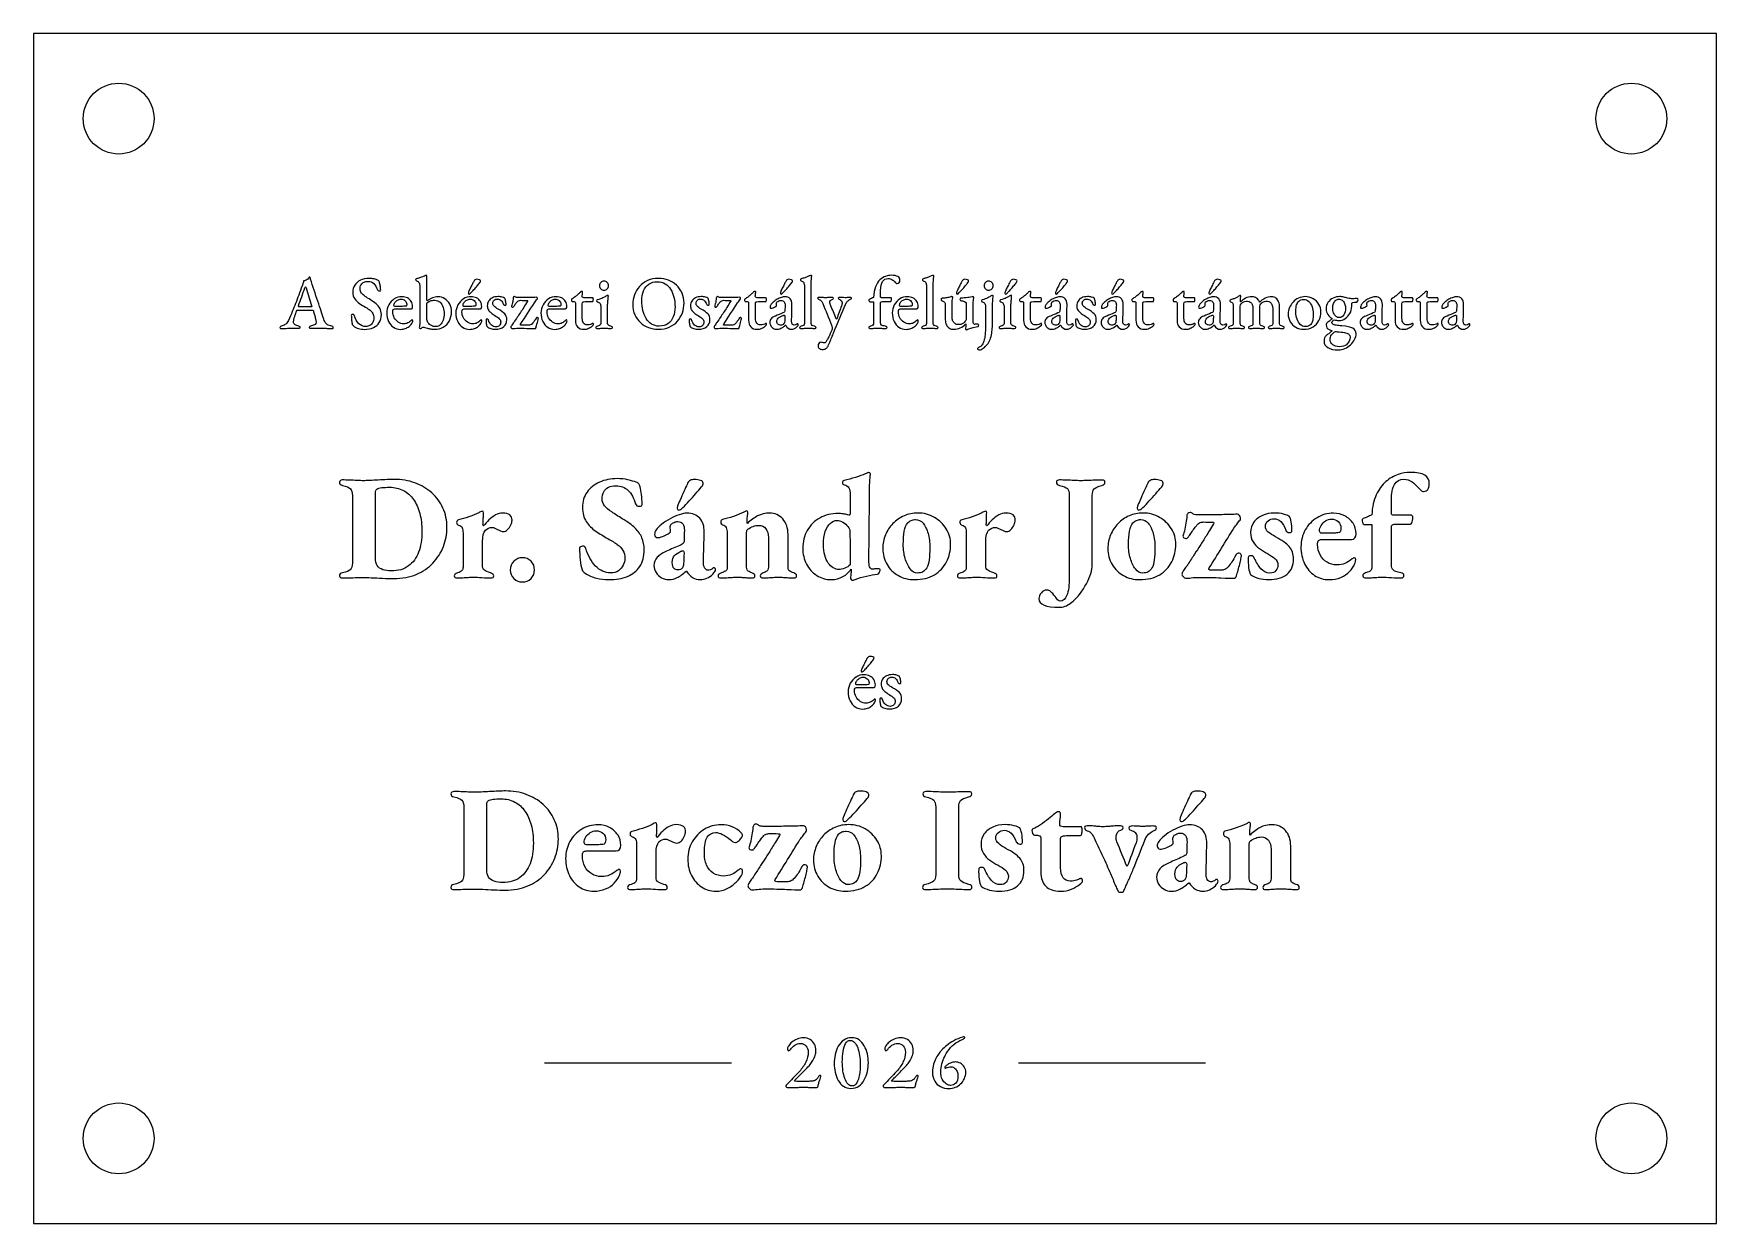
# Model space of a CAD drawing. Header units: millimetres. Extents: x 0 to 297, y 0 to 210.
import ezdxf

# ---------------------------------------------------------------- set-up
doc = ezdxf.new("R2010")
doc.units = ezdxf.units.MM
for name, color, linetype in [('FURAT', 1, 'Continuous'), ('KONTUR', 8, 'Continuous'), ('SZOVEG_0.3mm', 5, 'Continuous'), ('SZOVEG_0.5mm', 7, 'Continuous'), ('VONAL_0.15mm', 3, 'Continuous')]:
    doc.layers.add(name, color=color, linetype=linetype)

msp = doc.modelspace()

# ---------------------------------------------------------------- linework, layer by layer
at = {"layer": 'FURAT'}
for centre in [(15, 195), (282, 195), (15, 15), (282, 15)]:
    msp.add_circle(centre, 6.25, dxfattribs=at)
at = {"layer": 'KONTUR'}
msp.add_lwpolyline([(0, 0), (297, 0), (297, 210), (0, 210)], close=True, dxfattribs=at)
at = {"layer": 'SZOVEG_0.3mm'}
for points, knots in [([(43.83, 157.93), (43.73, 157.93), (43.64, 157.95), (43.57, 157.98), (43.5, 158.01), (43.46, 158.06), (43.46, 158.12), (43.46, 158.19), (43.5, 158.25), (43.57, 158.29), (43.64, 158.34), (43.73, 158.38), (43.86, 158.42), (44.1, 158.49), (44.31, 158.6), (44.51, 158.74), (44.7, 158.88), (44.86, 159.1), (44.98, 159.39), (45.22, 159.93), (45.44, 160.44), (45.65, 160.93), (45.85, 161.42), (46.04, 161.91), (46.23, 162.38), (46.41, 162.86), (46.6, 163.35), (46.8, 163.86), (46.99, 164.37), (47.19, 164.91), (47.39, 165.48), (47.47, 165.69), (47.53, 165.86), (47.57, 165.99), (47.6, 166.13), (47.62, 166.25), (47.63, 166.36), (47.75, 166.38), (47.85, 166.41), (47.95, 166.44), (48.05, 166.48), (48.15, 166.52), (48.27, 166.58), (48.37, 166.64), (48.46, 166.71), (48.51, 166.82), (48.57, 166.92), (48.62, 166.99), (48.65, 167.03), (48.67, 167.04), (48.69, 167.05), (48.71, 167.05), (48.73, 167.06), (48.75, 167.04), (48.77, 167.01), (48.8, 166.96), (48.82, 166.91), (48.83, 166.86), (48.84, 166.81), (48.86, 166.75), (48.88, 166.69), (49.08, 166.04), (49.29, 165.39), (49.51, 164.72), (49.72, 164.06), (49.94, 163.4), (50.15, 162.77), (50.36, 162.13), (50.56, 161.54), (50.75, 161), (50.93, 160.46), (51.09, 159.98), (51.22, 159.58), (51.32, 159.28), (51.43, 159.06), (51.57, 158.91), (51.7, 158.75), (51.84, 158.64), (51.99, 158.56), (52.14, 158.49), (52.3, 158.43), (52.48, 158.4), (52.61, 158.37), (52.71, 158.33), (52.78, 158.28), (52.84, 158.23), (52.88, 158.16), (52.88, 158.09), (52.88, 158.04), (52.84, 158), (52.78, 157.98), (52.71, 157.96), (52.63, 157.95), (52.53, 157.95), (52.39, 157.95), (52.21, 157.95), (51.98, 157.97), (51.75, 157.98), (51.51, 157.99), (51.26, 158), (51.01, 158.01), (50.79, 158.01), (50.59, 158.01), (50.4, 158.01), (50.22, 158.01), (50.03, 158.01), (49.83, 158.01), (49.64, 158.01), (49.45, 158), (49.27, 157.99), (49.12, 157.99), (48.98, 157.99), (48.88, 157.99), (48.79, 158), (48.73, 158.03), (48.66, 158.06), (48.63, 158.11), (48.63, 158.16), (48.63, 158.23), (48.67, 158.29), (48.75, 158.33), (48.82, 158.38), (48.92, 158.41), (49.02, 158.42), (49.32, 158.48), (49.54, 158.56), (49.68, 158.66), (49.82, 158.77), (49.87, 158.91), (49.84, 159.09), (49.84, 159.24), (49.81, 159.42), (49.75, 159.65), (49.7, 159.87), (49.64, 160.11), (49.57, 160.36), (49.5, 160.62), (49.43, 160.85), (49.37, 161.06), (49.35, 161.13), (49.32, 161.17), (49.28, 161.19), (49.23, 161.21), (49.16, 161.22), (49.05, 161.22), (48.23, 161.22), (47.42, 161.22), (46.6, 161.22), (46.56, 161.22), (46.52, 161.2), (46.48, 161.17), (46.44, 161.14), (46.41, 161.08), (46.37, 160.99), (46.35, 160.89), (46.31, 160.75), (46.25, 160.59), (46.19, 160.43), (46.14, 160.25), (46.08, 160.07), (46.03, 159.89), (45.98, 159.72), (45.94, 159.57), (45.9, 159.42), (45.88, 159.3), (45.87, 159.23), (45.84, 159.01), (45.9, 158.84), (46.04, 158.71), (46.17, 158.58), (46.38, 158.48), (46.65, 158.41), (46.92, 158.34), (47.05, 158.25), (47.05, 158.15), (47.05, 158.08), (47.02, 158.04), (46.95, 158.02), (46.88, 158), (46.8, 157.99), (46.69, 157.99), (46.52, 157.99), (46.33, 157.99), (46.11, 158), (45.89, 158.01), (45.65, 158.01), (45.41, 158.01), (45.12, 158.01), (44.85, 158), (44.59, 157.97), (44.32, 157.95), (44.07, 157.93), (43.83, 157.93)], [0, 0, 0, 0, 1, 1, 1, 2, 2, 2, 3, 3, 3, 4, 4, 4, 5, 5, 5, 6, 6, 6, 7, 7, 7, 8, 8, 8, 9, 9, 9, 10, 10, 10, 11, 11, 11, 12, 12, 12, 13, 13, 13, 14, 14, 14, 15, 15, 15, 16, 16, 16, 17, 17, 17, 18, 18, 18, 19, 19, 19, 20, 20, 20, 21, 21, 21, 22, 22, 22, 23, 23, 23, 24, 24, 24, 25, 25, 25, 26, 26, 26, 27, 27, 27, 28, 28, 28, 29, 29, 29, 30, 30, 30, 31, 31, 31, 32, 32, 32, 33, 33, 33, 34, 34, 34, 35, 35, 35, 36, 36, 36, 37, 37, 37, 38, 38, 38, 39, 39, 39, 40, 40, 40, 41, 41, 41, 42, 42, 42, 43, 43, 43, 44, 44, 44, 45, 45, 45, 46, 46, 46, 47, 47, 47, 48, 48, 48, 49, 49, 49, 50, 50, 50, 51, 51, 51, 52, 52, 52, 53, 53, 53, 54, 54, 54, 55, 55, 55, 56, 56, 56, 57, 57, 57, 58, 58, 58, 59, 59, 59, 60, 60, 60, 61, 61, 61, 62, 62, 62, 63, 63, 63, 64, 64, 64, 64]), ([(58.39, 157.8), (58.02, 157.8), (57.67, 157.85), (57.34, 157.95), (57.02, 158.06), (56.71, 158.21), (56.44, 158.41), (56.41, 158.45), (56.37, 158.49), (56.33, 158.54), (56.29, 158.59), (56.26, 158.64), (56.24, 158.69), (56.18, 158.89), (56.14, 159.15), (56.12, 159.45), (56.09, 159.76), (56.08, 160.03), (56.07, 160.27), (56.07, 160.33), (56.1, 160.37), (56.15, 160.4), (56.2, 160.44), (56.26, 160.45), (56.34, 160.45), (56.4, 160.45), (56.45, 160.44), (56.49, 160.42), (56.53, 160.4), (56.56, 160.35), (56.57, 160.29), (56.76, 159.62), (57.03, 159.12), (57.39, 158.79), (57.76, 158.46), (58.15, 158.29), (58.57, 158.29), (58.87, 158.29), (59.13, 158.36), (59.35, 158.49), (59.57, 158.62), (59.74, 158.8), (59.86, 159.03), (59.98, 159.25), (60.04, 159.51), (60.04, 159.79), (60.04, 160.12), (59.99, 160.4), (59.87, 160.61), (59.76, 160.82), (59.59, 161.01), (59.37, 161.18), (59.15, 161.35), (58.87, 161.53), (58.55, 161.72), (58.19, 161.93), (57.85, 162.15), (57.51, 162.38), (57.17, 162.61), (56.89, 162.88), (56.67, 163.19), (56.45, 163.5), (56.34, 163.88), (56.34, 164.33), (56.34, 164.81), (56.45, 165.23), (56.67, 165.6), (56.9, 165.96), (57.23, 166.25), (57.66, 166.47), (58.09, 166.69), (58.61, 166.8), (59.22, 166.8), (59.54, 166.8), (59.83, 166.76), (60.09, 166.7), (60.35, 166.63), (60.56, 166.56), (60.72, 166.49), (60.8, 166.46), (60.86, 166.42), (60.91, 166.36), (60.96, 166.3), (61, 166.22), (61.02, 166.13), (61.07, 165.95), (61.12, 165.73), (61.17, 165.48), (61.22, 165.24), (61.25, 164.98), (61.25, 164.73), (61.25, 164.63), (61.18, 164.58), (61.04, 164.58), (60.96, 164.58), (60.88, 164.6), (60.81, 164.64), (60.74, 164.67), (60.7, 164.72), (60.68, 164.77), (60.5, 165.26), (60.28, 165.64), (60.02, 165.89), (59.76, 166.15), (59.43, 166.28), (59.04, 166.28), (58.77, 166.28), (58.53, 166.23), (58.32, 166.14), (58.1, 166.05), (57.93, 165.9), (57.8, 165.69), (57.67, 165.48), (57.61, 165.21), (57.61, 164.87), (57.61, 164.64), (57.69, 164.41), (57.85, 164.21), (58.02, 164), (58.24, 163.8), (58.51, 163.61), (58.79, 163.42), (59.1, 163.22), (59.45, 163.02), (59.81, 162.8), (60.14, 162.57), (60.43, 162.33), (60.72, 162.09), (60.95, 161.82), (61.12, 161.52), (61.28, 161.21), (61.37, 160.85), (61.37, 160.42), (61.37, 159.87), (61.25, 159.39), (61, 159), (60.75, 158.61), (60.4, 158.31), (59.96, 158.11), (59.51, 157.9), (58.99, 157.8), (58.39, 157.8)], [0, 0, 0, 0, 1, 1, 1, 2, 2, 2, 3, 3, 3, 4, 4, 4, 5, 5, 5, 6, 6, 6, 7, 7, 7, 8, 8, 8, 9, 9, 9, 10, 10, 10, 11, 11, 11, 12, 12, 12, 13, 13, 13, 14, 14, 14, 15, 15, 15, 16, 16, 16, 17, 17, 17, 18, 18, 18, 19, 19, 19, 20, 20, 20, 21, 21, 21, 22, 22, 22, 23, 23, 23, 24, 24, 24, 25, 25, 25, 26, 26, 26, 27, 27, 27, 28, 28, 28, 29, 29, 29, 30, 30, 30, 31, 31, 31, 32, 32, 32, 33, 33, 33, 34, 34, 34, 35, 35, 35, 36, 36, 36, 37, 37, 37, 38, 38, 38, 39, 39, 39, 40, 40, 40, 41, 41, 41, 42, 42, 42, 43, 43, 43, 44, 44, 44, 45, 45, 45, 46, 46, 46, 47, 47, 47, 47]), ([(70.72, 157.81), (70.5, 157.81), (70.29, 157.83), (70.08, 157.87), (69.88, 157.91), (69.69, 157.96), (69.51, 158), (69.35, 158.04), (69.2, 158.09), (69.06, 158.13), (68.93, 158.17), (68.84, 158.19), (68.79, 158.19), (68.72, 158.19), (68.65, 158.17), (68.59, 158.13), (68.54, 158.1), (68.48, 158.06), (68.43, 158.01), (68.37, 157.96), (68.32, 157.93), (68.28, 157.93), (68.23, 157.93), (68.18, 157.95), (68.14, 157.99), (68.09, 158.02), (68.07, 158.06), (68.07, 158.11), (68.07, 158.19), (68.09, 158.33), (68.13, 158.53), (68.17, 158.73), (68.19, 158.95), (68.19, 159.18), (68.18, 161.26), (68.17, 163.34), (68.16, 165.42), (68.16, 165.65), (68.12, 165.85), (68.02, 166.02), (67.92, 166.19), (67.78, 166.31), (67.59, 166.38), (67.55, 166.4), (67.51, 166.43), (67.48, 166.46), (67.44, 166.49), (67.42, 166.53), (67.42, 166.58), (67.42, 166.63), (67.44, 166.66), (67.47, 166.69), (67.5, 166.72), (67.54, 166.73), (67.58, 166.74), (67.72, 166.77), (67.9, 166.82), (68.12, 166.89), (68.34, 166.97), (68.56, 167.05), (68.76, 167.13), (68.9, 167.18), (69.04, 167.24), (69.18, 167.3), (69.25, 167.33), (69.29, 167.34), (69.32, 167.34), (69.35, 167.34), (69.38, 167.33), (69.4, 167.31), (69.41, 167.28), (69.42, 167.25), (69.42, 167.22), (69.42, 167.17), (69.42, 167.04), (69.4, 166.82), (69.39, 166.59), (69.38, 166.33), (69.38, 166.03), (69.38, 165.11), (69.37, 164.19), (69.37, 163.27), (69.37, 163.12), (69.38, 163.02), (69.4, 162.95), (69.42, 162.89), (69.45, 162.86), (69.49, 162.86), (69.76, 163.07), (70.07, 163.24), (70.41, 163.37), (70.75, 163.5), (71.06, 163.56), (71.34, 163.56), (71.79, 163.56), (72.2, 163.45), (72.56, 163.22), (72.92, 162.99), (73.21, 162.67), (73.43, 162.27), (73.65, 161.87), (73.75, 161.42), (73.75, 160.91), (73.75, 160.3), (73.63, 159.77), (73.37, 159.3), (73.11, 158.83), (72.76, 158.47), (72.3, 158.21), (71.85, 157.94), (71.32, 157.81), (70.72, 157.81)], [0, 0, 0, 0, 1, 1, 1, 2, 2, 2, 3, 3, 3, 4, 4, 4, 5, 5, 5, 6, 6, 6, 7, 7, 7, 8, 8, 8, 9, 9, 9, 10, 10, 10, 11, 11, 11, 12, 12, 12, 13, 13, 13, 14, 14, 14, 15, 15, 15, 16, 16, 16, 17, 17, 17, 18, 18, 18, 19, 19, 19, 20, 20, 20, 21, 21, 21, 22, 22, 22, 23, 23, 23, 24, 24, 24, 25, 25, 25, 26, 26, 26, 27, 27, 27, 28, 28, 28, 29, 29, 29, 30, 30, 30, 31, 31, 31, 32, 32, 32, 33, 33, 33, 34, 34, 34, 35, 35, 35, 36, 36, 36, 37, 37, 37, 37]), ([(76.84, 164.04), (76.76, 164.04), (76.72, 164.08), (76.72, 164.17), (76.72, 164.2), (76.73, 164.23), (76.73, 164.28), (76.74, 164.32), (76.76, 164.37), (76.77, 164.42), (76.84, 164.59), (76.93, 164.8), (77.06, 165.06), (77.19, 165.32), (77.31, 165.57), (77.44, 165.82), (77.57, 166.06), (77.67, 166.25), (77.74, 166.37), (77.79, 166.46), (77.86, 166.53), (77.93, 166.57), (78.01, 166.61), (78.09, 166.64), (78.18, 166.64), (78.36, 166.64), (78.53, 166.61), (78.67, 166.57), (78.81, 166.53), (78.88, 166.45), (78.88, 166.34), (78.88, 166.29), (78.87, 166.25), (78.85, 166.21), (78.82, 166.17), (78.79, 166.12), (78.75, 166.05), (78.61, 165.89), (78.46, 165.69), (78.28, 165.47), (78.1, 165.25), (77.91, 165.03), (77.72, 164.82), (77.53, 164.61), (77.37, 164.43), (77.22, 164.29), (77.06, 164.12), (76.93, 164.04), (76.84, 164.04)], [0, 0, 0, 0, 1, 1, 1, 2, 2, 2, 3, 3, 3, 4, 4, 4, 5, 5, 5, 6, 6, 6, 7, 7, 7, 8, 8, 8, 9, 9, 9, 10, 10, 10, 11, 11, 11, 12, 12, 12, 13, 13, 13, 14, 14, 14, 15, 15, 15, 16, 16, 16, 16]), ([(100.67, 164.73), (100.45, 164.73), (100.26, 164.81), (100.11, 164.96), (99.95, 165.12), (99.87, 165.3), (99.87, 165.52), (99.87, 165.75), (99.95, 165.95), (100.11, 166.1), (100.26, 166.25), (100.45, 166.33), (100.67, 166.33), (100.9, 166.33), (101.09, 166.25), (101.25, 166.1), (101.41, 165.95), (101.49, 165.75), (101.49, 165.52), (101.49, 165.3), (101.41, 165.12), (101.25, 164.96), (101.09, 164.81), (100.9, 164.73), (100.67, 164.73)], [0, 0, 0, 0, 1, 1, 1, 2, 2, 2, 3, 3, 3, 4, 4, 4, 5, 5, 5, 6, 6, 6, 7, 7, 7, 8, 8, 8, 8]), ([(110.21, 157.81), (109.61, 157.81), (109.05, 157.92), (108.52, 158.13), (107.98, 158.33), (107.51, 158.63), (107.09, 159.01), (106.68, 159.4), (106.35, 159.86), (106.11, 160.39), (105.86, 160.93), (105.74, 161.52), (105.74, 162.17), (105.74, 162.77), (105.84, 163.35), (106.04, 163.9), (106.24, 164.45), (106.53, 164.95), (106.91, 165.38), (107.3, 165.81), (107.78, 166.16), (108.35, 166.41), (108.93, 166.67), (109.58, 166.8), (110.33, 166.8), (110.93, 166.8), (111.49, 166.69), (112.03, 166.48), (112.56, 166.28), (113.04, 165.98), (113.45, 165.6), (113.87, 165.21), (114.2, 164.75), (114.44, 164.22), (114.68, 163.68), (114.8, 163.09), (114.8, 162.44), (114.8, 161.85), (114.7, 161.27), (114.5, 160.72), (114.31, 160.16), (114.01, 159.66), (113.63, 159.23), (113.25, 158.8), (112.77, 158.45), (112.19, 158.2), (111.62, 157.94), (110.96, 157.81), (110.21, 157.81)], [0, 0, 0, 0, 1, 1, 1, 2, 2, 2, 3, 3, 3, 4, 4, 4, 5, 5, 5, 6, 6, 6, 7, 7, 7, 8, 8, 8, 9, 9, 9, 10, 10, 10, 11, 11, 11, 12, 12, 12, 13, 13, 13, 14, 14, 14, 15, 15, 15, 16, 16, 16, 16]), ([(131.92, 164.04), (131.84, 164.04), (131.8, 164.08), (131.8, 164.17), (131.8, 164.2), (131.8, 164.23), (131.81, 164.28), (131.82, 164.32), (131.83, 164.37), (131.85, 164.42), (131.91, 164.59), (132.01, 164.8), (132.13, 165.06), (132.26, 165.32), (132.39, 165.57), (132.52, 165.82), (132.65, 166.06), (132.75, 166.25), (132.82, 166.37), (132.87, 166.46), (132.93, 166.53), (133.01, 166.57), (133.08, 166.61), (133.17, 166.64), (133.25, 166.64), (133.44, 166.64), (133.6, 166.61), (133.74, 166.57), (133.89, 166.53), (133.96, 166.45), (133.96, 166.34), (133.96, 166.29), (133.94, 166.25), (133.92, 166.21), (133.9, 166.17), (133.87, 166.12), (133.82, 166.05), (133.69, 165.89), (133.53, 165.69), (133.35, 165.47), (133.17, 165.25), (132.99, 165.03), (132.8, 164.82), (132.61, 164.61), (132.44, 164.43), (132.3, 164.29), (132.13, 164.12), (132, 164.04), (131.92, 164.04)], [0, 0, 0, 0, 1, 1, 1, 2, 2, 2, 3, 3, 3, 4, 4, 4, 5, 5, 5, 6, 6, 6, 7, 7, 7, 8, 8, 8, 9, 9, 9, 10, 10, 10, 11, 11, 11, 12, 12, 12, 13, 13, 13, 14, 14, 14, 15, 15, 15, 16, 16, 16, 16]), ([(135.45, 157.96), (135.39, 157.96), (135.33, 157.97), (135.27, 157.99), (135.22, 158), (135.19, 158.04), (135.19, 158.11), (135.19, 158.18), (135.22, 158.23), (135.28, 158.26), (135.34, 158.29), (135.41, 158.32), (135.49, 158.36), (135.63, 158.4), (135.75, 158.45), (135.86, 158.5), (135.98, 158.56), (136.04, 158.68), (136.04, 158.86), (136.04, 161.05), (136.04, 163.23), (136.04, 165.42), (136.04, 165.67), (135.99, 165.89), (135.91, 166.06), (135.83, 166.23), (135.67, 166.34), (135.45, 166.38), (135.38, 166.4), (135.35, 166.46), (135.35, 166.57), (135.35, 166.67), (135.38, 166.72), (135.44, 166.74), (135.67, 166.79), (135.89, 166.84), (136.09, 166.91), (136.29, 166.99), (136.48, 167.06), (136.66, 167.13), (136.83, 167.2), (136.99, 167.26), (137.14, 167.31), (137.19, 167.33), (137.23, 167.34), (137.25, 167.34), (137.28, 167.34), (137.3, 167.33), (137.31, 167.3), (137.33, 167.27), (137.33, 167.25), (137.33, 167.22), (137.33, 167.15), (137.32, 167), (137.29, 166.77), (137.27, 166.54), (137.25, 166.19), (137.25, 165.74), (137.25, 163.44), (137.25, 161.15), (137.25, 158.86), (137.25, 158.68), (137.31, 158.57), (137.43, 158.51), (137.54, 158.45), (137.66, 158.4), (137.8, 158.36), (137.88, 158.33), (137.95, 158.3), (138.01, 158.26), (138.07, 158.23), (138.1, 158.18), (138.1, 158.11), (138.1, 158.05), (138.07, 158.02), (138.02, 158), (137.96, 157.98), (137.9, 157.97), (137.84, 157.97), (137.67, 157.97), (137.52, 157.98), (137.4, 157.99), (137.28, 158), (137.16, 158), (137.04, 158.01), (136.93, 158.02), (136.79, 158.03), (136.63, 158.03), (136.48, 158.03), (136.35, 158.02), (136.23, 158.01), (136.12, 158), (136, 157.99), (135.89, 157.98), (135.78, 157.97), (135.63, 157.96), (135.45, 157.96)], [0, 0, 0, 0, 1, 1, 1, 2, 2, 2, 3, 3, 3, 4, 4, 4, 5, 5, 5, 6, 6, 6, 7, 7, 7, 8, 8, 8, 9, 9, 9, 10, 10, 10, 11, 11, 11, 12, 12, 12, 13, 13, 13, 14, 14, 14, 15, 15, 15, 16, 16, 16, 17, 17, 17, 18, 18, 18, 19, 19, 19, 20, 20, 20, 21, 21, 21, 22, 22, 22, 23, 23, 23, 24, 24, 24, 25, 25, 25, 26, 26, 26, 27, 27, 27, 28, 28, 28, 29, 29, 29, 30, 30, 30, 31, 31, 31, 32, 32, 32, 32]), ([(147.68, 157.96), (147.6, 157.96), (147.54, 157.97), (147.49, 158), (147.44, 158.03), (147.41, 158.07), (147.41, 158.12), (147.41, 158.19), (147.44, 158.24), (147.49, 158.27), (147.55, 158.3), (147.61, 158.33), (147.69, 158.34), (147.91, 158.4), (148.06, 158.46), (148.14, 158.54), (148.22, 158.62), (148.26, 158.75), (148.26, 158.91), (148.26, 160.16), (148.26, 161.41), (148.26, 162.66), (148.17, 162.66), (148.07, 162.66), (147.96, 162.67), (147.84, 162.67), (147.71, 162.68), (147.57, 162.69), (147.54, 162.7), (147.5, 162.74), (147.45, 162.8), (147.41, 162.87), (147.39, 162.93), (147.39, 162.98), (147.39, 163), (147.4, 163.02), (147.43, 163.03), (147.45, 163.05), (147.48, 163.06), (147.49, 163.07), (147.63, 163.14), (147.76, 163.21), (147.88, 163.27), (148, 163.32), (148.13, 163.38), (148.26, 163.44), (148.28, 164.19), (148.39, 164.82), (148.59, 165.32), (148.8, 165.83), (149.05, 166.23), (149.37, 166.52), (149.68, 166.82), (150.01, 167.03), (150.36, 167.16), (150.71, 167.29), (151.04, 167.35), (151.35, 167.35), (151.88, 167.35), (152.27, 167.27), (152.52, 167.12), (152.77, 166.97), (152.9, 166.75), (152.9, 166.48), (152.9, 166.29), (152.85, 166.15), (152.77, 166.05), (152.68, 165.95), (152.56, 165.89), (152.42, 165.89), (152.34, 165.89), (152.27, 165.93), (152.2, 165.99), (152.12, 166.06), (152.05, 166.14), (151.96, 166.23), (151.83, 166.36), (151.68, 166.48), (151.5, 166.6), (151.32, 166.72), (151.08, 166.78), (150.79, 166.78), (150.39, 166.78), (150.08, 166.61), (149.84, 166.27), (149.6, 165.93), (149.48, 165.4), (149.48, 164.68), (149.48, 164.3), (149.48, 163.92), (149.48, 163.54), (149.48, 163.47), (149.5, 163.44), (149.53, 163.42), (149.57, 163.4), (149.61, 163.39), (149.65, 163.39), (150.18, 163.39), (150.71, 163.39), (151.24, 163.39), (151.29, 163.39), (151.34, 163.37), (151.37, 163.34), (151.41, 163.3), (151.43, 163.26), (151.43, 163.22), (151.43, 163.15), (151.42, 163.08), (151.41, 163), (151.39, 162.93), (151.37, 162.86), (151.35, 162.81), (151.31, 162.74), (151.27, 162.7), (151.23, 162.7), (150.76, 162.7), (150.28, 162.7), (149.81, 162.7), (149.67, 162.7), (149.58, 162.68), (149.54, 162.64), (149.5, 162.6), (149.48, 162.55), (149.48, 162.48), (149.48, 161.32), (149.48, 160.15), (149.48, 158.99), (149.48, 158.8), (149.54, 158.66), (149.65, 158.57), (149.76, 158.48), (149.99, 158.41), (150.35, 158.36), (150.54, 158.32), (150.63, 158.25), (150.63, 158.13), (150.63, 158.08), (150.61, 158.04), (150.57, 158.01), (150.52, 157.98), (150.46, 157.96), (150.39, 157.96), (150.13, 157.96), (149.87, 157.97), (149.62, 157.99), (149.37, 158.02), (149.13, 158.03), (148.9, 158.03), (148.75, 158.03), (148.61, 158.02), (148.49, 158.01), (148.37, 158), (148.25, 157.99), (148.13, 157.98), (148.01, 157.97), (147.86, 157.96), (147.68, 157.96)], [0, 0, 0, 0, 1, 1, 1, 2, 2, 2, 3, 3, 3, 4, 4, 4, 5, 5, 5, 6, 6, 6, 7, 7, 7, 8, 8, 8, 9, 9, 9, 10, 10, 10, 11, 11, 11, 12, 12, 12, 13, 13, 13, 14, 14, 14, 15, 15, 15, 16, 16, 16, 17, 17, 17, 18, 18, 18, 19, 19, 19, 20, 20, 20, 21, 21, 21, 22, 22, 22, 23, 23, 23, 24, 24, 24, 25, 25, 25, 26, 26, 26, 27, 27, 27, 28, 28, 28, 29, 29, 29, 30, 30, 30, 31, 31, 31, 32, 32, 32, 33, 33, 33, 34, 34, 34, 35, 35, 35, 36, 36, 36, 37, 37, 37, 38, 38, 38, 39, 39, 39, 40, 40, 40, 41, 41, 41, 42, 42, 42, 43, 43, 43, 44, 44, 44, 45, 45, 45, 46, 46, 46, 47, 47, 47, 48, 48, 48, 49, 49, 49, 50, 50, 50, 51, 51, 51, 52, 52, 52, 52]), ([(156.99, 157.96), (156.93, 157.96), (156.87, 157.97), (156.81, 157.99), (156.75, 158), (156.73, 158.04), (156.73, 158.11), (156.73, 158.18), (156.76, 158.23), (156.82, 158.26), (156.88, 158.29), (156.95, 158.32), (157.03, 158.36), (157.16, 158.4), (157.29, 158.45), (157.4, 158.5), (157.52, 158.56), (157.57, 158.68), (157.57, 158.86), (157.57, 161.05), (157.57, 163.23), (157.57, 165.42), (157.57, 165.67), (157.53, 165.89), (157.45, 166.06), (157.36, 166.23), (157.21, 166.34), (156.99, 166.38), (156.92, 166.4), (156.88, 166.46), (156.88, 166.57), (156.88, 166.67), (156.92, 166.72), (156.98, 166.74), (157.21, 166.79), (157.42, 166.84), (157.63, 166.91), (157.83, 166.99), (158.02, 167.06), (158.2, 167.13), (158.37, 167.2), (158.53, 167.26), (158.67, 167.31), (158.73, 167.33), (158.77, 167.34), (158.79, 167.34), (158.82, 167.34), (158.84, 167.33), (158.85, 167.3), (158.86, 167.27), (158.87, 167.25), (158.87, 167.22), (158.87, 167.15), (158.86, 167), (158.83, 166.77), (158.81, 166.54), (158.79, 166.19), (158.79, 165.74), (158.79, 163.44), (158.79, 161.15), (158.79, 158.86), (158.79, 158.68), (158.85, 158.57), (158.96, 158.51), (159.08, 158.45), (159.2, 158.4), (159.34, 158.36), (159.41, 158.33), (159.49, 158.3), (159.55, 158.26), (159.61, 158.23), (159.64, 158.18), (159.64, 158.11), (159.64, 158.05), (159.61, 158.02), (159.55, 158), (159.5, 157.98), (159.44, 157.97), (159.37, 157.97), (159.21, 157.97), (159.06, 157.98), (158.94, 157.99), (158.81, 158), (158.69, 158), (158.58, 158.01), (158.47, 158.02), (158.33, 158.03), (158.17, 158.03), (158.02, 158.03), (157.89, 158.02), (157.77, 158.01), (157.66, 158), (157.54, 157.99), (157.43, 157.98), (157.31, 157.97), (157.17, 157.96), (156.99, 157.96)], [0, 0, 0, 0, 1, 1, 1, 2, 2, 2, 3, 3, 3, 4, 4, 4, 5, 5, 5, 6, 6, 6, 7, 7, 7, 8, 8, 8, 9, 9, 9, 10, 10, 10, 11, 11, 11, 12, 12, 12, 13, 13, 13, 14, 14, 14, 15, 15, 15, 16, 16, 16, 17, 17, 17, 18, 18, 18, 19, 19, 19, 20, 20, 20, 21, 21, 21, 22, 22, 22, 23, 23, 23, 24, 24, 24, 25, 25, 25, 26, 26, 26, 27, 27, 27, 28, 28, 28, 29, 29, 29, 30, 30, 30, 31, 31, 31, 32, 32, 32, 32]), ([(162.99, 164.04), (162.91, 164.04), (162.87, 164.08), (162.87, 164.17), (162.87, 164.2), (162.88, 164.23), (162.89, 164.28), (162.89, 164.32), (162.91, 164.37), (162.92, 164.42), (162.99, 164.59), (163.08, 164.8), (163.21, 165.06), (163.34, 165.32), (163.47, 165.57), (163.59, 165.82), (163.72, 166.06), (163.82, 166.25), (163.89, 166.37), (163.94, 166.46), (164.01, 166.53), (164.08, 166.57), (164.16, 166.61), (164.24, 166.64), (164.33, 166.64), (164.51, 166.64), (164.68, 166.61), (164.82, 166.57), (164.96, 166.53), (165.03, 166.45), (165.03, 166.34), (165.03, 166.29), (165.02, 166.25), (165, 166.21), (164.98, 166.17), (164.94, 166.12), (164.9, 166.05), (164.77, 165.89), (164.61, 165.69), (164.43, 165.47), (164.25, 165.25), (164.06, 165.03), (163.87, 164.82), (163.68, 164.61), (163.52, 164.43), (163.38, 164.29), (163.21, 164.12), (163.08, 164.04), (162.99, 164.04)], [0, 0, 0, 0, 1, 1, 1, 2, 2, 2, 3, 3, 3, 4, 4, 4, 5, 5, 5, 6, 6, 6, 7, 7, 7, 8, 8, 8, 9, 9, 9, 10, 10, 10, 11, 11, 11, 12, 12, 12, 13, 13, 13, 14, 14, 14, 15, 15, 15, 16, 16, 16, 16]), ([(168.54, 164.73), (168.32, 164.73), (168.13, 164.81), (167.98, 164.96), (167.82, 165.12), (167.75, 165.3), (167.75, 165.52), (167.75, 165.75), (167.82, 165.95), (167.98, 166.1), (168.13, 166.25), (168.32, 166.33), (168.54, 166.33), (168.77, 166.33), (168.96, 166.25), (169.12, 166.1), (169.28, 165.95), (169.36, 165.75), (169.36, 165.52), (169.36, 165.3), (169.28, 165.12), (169.12, 164.96), (168.96, 164.81), (168.77, 164.73), (168.54, 164.73)], [0, 0, 0, 0, 1, 1, 1, 2, 2, 2, 3, 3, 3, 4, 4, 4, 5, 5, 5, 6, 6, 6, 7, 7, 7, 8, 8, 8, 8]), ([(171.53, 164.04), (171.46, 164.04), (171.42, 164.08), (171.42, 164.17), (171.42, 164.2), (171.42, 164.23), (171.43, 164.28), (171.44, 164.32), (171.45, 164.37), (171.47, 164.42), (171.53, 164.59), (171.63, 164.8), (171.75, 165.06), (171.88, 165.32), (172.01, 165.57), (172.14, 165.82), (172.27, 166.06), (172.36, 166.25), (172.44, 166.37), (172.49, 166.46), (172.55, 166.53), (172.63, 166.57), (172.7, 166.61), (172.78, 166.64), (172.87, 166.64), (173.06, 166.64), (173.22, 166.61), (173.36, 166.57), (173.5, 166.53), (173.57, 166.45), (173.57, 166.34), (173.57, 166.29), (173.56, 166.25), (173.54, 166.21), (173.52, 166.17), (173.49, 166.12), (173.44, 166.05), (173.31, 165.89), (173.15, 165.69), (172.97, 165.47), (172.79, 165.25), (172.61, 165.03), (172.42, 164.82), (172.23, 164.61), (172.06, 164.43), (171.92, 164.29), (171.75, 164.12), (171.62, 164.04), (171.53, 164.04)], [0, 0, 0, 0, 1, 1, 1, 2, 2, 2, 3, 3, 3, 4, 4, 4, 5, 5, 5, 6, 6, 6, 7, 7, 7, 8, 8, 8, 9, 9, 9, 10, 10, 10, 11, 11, 11, 12, 12, 12, 13, 13, 13, 14, 14, 14, 15, 15, 15, 16, 16, 16, 16]), ([(180.46, 164.04), (180.38, 164.04), (180.34, 164.08), (180.34, 164.17), (180.34, 164.2), (180.35, 164.23), (180.36, 164.28), (180.37, 164.32), (180.38, 164.37), (180.4, 164.42), (180.46, 164.59), (180.55, 164.8), (180.68, 165.06), (180.81, 165.32), (180.94, 165.57), (181.06, 165.82), (181.19, 166.06), (181.29, 166.25), (181.36, 166.37), (181.42, 166.46), (181.48, 166.53), (181.56, 166.57), (181.63, 166.61), (181.71, 166.64), (181.8, 166.64), (181.99, 166.64), (182.15, 166.61), (182.29, 166.57), (182.43, 166.53), (182.5, 166.45), (182.5, 166.34), (182.5, 166.29), (182.49, 166.25), (182.47, 166.21), (182.45, 166.17), (182.41, 166.12), (182.37, 166.05), (182.24, 165.89), (182.08, 165.69), (181.9, 165.47), (181.72, 165.25), (181.53, 165.03), (181.34, 164.82), (181.15, 164.61), (180.99, 164.43), (180.85, 164.29), (180.68, 164.12), (180.55, 164.04), (180.46, 164.04)], [0, 0, 0, 0, 1, 1, 1, 2, 2, 2, 3, 3, 3, 4, 4, 4, 5, 5, 5, 6, 6, 6, 7, 7, 7, 8, 8, 8, 9, 9, 9, 10, 10, 10, 11, 11, 11, 12, 12, 12, 13, 13, 13, 14, 14, 14, 15, 15, 15, 16, 16, 16, 16]), ([(190.38, 164.04), (190.3, 164.04), (190.26, 164.08), (190.26, 164.17), (190.26, 164.2), (190.27, 164.23), (190.28, 164.28), (190.29, 164.32), (190.3, 164.37), (190.32, 164.42), (190.38, 164.59), (190.47, 164.8), (190.6, 165.06), (190.73, 165.32), (190.86, 165.57), (190.99, 165.82), (191.11, 166.06), (191.21, 166.25), (191.28, 166.37), (191.34, 166.46), (191.4, 166.53), (191.48, 166.57), (191.55, 166.61), (191.63, 166.64), (191.72, 166.64), (191.91, 166.64), (192.07, 166.61), (192.21, 166.57), (192.35, 166.53), (192.42, 166.45), (192.42, 166.34), (192.42, 166.29), (192.41, 166.25), (192.39, 166.21), (192.37, 166.17), (192.33, 166.12), (192.29, 166.05), (192.16, 165.89), (192, 165.69), (191.82, 165.47), (191.64, 165.25), (191.45, 165.03), (191.26, 164.82), (191.07, 164.61), (190.91, 164.43), (190.77, 164.29), (190.6, 164.12), (190.47, 164.04), (190.38, 164.04)], [0, 0, 0, 0, 1, 1, 1, 2, 2, 2, 3, 3, 3, 4, 4, 4, 5, 5, 5, 6, 6, 6, 7, 7, 7, 8, 8, 8, 9, 9, 9, 10, 10, 10, 11, 11, 11, 12, 12, 12, 13, 13, 13, 14, 14, 14, 15, 15, 15, 16, 16, 16, 16]), ([(207.55, 164.04), (207.47, 164.04), (207.43, 164.08), (207.43, 164.17), (207.43, 164.2), (207.44, 164.23), (207.44, 164.28), (207.45, 164.32), (207.47, 164.37), (207.48, 164.42), (207.55, 164.59), (207.64, 164.8), (207.77, 165.06), (207.9, 165.32), (208.02, 165.57), (208.15, 165.82), (208.28, 166.06), (208.38, 166.25), (208.45, 166.37), (208.5, 166.46), (208.57, 166.53), (208.64, 166.57), (208.72, 166.61), (208.8, 166.64), (208.89, 166.64), (209.07, 166.64), (209.24, 166.61), (209.38, 166.57), (209.52, 166.53), (209.59, 166.45), (209.59, 166.34), (209.59, 166.29), (209.58, 166.25), (209.56, 166.21), (209.53, 166.17), (209.5, 166.12), (209.46, 166.05), (209.33, 165.89), (209.17, 165.69), (208.99, 165.47), (208.81, 165.25), (208.62, 165.03), (208.43, 164.82), (208.24, 164.61), (208.08, 164.43), (207.93, 164.29), (207.77, 164.12), (207.64, 164.04), (207.55, 164.04)], [0, 0, 0, 0, 1, 1, 1, 2, 2, 2, 3, 3, 3, 4, 4, 4, 5, 5, 5, 6, 6, 6, 7, 7, 7, 8, 8, 8, 9, 9, 9, 10, 10, 10, 11, 11, 11, 12, 12, 12, 13, 13, 13, 14, 14, 14, 15, 15, 15, 16, 16, 16, 16]), ([(46.97, 161.76), (47.62, 161.76), (48.26, 161.76), (48.9, 161.76), (49.03, 161.76), (49.09, 161.78), (49.09, 161.83), (49.09, 161.85), (49.09, 161.88), (49.09, 161.89), (49.08, 161.92), (49.07, 161.95), (49.06, 161.97), (48.74, 163.02), (48.41, 164.07), (48.08, 165.11), (48.04, 165.25), (48, 165.32), (47.98, 165.32), (47.96, 165.32), (47.93, 165.26), (47.88, 165.13), (47.5, 164.08), (47.12, 163.02), (46.73, 161.97), (46.71, 161.92), (46.71, 161.89), (46.71, 161.87), (46.71, 161.82), (46.73, 161.79), (46.78, 161.78), (46.83, 161.77), (46.89, 161.76), (46.97, 161.76)], [0, 0, 0, 0, 1, 1, 1, 2, 2, 2, 3, 3, 3, 4, 4, 4, 5, 5, 5, 6, 6, 6, 7, 7, 7, 8, 8, 8, 9, 9, 9, 10, 10, 10, 11, 11, 11, 11]), ([(64.77, 157.8), (64.3, 157.8), (63.87, 157.92), (63.51, 158.17), (63.14, 158.41), (62.85, 158.75), (62.64, 159.19), (62.43, 159.62), (62.32, 160.13), (62.32, 160.7), (62.32, 161.22), (62.44, 161.7), (62.69, 162.13), (62.93, 162.57), (63.25, 162.91), (63.66, 163.17), (64.07, 163.43), (64.51, 163.56), (65, 163.56), (65.36, 163.56), (65.68, 163.49), (65.97, 163.34), (66.26, 163.2), (66.48, 163), (66.65, 162.74), (66.81, 162.47), (66.89, 162.18), (66.89, 161.84), (66.89, 161.55), (66.76, 161.4), (66.48, 161.4), (65.57, 161.4), (64.65, 161.4), (63.74, 161.4), (63.62, 161.4), (63.53, 161.37), (63.47, 161.3), (63.42, 161.23), (63.4, 161.1), (63.4, 160.91), (63.4, 160.53), (63.48, 160.17), (63.66, 159.85), (63.84, 159.53), (64.07, 159.27), (64.36, 159.07), (64.65, 158.88), (64.98, 158.78), (65.33, 158.78), (65.59, 158.78), (65.83, 158.83), (66.05, 158.93), (66.27, 159.04), (66.47, 159.18), (66.65, 159.36), (66.68, 159.4), (66.7, 159.43), (66.73, 159.44), (66.75, 159.46), (66.77, 159.47), (66.8, 159.47), (66.88, 159.47), (66.92, 159.42), (66.92, 159.32), (66.92, 159.18), (66.86, 159.02), (66.73, 158.82), (66.61, 158.64), (66.45, 158.47), (66.26, 158.31), (66.07, 158.16), (65.85, 158.03), (65.6, 157.94), (65.35, 157.85), (65.07, 157.8), (64.77, 157.8)], [0, 0, 0, 0, 1, 1, 1, 2, 2, 2, 3, 3, 3, 4, 4, 4, 5, 5, 5, 6, 6, 6, 7, 7, 7, 8, 8, 8, 9, 9, 9, 10, 10, 10, 11, 11, 11, 12, 12, 12, 13, 13, 13, 14, 14, 14, 15, 15, 15, 16, 16, 16, 17, 17, 17, 18, 18, 18, 19, 19, 19, 20, 20, 20, 21, 21, 21, 22, 22, 22, 23, 23, 23, 24, 24, 24, 25, 25, 25, 25]), ([(76.97, 157.8), (76.5, 157.8), (76.07, 157.92), (75.71, 158.17), (75.34, 158.41), (75.05, 158.75), (74.84, 159.19), (74.63, 159.62), (74.52, 160.13), (74.52, 160.7), (74.52, 161.22), (74.64, 161.7), (74.89, 162.13), (75.13, 162.57), (75.45, 162.91), (75.86, 163.17), (76.27, 163.43), (76.71, 163.56), (77.2, 163.56), (77.56, 163.56), (77.88, 163.49), (78.17, 163.34), (78.46, 163.2), (78.68, 163), (78.85, 162.74), (79.01, 162.47), (79.09, 162.18), (79.09, 161.84), (79.09, 161.55), (78.95, 161.4), (78.68, 161.4), (77.77, 161.4), (76.85, 161.4), (75.94, 161.4), (75.82, 161.4), (75.73, 161.37), (75.67, 161.3), (75.62, 161.23), (75.59, 161.1), (75.59, 160.91), (75.59, 160.53), (75.68, 160.17), (75.86, 159.85), (76.04, 159.53), (76.27, 159.27), (76.56, 159.07), (76.85, 158.88), (77.18, 158.78), (77.53, 158.78), (77.79, 158.78), (78.03, 158.83), (78.25, 158.93), (78.47, 159.04), (78.67, 159.18), (78.85, 159.36), (78.88, 159.4), (78.9, 159.43), (78.93, 159.44), (78.95, 159.46), (78.97, 159.47), (79, 159.47), (79.08, 159.47), (79.12, 159.42), (79.12, 159.32), (79.12, 159.18), (79.06, 159.02), (78.93, 158.82), (78.81, 158.64), (78.65, 158.47), (78.46, 158.31), (78.27, 158.16), (78.05, 158.03), (77.8, 157.94), (77.55, 157.85), (77.27, 157.8), (76.97, 157.8)], [0, 0, 0, 0, 1, 1, 1, 2, 2, 2, 3, 3, 3, 4, 4, 4, 5, 5, 5, 6, 6, 6, 7, 7, 7, 8, 8, 8, 9, 9, 9, 10, 10, 10, 11, 11, 11, 12, 12, 12, 13, 13, 13, 14, 14, 14, 15, 15, 15, 16, 16, 16, 17, 17, 17, 18, 18, 18, 19, 19, 19, 20, 20, 20, 21, 21, 21, 22, 22, 22, 23, 23, 23, 24, 24, 24, 25, 25, 25, 25]), ([(81.48, 157.81), (81.19, 157.81), (80.93, 157.85), (80.67, 157.93), (80.42, 158.01), (80.2, 158.13), (80.02, 158.28), (79.96, 158.39), (79.91, 158.57), (79.89, 158.82), (79.86, 159.07), (79.85, 159.29), (79.85, 159.5), (79.85, 159.59), (79.91, 159.63), (80.05, 159.63), (80.1, 159.63), (80.14, 159.62), (80.18, 159.6), (80.22, 159.57), (80.25, 159.55), (80.26, 159.51), (80.39, 159.09), (80.58, 158.78), (80.81, 158.57), (81.05, 158.36), (81.31, 158.25), (81.6, 158.25), (81.84, 158.25), (82.05, 158.33), (82.2, 158.5), (82.36, 158.66), (82.44, 158.86), (82.44, 159.09), (82.44, 159.32), (82.36, 159.53), (82.19, 159.69), (82.02, 159.85), (81.77, 160.04), (81.42, 160.25), (81.14, 160.42), (80.9, 160.59), (80.69, 160.75), (80.49, 160.91), (80.34, 161.09), (80.23, 161.29), (80.12, 161.49), (80.07, 161.72), (80.07, 161.97), (80.07, 162.28), (80.15, 162.56), (80.3, 162.8), (80.46, 163.03), (80.68, 163.22), (80.96, 163.36), (81.24, 163.51), (81.58, 163.58), (81.98, 163.58), (82.26, 163.58), (82.5, 163.55), (82.7, 163.49), (82.9, 163.43), (83.04, 163.37), (83.13, 163.31), (83.2, 163.21), (83.26, 163.06), (83.31, 162.83), (83.36, 162.61), (83.38, 162.39), (83.38, 162.17), (83.38, 162.1), (83.33, 162.07), (83.21, 162.07), (83.16, 162.07), (83.1, 162.08), (83.05, 162.11), (82.99, 162.13), (82.95, 162.17), (82.93, 162.21), (82.82, 162.52), (82.67, 162.76), (82.5, 162.91), (82.33, 163.07), (82.12, 163.15), (81.87, 163.15), (81.66, 163.15), (81.47, 163.09), (81.3, 162.96), (81.14, 162.83), (81.05, 162.65), (81.05, 162.41), (81.05, 162.21), (81.12, 162.03), (81.27, 161.87), (81.42, 161.72), (81.65, 161.55), (81.97, 161.38), (82.5, 161.09), (82.89, 160.81), (83.14, 160.55), (83.39, 160.29), (83.52, 159.94), (83.52, 159.51), (83.52, 159), (83.33, 158.59), (82.97, 158.28), (82.6, 157.97), (82.1, 157.81), (81.48, 157.81)], [0, 0, 0, 0, 1, 1, 1, 2, 2, 2, 3, 3, 3, 4, 4, 4, 5, 5, 5, 6, 6, 6, 7, 7, 7, 8, 8, 8, 9, 9, 9, 10, 10, 10, 11, 11, 11, 12, 12, 12, 13, 13, 13, 14, 14, 14, 15, 15, 15, 16, 16, 16, 17, 17, 17, 18, 18, 18, 19, 19, 19, 20, 20, 20, 21, 21, 21, 22, 22, 22, 23, 23, 23, 24, 24, 24, 25, 25, 25, 26, 26, 26, 27, 27, 27, 28, 28, 28, 29, 29, 29, 30, 30, 30, 31, 31, 31, 32, 32, 32, 33, 33, 33, 34, 34, 34, 35, 35, 35, 36, 36, 36, 36]), ([(84.46, 157.93), (84.42, 157.93), (84.37, 157.97), (84.32, 158.03), (84.26, 158.1), (84.23, 158.16), (84.23, 158.21), (84.23, 158.25), (84.26, 158.31), (84.32, 158.4), (84.37, 158.5), (84.44, 158.6), (84.52, 158.72), (84.6, 158.84), (84.67, 158.94), (84.73, 159.02), (84.96, 159.35), (85.16, 159.65), (85.35, 159.93), (85.54, 160.22), (85.73, 160.5), (85.91, 160.78), (86.1, 161.05), (86.29, 161.35), (86.5, 161.68), (86.7, 162), (86.92, 162.36), (87.17, 162.76), (87.19, 162.78), (87.2, 162.81), (87.2, 162.84), (87.2, 162.87), (87.15, 162.89), (87.04, 162.89), (86.67, 162.9), (86.31, 162.91), (85.94, 162.93), (85.82, 162.93), (85.7, 162.9), (85.6, 162.85), (85.5, 162.8), (85.42, 162.74), (85.36, 162.68), (85.3, 162.62), (85.25, 162.56), (85.19, 162.48), (85.13, 162.4), (85.07, 162.31), (85.01, 162.23), (84.94, 162.14), (84.88, 162.05), (84.82, 161.97), (84.76, 161.88), (84.72, 161.81), (84.68, 161.76), (84.63, 161.71), (84.55, 161.7), (84.46, 161.74), (84.39, 161.76), (84.36, 161.79), (84.35, 161.83), (84.34, 161.85), (84.34, 161.87), (84.35, 161.89), (84.38, 161.98), (84.41, 162.12), (84.46, 162.29), (84.5, 162.47), (84.54, 162.65), (84.58, 162.85), (84.61, 163.04), (84.63, 163.21), (84.63, 163.34), (84.63, 163.42), (84.66, 163.48), (84.71, 163.53), (84.77, 163.58), (84.82, 163.6), (84.85, 163.6), (84.91, 163.6), (84.98, 163.56), (85.08, 163.48), (85.12, 163.45), (85.2, 163.43), (85.32, 163.42), (85.43, 163.41), (85.55, 163.4), (85.67, 163.4), (85.77, 163.4), (85.87, 163.41), (85.96, 163.41), (86.05, 163.42), (86.13, 163.42), (86.19, 163.42), (86.63, 163.42), (87.07, 163.42), (87.5, 163.43), (87.92, 163.44), (88.35, 163.45), (88.76, 163.46), (88.81, 163.46), (88.84, 163.44), (88.87, 163.4), (88.89, 163.37), (88.91, 163.33), (88.93, 163.29), (88.94, 163.24), (88.93, 163.21), (88.91, 163.18), (88.82, 163.06), (88.73, 162.95), (88.65, 162.85), (88.56, 162.75), (88.48, 162.63), (88.39, 162.49), (87.57, 161.23), (86.76, 159.97), (85.94, 158.72), (85.9, 158.65), (85.9, 158.6), (85.93, 158.57), (85.95, 158.53), (86.01, 158.52), (86.09, 158.52), (86.52, 158.52), (86.95, 158.52), (87.38, 158.52), (87.49, 158.52), (87.6, 158.54), (87.7, 158.59), (87.81, 158.64), (87.91, 158.72), (88.01, 158.82), (88.12, 158.94), (88.23, 159.08), (88.34, 159.24), (88.45, 159.4), (88.58, 159.6), (88.73, 159.83), (88.78, 159.91), (88.85, 159.93), (88.94, 159.9), (89.03, 159.87), (89.08, 159.81), (89.08, 159.74), (89.08, 159.7), (89.06, 159.61), (89.03, 159.48), (89, 159.34), (88.96, 159.18), (88.91, 159.01), (88.86, 158.83), (88.82, 158.66), (88.78, 158.5), (88.74, 158.34), (88.7, 158.22), (88.67, 158.13), (88.64, 158), (88.57, 157.93), (88.44, 157.93), (88.24, 157.93), (87.9, 157.94), (87.41, 157.97), (86.92, 157.99), (86.31, 158), (85.56, 158), (85.36, 158), (85.16, 157.99), (84.95, 157.97), (84.73, 157.94), (84.57, 157.93), (84.46, 157.93)], [0, 0, 0, 0, 1, 1, 1, 2, 2, 2, 3, 3, 3, 4, 4, 4, 5, 5, 5, 6, 6, 6, 7, 7, 7, 8, 8, 8, 9, 9, 9, 10, 10, 10, 11, 11, 11, 12, 12, 12, 13, 13, 13, 14, 14, 14, 15, 15, 15, 16, 16, 16, 17, 17, 17, 18, 18, 18, 19, 19, 19, 20, 20, 20, 21, 21, 21, 22, 22, 22, 23, 23, 23, 24, 24, 24, 25, 25, 25, 26, 26, 26, 27, 27, 27, 28, 28, 28, 29, 29, 29, 30, 30, 30, 31, 31, 31, 32, 32, 32, 33, 33, 33, 34, 34, 34, 35, 35, 35, 36, 36, 36, 37, 37, 37, 38, 38, 38, 39, 39, 39, 40, 40, 40, 41, 41, 41, 42, 42, 42, 43, 43, 43, 44, 44, 44, 45, 45, 45, 46, 46, 46, 47, 47, 47, 48, 48, 48, 49, 49, 49, 50, 50, 50, 51, 51, 51, 52, 52, 52, 53, 53, 53, 54, 54, 54, 55, 55, 55, 56, 56, 56, 57, 57, 57, 57]), ([(91.99, 157.8), (91.52, 157.8), (91.09, 157.92), (90.73, 158.17), (90.36, 158.41), (90.07, 158.75), (89.86, 159.19), (89.65, 159.62), (89.54, 160.13), (89.54, 160.7), (89.54, 161.22), (89.66, 161.7), (89.91, 162.13), (90.15, 162.57), (90.47, 162.91), (90.88, 163.17), (91.29, 163.43), (91.73, 163.56), (92.22, 163.56), (92.58, 163.56), (92.9, 163.49), (93.19, 163.34), (93.48, 163.2), (93.7, 163), (93.87, 162.74), (94.03, 162.47), (94.11, 162.18), (94.11, 161.84), (94.11, 161.55), (93.98, 161.4), (93.7, 161.4), (92.79, 161.4), (91.87, 161.4), (90.96, 161.4), (90.84, 161.4), (90.75, 161.37), (90.7, 161.3), (90.64, 161.23), (90.62, 161.1), (90.62, 160.91), (90.62, 160.53), (90.7, 160.17), (90.88, 159.85), (91.06, 159.53), (91.29, 159.27), (91.58, 159.07), (91.87, 158.88), (92.2, 158.78), (92.55, 158.78), (92.81, 158.78), (93.06, 158.83), (93.27, 158.93), (93.49, 159.04), (93.69, 159.18), (93.87, 159.36), (93.9, 159.4), (93.92, 159.43), (93.95, 159.44), (93.97, 159.46), (93.99, 159.47), (94.02, 159.47), (94.1, 159.47), (94.14, 159.42), (94.14, 159.32), (94.14, 159.18), (94.08, 159.02), (93.95, 158.82), (93.83, 158.64), (93.67, 158.47), (93.48, 158.31), (93.29, 158.16), (93.07, 158.03), (92.82, 157.94), (92.57, 157.85), (92.29, 157.8), (91.99, 157.8)], [0, 0, 0, 0, 1, 1, 1, 2, 2, 2, 3, 3, 3, 4, 4, 4, 5, 5, 5, 6, 6, 6, 7, 7, 7, 8, 8, 8, 9, 9, 9, 10, 10, 10, 11, 11, 11, 12, 12, 12, 13, 13, 13, 14, 14, 14, 15, 15, 15, 16, 16, 16, 17, 17, 17, 18, 18, 18, 19, 19, 19, 20, 20, 20, 21, 21, 21, 22, 22, 22, 23, 23, 23, 24, 24, 24, 25, 25, 25, 25]), ([(97.13, 157.81), (96.65, 157.81), (96.27, 157.95), (96.01, 158.23), (95.75, 158.5), (95.62, 158.9), (95.62, 159.43), (95.62, 160.45), (95.62, 161.48), (95.62, 162.5), (95.62, 162.57), (95.59, 162.63), (95.54, 162.66), (95.48, 162.69), (95.37, 162.7), (95.2, 162.7), (95.16, 162.7), (95.13, 162.7), (95.09, 162.7), (95.04, 162.7), (95, 162.74), (94.96, 162.81), (94.92, 162.89), (94.91, 162.96), (94.91, 163.03), (94.91, 163.05), (94.92, 163.08), (94.94, 163.11), (94.96, 163.14), (94.98, 163.16), (95, 163.17), (95.19, 163.28), (95.37, 163.41), (95.55, 163.54), (95.73, 163.68), (95.9, 163.82), (96.05, 163.96), (96.21, 164.1), (96.34, 164.23), (96.44, 164.33), (96.5, 164.38), (96.54, 164.42), (96.58, 164.45), (96.61, 164.49), (96.66, 164.5), (96.71, 164.5), (96.76, 164.5), (96.81, 164.49), (96.85, 164.46), (96.89, 164.44), (96.9, 164.38), (96.89, 164.31), (96.87, 164.09), (96.84, 163.87), (96.81, 163.66), (96.81, 163.55), (96.83, 163.48), (96.89, 163.44), (96.94, 163.41), (97.03, 163.39), (97.13, 163.39), (97.64, 163.39), (98.16, 163.39), (98.67, 163.39), (98.7, 163.39), (98.72, 163.36), (98.75, 163.3), (98.78, 163.24), (98.79, 163.17), (98.79, 163.11), (98.79, 163.02), (98.78, 162.92), (98.75, 162.83), (98.72, 162.75), (98.69, 162.7), (98.66, 162.7), (98.23, 162.7), (97.8, 162.7), (97.37, 162.7), (97.15, 162.7), (97.01, 162.68), (96.94, 162.64), (96.87, 162.59), (96.84, 162.49), (96.84, 162.33), (96.84, 161.47), (96.84, 160.62), (96.84, 159.76), (96.84, 159.39), (96.92, 159.11), (97.07, 158.91), (97.22, 158.71), (97.43, 158.61), (97.7, 158.61), (97.96, 158.61), (98.15, 158.63), (98.28, 158.68), (98.42, 158.72), (98.54, 158.77), (98.64, 158.83), (98.67, 158.85), (98.69, 158.86), (98.71, 158.86), (98.75, 158.86), (98.78, 158.84), (98.79, 158.79), (98.81, 158.75), (98.81, 158.7), (98.81, 158.65), (98.81, 158.6), (98.74, 158.5), (98.58, 158.37), (98.42, 158.24), (98.21, 158.11), (97.95, 157.99), (97.7, 157.87), (97.42, 157.81), (97.13, 157.81)], [0, 0, 0, 0, 1, 1, 1, 2, 2, 2, 3, 3, 3, 4, 4, 4, 5, 5, 5, 6, 6, 6, 7, 7, 7, 8, 8, 8, 9, 9, 9, 10, 10, 10, 11, 11, 11, 12, 12, 12, 13, 13, 13, 14, 14, 14, 15, 15, 15, 16, 16, 16, 17, 17, 17, 18, 18, 18, 19, 19, 19, 20, 20, 20, 21, 21, 21, 22, 22, 22, 23, 23, 23, 24, 24, 24, 25, 25, 25, 26, 26, 26, 27, 27, 27, 28, 28, 28, 29, 29, 29, 30, 30, 30, 31, 31, 31, 32, 32, 32, 33, 33, 33, 34, 34, 34, 35, 35, 35, 36, 36, 36, 37, 37, 37, 38, 38, 38, 39, 39, 39, 39]), ([(99.48, 157.96), (99.41, 157.96), (99.35, 157.97), (99.3, 158), (99.25, 158.03), (99.23, 158.07), (99.23, 158.12), (99.23, 158.19), (99.25, 158.24), (99.31, 158.27), (99.37, 158.3), (99.43, 158.33), (99.5, 158.34), (99.71, 158.4), (99.86, 158.45), (99.95, 158.52), (100.05, 158.58), (100.1, 158.69), (100.1, 158.85), (100.1, 159.8), (100.1, 160.76), (100.1, 161.71), (100.1, 161.97), (100.06, 162.19), (99.97, 162.35), (99.88, 162.51), (99.72, 162.61), (99.5, 162.65), (99.46, 162.66), (99.43, 162.68), (99.4, 162.71), (99.38, 162.74), (99.37, 162.79), (99.37, 162.85), (99.37, 162.95), (99.41, 163.01), (99.49, 163.02), (99.88, 163.11), (100.21, 163.23), (100.49, 163.37), (100.77, 163.52), (100.98, 163.63), (101.12, 163.72), (101.22, 163.78), (101.29, 163.81), (101.33, 163.81), (101.4, 163.81), (101.44, 163.78), (101.44, 163.71), (101.44, 163.61), (101.43, 163.46), (101.4, 163.25), (101.38, 163.03), (101.36, 162.8), (101.34, 162.56), (101.32, 162.31), (101.3, 162.08), (101.3, 161.87), (101.3, 160.86), (101.3, 159.85), (101.3, 158.85), (101.3, 158.71), (101.35, 158.6), (101.45, 158.53), (101.55, 158.46), (101.7, 158.4), (101.9, 158.34), (101.97, 158.33), (102.04, 158.3), (102.09, 158.27), (102.15, 158.24), (102.18, 158.19), (102.18, 158.12), (102.18, 158.01), (102.1, 157.96), (101.94, 157.96), (101.77, 157.96), (101.62, 157.97), (101.49, 157.98), (101.36, 157.99), (101.23, 158), (101.11, 158.01), (100.99, 158.02), (100.85, 158.03), (100.7, 158.03), (100.55, 158.03), (100.41, 158.02), (100.29, 158.01), (100.16, 158), (100.04, 157.99), (99.92, 157.98), (99.8, 157.97), (99.65, 157.96), (99.48, 157.96)], [0, 0, 0, 0, 1, 1, 1, 2, 2, 2, 3, 3, 3, 4, 4, 4, 5, 5, 5, 6, 6, 6, 7, 7, 7, 8, 8, 8, 9, 9, 9, 10, 10, 10, 11, 11, 11, 12, 12, 12, 13, 13, 13, 14, 14, 14, 15, 15, 15, 16, 16, 16, 17, 17, 17, 18, 18, 18, 19, 19, 19, 20, 20, 20, 21, 21, 21, 22, 22, 22, 23, 23, 23, 24, 24, 24, 25, 25, 25, 26, 26, 26, 27, 27, 27, 28, 28, 28, 29, 29, 29, 30, 30, 30, 31, 31, 31, 31]), ([(110.42, 158.37), (111.04, 158.37), (111.55, 158.51), (111.96, 158.8), (112.37, 159.09), (112.68, 159.49), (112.89, 160), (113.1, 160.51), (113.2, 161.1), (113.2, 161.78), (113.2, 162.37), (113.14, 162.93), (113.01, 163.46), (112.88, 163.99), (112.69, 164.46), (112.43, 164.88), (112.18, 165.3), (111.85, 165.63), (111.46, 165.86), (111.08, 166.1), (110.62, 166.21), (110.1, 166.21), (109.5, 166.21), (108.99, 166.07), (108.58, 165.79), (108.17, 165.51), (107.86, 165.11), (107.66, 164.61), (107.45, 164.11), (107.35, 163.52), (107.35, 162.85), (107.35, 162.25), (107.41, 161.68), (107.53, 161.15), (107.65, 160.62), (107.84, 160.15), (108.1, 159.73), (108.36, 159.31), (108.68, 158.98), (109.06, 158.74), (109.44, 158.49), (109.9, 158.37), (110.42, 158.37)], [0, 0, 0, 0, 1, 1, 1, 2, 2, 2, 3, 3, 3, 4, 4, 4, 5, 5, 5, 6, 6, 6, 7, 7, 7, 8, 8, 8, 9, 9, 9, 10, 10, 10, 11, 11, 11, 12, 12, 12, 13, 13, 13, 14, 14, 14, 14]), ([(117.33, 157.81), (117.05, 157.81), (116.78, 157.85), (116.53, 157.93), (116.28, 158.01), (116.06, 158.13), (115.88, 158.28), (115.81, 158.39), (115.77, 158.57), (115.74, 158.82), (115.72, 159.07), (115.7, 159.29), (115.7, 159.5), (115.7, 159.59), (115.77, 159.63), (115.9, 159.63), (115.95, 159.63), (116, 159.62), (116.04, 159.6), (116.08, 159.57), (116.11, 159.55), (116.11, 159.51), (116.25, 159.09), (116.43, 158.78), (116.67, 158.57), (116.91, 158.36), (117.17, 158.25), (117.45, 158.25), (117.7, 158.25), (117.9, 158.33), (118.06, 158.5), (118.22, 158.66), (118.3, 158.86), (118.3, 159.09), (118.3, 159.32), (118.22, 159.53), (118.05, 159.69), (117.88, 159.85), (117.62, 160.04), (117.28, 160.25), (117, 160.42), (116.75, 160.59), (116.55, 160.75), (116.35, 160.91), (116.19, 161.09), (116.09, 161.29), (115.98, 161.49), (115.93, 161.72), (115.93, 161.97), (115.93, 162.28), (116.01, 162.56), (116.16, 162.8), (116.31, 163.03), (116.53, 163.22), (116.82, 163.36), (117.1, 163.51), (117.44, 163.58), (117.84, 163.58), (118.12, 163.58), (118.36, 163.55), (118.56, 163.49), (118.76, 163.43), (118.9, 163.37), (118.99, 163.31), (119.06, 163.21), (119.12, 163.06), (119.17, 162.83), (119.22, 162.61), (119.24, 162.39), (119.24, 162.17), (119.24, 162.1), (119.18, 162.07), (119.07, 162.07), (119.01, 162.07), (118.96, 162.08), (118.9, 162.11), (118.84, 162.13), (118.81, 162.17), (118.79, 162.21), (118.67, 162.52), (118.53, 162.76), (118.36, 162.91), (118.19, 163.07), (117.98, 163.15), (117.73, 163.15), (117.52, 163.15), (117.33, 163.09), (117.16, 162.96), (116.99, 162.83), (116.91, 162.65), (116.91, 162.41), (116.91, 162.21), (116.98, 162.03), (117.13, 161.87), (117.27, 161.72), (117.5, 161.55), (117.82, 161.38), (118.35, 161.09), (118.74, 160.81), (118.99, 160.55), (119.25, 160.29), (119.37, 159.94), (119.37, 159.51), (119.37, 159), (119.19, 158.59), (118.82, 158.28), (118.46, 157.97), (117.96, 157.81), (117.33, 157.81)], [0, 0, 0, 0, 1, 1, 1, 2, 2, 2, 3, 3, 3, 4, 4, 4, 5, 5, 5, 6, 6, 6, 7, 7, 7, 8, 8, 8, 9, 9, 9, 10, 10, 10, 11, 11, 11, 12, 12, 12, 13, 13, 13, 14, 14, 14, 15, 15, 15, 16, 16, 16, 17, 17, 17, 18, 18, 18, 19, 19, 19, 20, 20, 20, 21, 21, 21, 22, 22, 22, 23, 23, 23, 24, 24, 24, 25, 25, 25, 26, 26, 26, 27, 27, 27, 28, 28, 28, 29, 29, 29, 30, 30, 30, 31, 31, 31, 32, 32, 32, 33, 33, 33, 34, 34, 34, 35, 35, 35, 36, 36, 36, 36]), ([(120.31, 157.93), (120.28, 157.93), (120.23, 157.97), (120.17, 158.03), (120.12, 158.1), (120.09, 158.16), (120.09, 158.21), (120.09, 158.25), (120.12, 158.31), (120.17, 158.4), (120.23, 158.5), (120.3, 158.6), (120.38, 158.72), (120.46, 158.84), (120.53, 158.94), (120.59, 159.02), (120.81, 159.35), (121.02, 159.65), (121.21, 159.93), (121.4, 160.22), (121.58, 160.5), (121.77, 160.78), (121.96, 161.05), (122.15, 161.35), (122.35, 161.68), (122.56, 162), (122.78, 162.36), (123.03, 162.76), (123.05, 162.78), (123.05, 162.81), (123.05, 162.84), (123.05, 162.87), (123, 162.89), (122.9, 162.89), (122.53, 162.9), (122.16, 162.91), (121.8, 162.93), (121.67, 162.93), (121.56, 162.9), (121.46, 162.85), (121.36, 162.8), (121.28, 162.74), (121.21, 162.68), (121.16, 162.62), (121.11, 162.56), (121.05, 162.48), (120.99, 162.4), (120.93, 162.31), (120.86, 162.23), (120.8, 162.14), (120.73, 162.05), (120.68, 161.97), (120.62, 161.88), (120.57, 161.81), (120.54, 161.76), (120.48, 161.71), (120.41, 161.7), (120.31, 161.74), (120.25, 161.76), (120.22, 161.79), (120.21, 161.83), (120.2, 161.85), (120.2, 161.87), (120.21, 161.89), (120.23, 161.98), (120.27, 162.12), (120.31, 162.29), (120.36, 162.47), (120.4, 162.65), (120.43, 162.85), (120.47, 163.04), (120.48, 163.21), (120.48, 163.34), (120.48, 163.42), (120.51, 163.48), (120.57, 163.53), (120.63, 163.58), (120.67, 163.6), (120.71, 163.6), (120.76, 163.6), (120.84, 163.56), (120.94, 163.48), (120.98, 163.45), (121.06, 163.43), (121.17, 163.42), (121.29, 163.41), (121.41, 163.4), (121.53, 163.4), (121.63, 163.4), (121.72, 163.41), (121.82, 163.41), (121.91, 163.42), (121.99, 163.42), (122.05, 163.42), (122.49, 163.42), (122.92, 163.42), (123.35, 163.43), (123.78, 163.44), (124.2, 163.45), (124.62, 163.46), (124.66, 163.46), (124.7, 163.44), (124.72, 163.4), (124.75, 163.37), (124.77, 163.33), (124.78, 163.29), (124.8, 163.24), (124.79, 163.21), (124.76, 163.18), (124.68, 163.06), (124.59, 162.95), (124.51, 162.85), (124.42, 162.75), (124.34, 162.63), (124.25, 162.49), (123.43, 161.23), (122.61, 159.97), (121.8, 158.72), (121.76, 158.65), (121.76, 158.6), (121.78, 158.57), (121.81, 158.53), (121.86, 158.52), (121.94, 158.52), (122.37, 158.52), (122.81, 158.52), (123.24, 158.52), (123.35, 158.52), (123.45, 158.54), (123.56, 158.59), (123.66, 158.64), (123.77, 158.72), (123.86, 158.82), (123.98, 158.94), (124.09, 159.08), (124.2, 159.24), (124.31, 159.4), (124.44, 159.6), (124.59, 159.83), (124.64, 159.91), (124.7, 159.93), (124.8, 159.9), (124.89, 159.87), (124.94, 159.81), (124.94, 159.74), (124.94, 159.7), (124.92, 159.61), (124.89, 159.48), (124.86, 159.34), (124.82, 159.18), (124.77, 159.01), (124.72, 158.83), (124.68, 158.66), (124.64, 158.5), (124.6, 158.34), (124.56, 158.22), (124.52, 158.13), (124.5, 158), (124.42, 157.93), (124.3, 157.93), (124.1, 157.93), (123.75, 157.94), (123.27, 157.97), (122.78, 157.99), (122.16, 158), (121.41, 158), (121.22, 158), (121.01, 157.99), (120.8, 157.97), (120.59, 157.94), (120.43, 157.93), (120.31, 157.93)], [0, 0, 0, 0, 1, 1, 1, 2, 2, 2, 3, 3, 3, 4, 4, 4, 5, 5, 5, 6, 6, 6, 7, 7, 7, 8, 8, 8, 9, 9, 9, 10, 10, 10, 11, 11, 11, 12, 12, 12, 13, 13, 13, 14, 14, 14, 15, 15, 15, 16, 16, 16, 17, 17, 17, 18, 18, 18, 19, 19, 19, 20, 20, 20, 21, 21, 21, 22, 22, 22, 23, 23, 23, 24, 24, 24, 25, 25, 25, 26, 26, 26, 27, 27, 27, 28, 28, 28, 29, 29, 29, 30, 30, 30, 31, 31, 31, 32, 32, 32, 33, 33, 33, 34, 34, 34, 35, 35, 35, 36, 36, 36, 37, 37, 37, 38, 38, 38, 39, 39, 39, 40, 40, 40, 41, 41, 41, 42, 42, 42, 43, 43, 43, 44, 44, 44, 45, 45, 45, 46, 46, 46, 47, 47, 47, 48, 48, 48, 49, 49, 49, 50, 50, 50, 51, 51, 51, 52, 52, 52, 53, 53, 53, 54, 54, 54, 55, 55, 55, 56, 56, 56, 57, 57, 57, 57]), ([(127.69, 157.81), (127.21, 157.81), (126.83, 157.95), (126.57, 158.23), (126.31, 158.5), (126.18, 158.9), (126.18, 159.43), (126.18, 160.45), (126.18, 161.48), (126.18, 162.5), (126.18, 162.57), (126.15, 162.63), (126.09, 162.66), (126.04, 162.69), (125.92, 162.7), (125.76, 162.7), (125.72, 162.7), (125.69, 162.7), (125.65, 162.7), (125.6, 162.7), (125.55, 162.74), (125.52, 162.81), (125.48, 162.89), (125.47, 162.96), (125.47, 163.03), (125.47, 163.05), (125.48, 163.08), (125.5, 163.11), (125.52, 163.14), (125.54, 163.16), (125.56, 163.17), (125.74, 163.28), (125.93, 163.41), (126.11, 163.54), (126.29, 163.68), (126.46, 163.82), (126.61, 163.96), (126.77, 164.1), (126.9, 164.23), (127, 164.33), (127.05, 164.38), (127.1, 164.42), (127.13, 164.45), (127.17, 164.49), (127.21, 164.5), (127.27, 164.5), (127.32, 164.5), (127.37, 164.49), (127.41, 164.46), (127.45, 164.44), (127.46, 164.38), (127.45, 164.31), (127.43, 164.09), (127.4, 163.87), (127.37, 163.66), (127.36, 163.55), (127.39, 163.48), (127.45, 163.44), (127.5, 163.41), (127.58, 163.39), (127.69, 163.39), (128.2, 163.39), (128.72, 163.39), (129.23, 163.39), (129.25, 163.39), (129.28, 163.36), (129.31, 163.3), (129.33, 163.24), (129.35, 163.17), (129.35, 163.11), (129.35, 163.02), (129.33, 162.92), (129.31, 162.83), (129.28, 162.75), (129.25, 162.7), (129.21, 162.7), (128.79, 162.7), (128.36, 162.7), (127.93, 162.7), (127.71, 162.7), (127.56, 162.68), (127.5, 162.64), (127.43, 162.59), (127.4, 162.49), (127.4, 162.33), (127.4, 161.47), (127.4, 160.62), (127.4, 159.76), (127.4, 159.39), (127.47, 159.11), (127.62, 158.91), (127.77, 158.71), (127.99, 158.61), (128.26, 158.61), (128.52, 158.61), (128.71, 158.63), (128.84, 158.68), (128.98, 158.72), (129.09, 158.77), (129.2, 158.83), (129.23, 158.85), (129.25, 158.86), (129.27, 158.86), (129.31, 158.86), (129.34, 158.84), (129.35, 158.79), (129.37, 158.75), (129.37, 158.7), (129.37, 158.65), (129.37, 158.6), (129.29, 158.5), (129.13, 158.37), (128.98, 158.24), (128.77, 158.11), (128.51, 157.99), (128.26, 157.87), (127.98, 157.81), (127.69, 157.81)], [0, 0, 0, 0, 1, 1, 1, 2, 2, 2, 3, 3, 3, 4, 4, 4, 5, 5, 5, 6, 6, 6, 7, 7, 7, 8, 8, 8, 9, 9, 9, 10, 10, 10, 11, 11, 11, 12, 12, 12, 13, 13, 13, 14, 14, 14, 15, 15, 15, 16, 16, 16, 17, 17, 17, 18, 18, 18, 19, 19, 19, 20, 20, 20, 21, 21, 21, 22, 22, 22, 23, 23, 23, 24, 24, 24, 25, 25, 25, 26, 26, 26, 27, 27, 27, 28, 28, 28, 29, 29, 29, 30, 30, 30, 31, 31, 31, 32, 32, 32, 33, 33, 33, 34, 34, 34, 35, 35, 35, 36, 36, 36, 37, 37, 37, 38, 38, 38, 39, 39, 39, 39]), ([(131.08, 157.81), (130.9, 157.81), (130.72, 157.87), (130.54, 157.99), (130.36, 158.11), (130.22, 158.26), (130.1, 158.44), (129.99, 158.62), (129.93, 158.8), (129.93, 158.98), (129.93, 159.27), (130.01, 159.51), (130.17, 159.68), (130.34, 159.86), (130.59, 160.02), (130.94, 160.16), (131.36, 160.34), (131.79, 160.52), (132.22, 160.7), (132.4, 160.77), (132.5, 160.84), (132.54, 160.89), (132.57, 160.95), (132.6, 161.07), (132.6, 161.25), (132.61, 161.51), (132.62, 161.78), (132.63, 162.05), (132.64, 162.29), (132.58, 162.49), (132.46, 162.65), (132.34, 162.81), (132.15, 162.89), (131.92, 162.89), (131.79, 162.89), (131.67, 162.86), (131.54, 162.81), (131.41, 162.77), (131.31, 162.71), (131.23, 162.65), (131.18, 162.61), (131.15, 162.57), (131.14, 162.5), (131.13, 162.44), (131.12, 162.38), (131.12, 162.3), (131.12, 162.26), (131.12, 162.21), (131.13, 162.15), (131.13, 162.1), (131.13, 162.05), (131.13, 162.01), (131.13, 161.96), (131.08, 161.9), (130.96, 161.82), (130.84, 161.75), (130.7, 161.68), (130.55, 161.62), (130.39, 161.55), (130.26, 161.52), (130.15, 161.52), (130.1, 161.52), (130.06, 161.54), (130.03, 161.57), (130, 161.6), (129.98, 161.64), (129.98, 161.7), (129.98, 161.84), (130.03, 161.98), (130.12, 162.14), (130.21, 162.29), (130.35, 162.45), (130.54, 162.61), (130.75, 162.8), (130.98, 162.96), (131.23, 163.11), (131.49, 163.25), (131.73, 163.36), (131.98, 163.44), (132.22, 163.52), (132.43, 163.56), (132.62, 163.56), (132.99, 163.56), (133.29, 163.44), (133.53, 163.19), (133.76, 162.93), (133.87, 162.61), (133.85, 162.21), (133.83, 161.21), (133.81, 160.22), (133.78, 159.22), (133.78, 159.02), (133.81, 158.87), (133.9, 158.74), (133.99, 158.62), (134.1, 158.56), (134.23, 158.56), (134.44, 158.56), (134.6, 158.61), (134.71, 158.72), (134.75, 158.75), (134.78, 158.77), (134.8, 158.77), (134.85, 158.77), (134.89, 158.76), (134.92, 158.73), (134.95, 158.7), (134.96, 158.67), (134.96, 158.62), (134.96, 158.52), (134.9, 158.41), (134.78, 158.29), (134.63, 158.14), (134.47, 158.02), (134.29, 157.94), (134.12, 157.86), (133.96, 157.81), (133.8, 157.81), (133.36, 157.81), (133, 158.05), (132.74, 158.53), (132.72, 158.53), (132.71, 158.53), (132.7, 158.53), (132.41, 158.28), (132.13, 158.1), (131.88, 157.99), (131.62, 157.87), (131.36, 157.81), (131.08, 157.81)], [0, 0, 0, 0, 1, 1, 1, 2, 2, 2, 3, 3, 3, 4, 4, 4, 5, 5, 5, 6, 6, 6, 7, 7, 7, 8, 8, 8, 9, 9, 9, 10, 10, 10, 11, 11, 11, 12, 12, 12, 13, 13, 13, 14, 14, 14, 15, 15, 15, 16, 16, 16, 17, 17, 17, 18, 18, 18, 19, 19, 19, 20, 20, 20, 21, 21, 21, 22, 22, 22, 23, 23, 23, 24, 24, 24, 25, 25, 25, 26, 26, 26, 27, 27, 27, 28, 28, 28, 29, 29, 29, 30, 30, 30, 31, 31, 31, 32, 32, 32, 33, 33, 33, 34, 34, 34, 35, 35, 35, 36, 36, 36, 37, 37, 37, 38, 38, 38, 39, 39, 39, 40, 40, 40, 41, 41, 41, 42, 42, 42, 43, 43, 43, 43]), ([(139.24, 154.24), (139.05, 154.24), (138.87, 154.29), (138.7, 154.4), (138.53, 154.51), (138.45, 154.67), (138.45, 154.87), (138.45, 155.04), (138.49, 155.19), (138.57, 155.32), (138.65, 155.46), (138.76, 155.52), (138.92, 155.52), (139.04, 155.52), (139.15, 155.51), (139.26, 155.48), (139.37, 155.45), (139.47, 155.43), (139.56, 155.43), (139.65, 155.44), (139.71, 155.46), (139.76, 155.49), (139.8, 155.52), (139.85, 155.58), (139.89, 155.66), (139.98, 155.8), (140.07, 155.96), (140.17, 156.15), (140.28, 156.34), (140.38, 156.56), (140.5, 156.81), (140.61, 157.06), (140.73, 157.33), (140.86, 157.64), (140.91, 157.77), (140.94, 157.92), (140.94, 158.07), (140.94, 158.15), (140.93, 158.24), (140.91, 158.32), (140.89, 158.4), (140.87, 158.48), (140.83, 158.56), (140.31, 159.83), (139.79, 161.1), (139.27, 162.37), (139.2, 162.54), (139.11, 162.68), (139.02, 162.81), (138.92, 162.93), (138.8, 163.02), (138.65, 163.06), (138.57, 163.1), (138.51, 163.13), (138.45, 163.17), (138.4, 163.2), (138.37, 163.25), (138.37, 163.32), (138.37, 163.38), (138.4, 163.41), (138.47, 163.42), (138.54, 163.44), (138.6, 163.44), (138.65, 163.44), (138.84, 163.44), (138.99, 163.44), (139.1, 163.43), (139.2, 163.42), (139.3, 163.41), (139.39, 163.4), (139.48, 163.4), (139.59, 163.39), (139.73, 163.39), (139.9, 163.39), (140.03, 163.4), (140.13, 163.4), (140.23, 163.41), (140.33, 163.42), (140.44, 163.43), (140.55, 163.44), (140.7, 163.44), (140.88, 163.44), (140.95, 163.44), (141.01, 163.43), (141.07, 163.41), (141.13, 163.39), (141.16, 163.35), (141.16, 163.3), (141.16, 163.23), (141.12, 163.17), (141.04, 163.12), (140.96, 163.07), (140.89, 163.03), (140.82, 163.01), (140.72, 162.98), (140.65, 162.93), (140.6, 162.87), (140.55, 162.8), (140.53, 162.7), (140.53, 162.56), (140.53, 162.49), (140.54, 162.42), (140.57, 162.34), (140.59, 162.27), (140.62, 162.19), (140.66, 162.11), (140.99, 161.3), (141.31, 160.49), (141.64, 159.68), (141.66, 159.64), (141.68, 159.62), (141.7, 159.62), (141.72, 159.62), (141.74, 159.64), (141.76, 159.68), (142.04, 160.45), (142.31, 161.21), (142.59, 161.97), (142.62, 162.04), (142.64, 162.12), (142.66, 162.22), (142.68, 162.32), (142.69, 162.41), (142.69, 162.48), (142.69, 162.64), (142.65, 162.75), (142.59, 162.83), (142.53, 162.9), (142.46, 162.96), (142.38, 162.99), (142.31, 163.03), (142.23, 163.07), (142.15, 163.12), (142.06, 163.17), (142.02, 163.23), (142.02, 163.3), (142.02, 163.35), (142.06, 163.39), (142.12, 163.41), (142.19, 163.43), (142.25, 163.44), (142.3, 163.44), (142.46, 163.44), (142.61, 163.44), (142.74, 163.42), (142.87, 163.4), (143.04, 163.39), (143.24, 163.39), (143.38, 163.39), (143.49, 163.4), (143.57, 163.4), (143.65, 163.41), (143.73, 163.42), (143.8, 163.43), (143.87, 163.44), (143.96, 163.44), (144.08, 163.44), (144.12, 163.44), (144.18, 163.44), (144.25, 163.42), (144.32, 163.41), (144.35, 163.38), (144.35, 163.32), (144.35, 163.25), (144.33, 163.2), (144.27, 163.17), (144.21, 163.13), (144.15, 163.1), (144.08, 163.06), (143.93, 163.02), (143.79, 162.91), (143.65, 162.76), (143.5, 162.6), (143.38, 162.41), (143.29, 162.2), (142.67, 160.72), (142.05, 159.23), (141.43, 157.75), (141.4, 157.67), (141.35, 157.53), (141.26, 157.32), (141.18, 157.12), (141.08, 156.88), (140.96, 156.61), (140.85, 156.34), (140.73, 156.05), (140.6, 155.74), (140.47, 155.44), (140.34, 155.14), (140.22, 154.86), (140.13, 154.66), (140, 154.5), (139.83, 154.4), (139.66, 154.29), (139.46, 154.24), (139.24, 154.24)], [0, 0, 0, 0, 1, 1, 1, 2, 2, 2, 3, 3, 3, 4, 4, 4, 5, 5, 5, 6, 6, 6, 7, 7, 7, 8, 8, 8, 9, 9, 9, 10, 10, 10, 11, 11, 11, 12, 12, 12, 13, 13, 13, 14, 14, 14, 15, 15, 15, 16, 16, 16, 17, 17, 17, 18, 18, 18, 19, 19, 19, 20, 20, 20, 21, 21, 21, 22, 22, 22, 23, 23, 23, 24, 24, 24, 25, 25, 25, 26, 26, 26, 27, 27, 27, 28, 28, 28, 29, 29, 29, 30, 30, 30, 31, 31, 31, 32, 32, 32, 33, 33, 33, 34, 34, 34, 35, 35, 35, 36, 36, 36, 37, 37, 37, 38, 38, 38, 39, 39, 39, 40, 40, 40, 41, 41, 41, 42, 42, 42, 43, 43, 43, 44, 44, 44, 45, 45, 45, 46, 46, 46, 47, 47, 47, 48, 48, 48, 49, 49, 49, 50, 50, 50, 51, 51, 51, 52, 52, 52, 53, 53, 53, 54, 54, 54, 55, 55, 55, 56, 56, 56, 57, 57, 57, 58, 58, 58, 59, 59, 59, 60, 60, 60, 61, 61, 61, 62, 62, 62, 63, 63, 63, 64, 64, 64, 65, 65, 65, 65]), ([(154, 157.8), (153.52, 157.8), (153.1, 157.92), (152.73, 158.17), (152.37, 158.41), (152.08, 158.75), (151.86, 159.19), (151.65, 159.62), (151.55, 160.13), (151.55, 160.7), (151.55, 161.22), (151.67, 161.7), (151.91, 162.13), (152.15, 162.57), (152.48, 162.91), (152.88, 163.17), (153.29, 163.43), (153.74, 163.56), (154.22, 163.56), (154.58, 163.56), (154.91, 163.49), (155.2, 163.34), (155.48, 163.2), (155.71, 163), (155.87, 162.74), (156.03, 162.47), (156.12, 162.18), (156.12, 161.84), (156.12, 161.55), (155.98, 161.4), (155.71, 161.4), (154.79, 161.4), (153.88, 161.4), (152.96, 161.4), (152.84, 161.4), (152.75, 161.37), (152.7, 161.3), (152.65, 161.23), (152.62, 161.1), (152.62, 160.91), (152.62, 160.53), (152.71, 160.17), (152.88, 159.85), (153.06, 159.53), (153.3, 159.27), (153.59, 159.07), (153.88, 158.88), (154.2, 158.78), (154.55, 158.78), (154.82, 158.78), (155.06, 158.83), (155.28, 158.93), (155.49, 159.04), (155.69, 159.18), (155.88, 159.36), (155.9, 159.4), (155.93, 159.43), (155.95, 159.44), (155.97, 159.46), (156, 159.47), (156.02, 159.47), (156.1, 159.47), (156.14, 159.42), (156.14, 159.32), (156.14, 159.18), (156.08, 159.02), (155.96, 158.82), (155.83, 158.64), (155.68, 158.47), (155.49, 158.31), (155.3, 158.16), (155.08, 158.03), (154.82, 157.94), (154.57, 157.85), (154.3, 157.8), (154, 157.8)], [0, 0, 0, 0, 1, 1, 1, 2, 2, 2, 3, 3, 3, 4, 4, 4, 5, 5, 5, 6, 6, 6, 7, 7, 7, 8, 8, 8, 9, 9, 9, 10, 10, 10, 11, 11, 11, 12, 12, 12, 13, 13, 13, 14, 14, 14, 15, 15, 15, 16, 16, 16, 17, 17, 17, 18, 18, 18, 19, 19, 19, 20, 20, 20, 21, 21, 21, 22, 22, 22, 23, 23, 23, 24, 24, 24, 25, 25, 25, 25]), ([(164.59, 157.74), (164.52, 157.74), (164.49, 157.77), (164.49, 157.85), (164.49, 157.95), (164.5, 158.09), (164.52, 158.26), (164.54, 158.43), (164.55, 158.57), (164.55, 158.68), (164.55, 158.71), (164.55, 158.75), (164.55, 158.78), (164.24, 158.46), (163.91, 158.22), (163.55, 158.06), (163.2, 157.9), (162.81, 157.81), (162.39, 157.81), (162.12, 157.81), (161.87, 157.88), (161.64, 158.01), (161.41, 158.15), (161.23, 158.34), (161.1, 158.59), (160.98, 158.84), (160.91, 159.14), (160.91, 159.48), (160.91, 160.36), (160.91, 161.23), (160.91, 162.11), (160.91, 162.3), (160.87, 162.46), (160.79, 162.58), (160.7, 162.7), (160.56, 162.79), (160.36, 162.85), (160.31, 162.87), (160.27, 162.89), (160.23, 162.92), (160.19, 162.95), (160.17, 163), (160.17, 163.07), (160.17, 163.15), (160.19, 163.21), (160.23, 163.24), (160.27, 163.27), (160.32, 163.29), (160.37, 163.3), (160.7, 163.32), (160.96, 163.34), (161.18, 163.38), (161.39, 163.42), (161.63, 163.48), (161.89, 163.55), (161.93, 163.56), (161.96, 163.57), (161.98, 163.57), (162.01, 163.57), (162.04, 163.58), (162.06, 163.58), (162.11, 163.58), (162.14, 163.56), (162.17, 163.54), (162.21, 163.51), (162.22, 163.46), (162.21, 163.39), (162.18, 163.19), (162.16, 163.02), (162.14, 162.88), (162.13, 162.74), (162.12, 162.57), (162.12, 162.37), (162.12, 161.51), (162.12, 160.66), (162.12, 159.8), (162.12, 159.59), (162.16, 159.4), (162.26, 159.23), (162.35, 159.05), (162.47, 158.91), (162.63, 158.81), (162.79, 158.7), (162.96, 158.64), (163.12, 158.64), (163.33, 158.64), (163.51, 158.65), (163.67, 158.68), (163.83, 158.71), (163.98, 158.79), (164.13, 158.91), (164.21, 158.98), (164.31, 159.08), (164.43, 159.23), (164.55, 159.38), (164.61, 159.59), (164.61, 159.85), (164.61, 160.63), (164.61, 161.4), (164.61, 162.17), (164.61, 162.35), (164.56, 162.48), (164.47, 162.58), (164.38, 162.67), (164.26, 162.74), (164.14, 162.78), (164.01, 162.83), (163.89, 162.85), (163.79, 162.86), (163.7, 162.86), (163.63, 162.88), (163.57, 162.91), (163.52, 162.95), (163.49, 163.01), (163.49, 163.1), (163.49, 163.19), (163.52, 163.25), (163.58, 163.28), (163.64, 163.31), (163.71, 163.32), (163.79, 163.32), (164.12, 163.34), (164.39, 163.36), (164.6, 163.38), (164.81, 163.4), (164.99, 163.42), (165.14, 163.44), (165.3, 163.47), (165.46, 163.51), (165.63, 163.55), (165.64, 163.56), (165.67, 163.57), (165.7, 163.57), (165.73, 163.57), (165.75, 163.58), (165.77, 163.58), (165.89, 163.58), (165.94, 163.53), (165.94, 163.43), (165.94, 163.41), (165.94, 163.39), (165.94, 163.36), (165.93, 163.34), (165.93, 163.31), (165.92, 163.29), (165.91, 163.25), (165.9, 163.17), (165.89, 163.05), (165.87, 162.93), (165.86, 162.81), (165.85, 162.68), (165.83, 162.54), (165.83, 162.44), (165.83, 162.36), (165.83, 161.34), (165.83, 160.32), (165.83, 159.3), (165.83, 159.08), (165.85, 158.92), (165.9, 158.83), (165.95, 158.74), (166, 158.69), (166.06, 158.69), (166.13, 158.69), (166.22, 158.69), (166.34, 158.7), (166.45, 158.71), (166.54, 158.72), (166.59, 158.72), (166.65, 158.72), (166.7, 158.7), (166.74, 158.68), (166.78, 158.65), (166.81, 158.6), (166.81, 158.52), (166.81, 158.45), (166.79, 158.4), (166.75, 158.36), (166.72, 158.33), (166.67, 158.31), (166.61, 158.3), (166.24, 158.26), (165.91, 158.19), (165.63, 158.09), (165.34, 158), (165.1, 157.91), (164.89, 157.83), (164.85, 157.81), (164.8, 157.79), (164.75, 157.77), (164.69, 157.75), (164.64, 157.74), (164.59, 157.74)], [0, 0, 0, 0, 1, 1, 1, 2, 2, 2, 3, 3, 3, 4, 4, 4, 5, 5, 5, 6, 6, 6, 7, 7, 7, 8, 8, 8, 9, 9, 9, 10, 10, 10, 11, 11, 11, 12, 12, 12, 13, 13, 13, 14, 14, 14, 15, 15, 15, 16, 16, 16, 17, 17, 17, 18, 18, 18, 19, 19, 19, 20, 20, 20, 21, 21, 21, 22, 22, 22, 23, 23, 23, 24, 24, 24, 25, 25, 25, 26, 26, 26, 27, 27, 27, 28, 28, 28, 29, 29, 29, 30, 30, 30, 31, 31, 31, 32, 32, 32, 33, 33, 33, 34, 34, 34, 35, 35, 35, 36, 36, 36, 37, 37, 37, 38, 38, 38, 39, 39, 39, 40, 40, 40, 41, 41, 41, 42, 42, 42, 43, 43, 43, 44, 44, 44, 45, 45, 45, 46, 46, 46, 47, 47, 47, 48, 48, 48, 49, 49, 49, 50, 50, 50, 51, 51, 51, 52, 52, 52, 53, 53, 53, 54, 54, 54, 55, 55, 55, 56, 56, 56, 57, 57, 57, 58, 58, 58, 59, 59, 59, 60, 60, 60, 61, 61, 61, 62, 62, 62, 63, 63, 63, 64, 64, 64, 64]), ([(166.95, 154.2), (166.86, 154.2), (166.78, 154.21), (166.7, 154.24), (166.62, 154.26), (166.58, 154.3), (166.58, 154.36), (166.58, 154.42), (166.6, 154.47), (166.65, 154.51), (166.69, 154.55), (166.73, 154.58), (166.77, 154.6), (166.93, 154.65), (167.07, 154.73), (167.21, 154.85), (167.35, 154.96), (167.48, 155.15), (167.6, 155.4), (167.7, 155.61), (167.77, 155.86), (167.83, 156.15), (167.88, 156.45), (167.92, 156.76), (167.95, 157.09), (167.98, 157.41), (168, 157.73), (168.01, 158.04), (168.02, 158.35), (168.02, 158.61), (168.02, 158.83), (168.02, 159.79), (168.02, 160.75), (168.02, 161.71), (168.02, 161.97), (167.98, 162.19), (167.89, 162.34), (167.79, 162.5), (167.64, 162.61), (167.42, 162.65), (167.38, 162.66), (167.35, 162.68), (167.33, 162.72), (167.31, 162.76), (167.3, 162.8), (167.3, 162.85), (167.3, 162.95), (167.34, 163), (167.42, 163.02), (167.79, 163.11), (168.11, 163.23), (168.39, 163.37), (168.67, 163.52), (168.88, 163.63), (169.02, 163.72), (169.07, 163.75), (169.12, 163.77), (169.16, 163.79), (169.2, 163.81), (169.22, 163.81), (169.23, 163.81), (169.31, 163.81), (169.35, 163.78), (169.35, 163.71), (169.32, 163.44), (169.3, 163.12), (169.27, 162.74), (169.24, 162.35), (169.23, 162), (169.23, 161.7), (169.23, 160.87), (169.24, 160.04), (169.24, 159.21), (169.24, 158.93), (169.23, 158.61), (169.22, 158.25), (169.2, 157.88), (169.16, 157.5), (169.1, 157.11), (169.05, 156.71), (168.95, 156.34), (168.81, 155.99), (168.69, 155.69), (168.53, 155.4), (168.31, 155.13), (168.09, 154.85), (167.86, 154.63), (167.62, 154.46), (167.38, 154.28), (167.15, 154.2), (166.95, 154.2)], [0, 0, 0, 0, 1, 1, 1, 2, 2, 2, 3, 3, 3, 4, 4, 4, 5, 5, 5, 6, 6, 6, 7, 7, 7, 8, 8, 8, 9, 9, 9, 10, 10, 10, 11, 11, 11, 12, 12, 12, 13, 13, 13, 14, 14, 14, 15, 15, 15, 16, 16, 16, 17, 17, 17, 18, 18, 18, 19, 19, 19, 20, 20, 20, 21, 21, 21, 22, 22, 22, 23, 23, 23, 24, 24, 24, 25, 25, 25, 26, 26, 26, 27, 27, 27, 28, 28, 28, 29, 29, 29, 30, 30, 30, 30]), ([(170.66, 157.96), (170.59, 157.96), (170.53, 157.97), (170.48, 158), (170.43, 158.03), (170.41, 158.07), (170.41, 158.12), (170.41, 158.19), (170.44, 158.24), (170.49, 158.27), (170.55, 158.3), (170.62, 158.33), (170.69, 158.34), (170.89, 158.4), (171.04, 158.45), (171.14, 158.52), (171.23, 158.58), (171.28, 158.69), (171.28, 158.85), (171.28, 159.8), (171.28, 160.76), (171.28, 161.71), (171.28, 161.97), (171.24, 162.19), (171.15, 162.35), (171.06, 162.51), (170.91, 162.61), (170.69, 162.65), (170.64, 162.66), (170.61, 162.68), (170.59, 162.71), (170.57, 162.74), (170.55, 162.79), (170.55, 162.85), (170.55, 162.95), (170.59, 163.01), (170.67, 163.02), (171.06, 163.11), (171.4, 163.23), (171.67, 163.37), (171.95, 163.52), (172.16, 163.63), (172.3, 163.72), (172.4, 163.78), (172.47, 163.81), (172.51, 163.81), (172.59, 163.81), (172.62, 163.78), (172.62, 163.71), (172.62, 163.61), (172.61, 163.46), (172.59, 163.25), (172.57, 163.03), (172.54, 162.8), (172.52, 162.56), (172.5, 162.31), (172.49, 162.08), (172.49, 161.87), (172.49, 160.86), (172.49, 159.85), (172.49, 158.85), (172.49, 158.71), (172.54, 158.6), (172.63, 158.53), (172.73, 158.46), (172.88, 158.4), (173.08, 158.34), (173.15, 158.33), (173.22, 158.3), (173.28, 158.27), (173.33, 158.24), (173.36, 158.19), (173.36, 158.12), (173.36, 158.01), (173.28, 157.96), (173.12, 157.96), (172.96, 157.96), (172.81, 157.97), (172.67, 157.98), (172.54, 157.99), (172.42, 158), (172.3, 158.01), (172.18, 158.02), (172.04, 158.03), (171.88, 158.03), (171.73, 158.03), (171.59, 158.02), (171.47, 158.01), (171.34, 158), (171.22, 157.99), (171.1, 157.98), (170.98, 157.97), (170.84, 157.96), (170.66, 157.96)], [0, 0, 0, 0, 1, 1, 1, 2, 2, 2, 3, 3, 3, 4, 4, 4, 5, 5, 5, 6, 6, 6, 7, 7, 7, 8, 8, 8, 9, 9, 9, 10, 10, 10, 11, 11, 11, 12, 12, 12, 13, 13, 13, 14, 14, 14, 15, 15, 15, 16, 16, 16, 17, 17, 17, 18, 18, 18, 19, 19, 19, 20, 20, 20, 21, 21, 21, 22, 22, 22, 23, 23, 23, 24, 24, 24, 25, 25, 25, 26, 26, 26, 27, 27, 27, 28, 28, 28, 29, 29, 29, 30, 30, 30, 31, 31, 31, 31]), ([(176.24, 157.81), (175.75, 157.81), (175.38, 157.95), (175.12, 158.23), (174.86, 158.5), (174.73, 158.9), (174.73, 159.43), (174.73, 160.45), (174.73, 161.48), (174.73, 162.5), (174.73, 162.57), (174.7, 162.63), (174.64, 162.66), (174.58, 162.69), (174.47, 162.7), (174.3, 162.7), (174.27, 162.7), (174.23, 162.7), (174.2, 162.7), (174.14, 162.7), (174.1, 162.74), (174.06, 162.81), (174.03, 162.89), (174.01, 162.96), (174.01, 163.03), (174.01, 163.05), (174.02, 163.08), (174.04, 163.11), (174.07, 163.14), (174.09, 163.16), (174.1, 163.17), (174.29, 163.28), (174.47, 163.41), (174.65, 163.54), (174.83, 163.68), (175, 163.82), (175.16, 163.96), (175.31, 164.1), (175.44, 164.23), (175.55, 164.33), (175.6, 164.38), (175.65, 164.42), (175.68, 164.45), (175.72, 164.49), (175.76, 164.5), (175.81, 164.5), (175.87, 164.5), (175.91, 164.49), (175.95, 164.46), (175.99, 164.44), (176.01, 164.38), (176, 164.31), (175.97, 164.09), (175.95, 163.87), (175.92, 163.66), (175.91, 163.55), (175.93, 163.48), (175.99, 163.44), (176.05, 163.41), (176.13, 163.39), (176.24, 163.39), (176.75, 163.39), (177.26, 163.39), (177.77, 163.39), (177.8, 163.39), (177.83, 163.36), (177.85, 163.3), (177.88, 163.24), (177.89, 163.17), (177.89, 163.11), (177.89, 163.02), (177.88, 162.92), (177.85, 162.83), (177.83, 162.75), (177.8, 162.7), (177.76, 162.7), (177.33, 162.7), (176.9, 162.7), (176.48, 162.7), (176.25, 162.7), (176.11, 162.68), (176.04, 162.64), (175.98, 162.59), (175.95, 162.49), (175.95, 162.33), (175.95, 161.47), (175.95, 160.62), (175.95, 159.76), (175.95, 159.39), (176.02, 159.11), (176.17, 158.91), (176.32, 158.71), (176.53, 158.61), (176.81, 158.61), (177.06, 158.61), (177.26, 158.63), (177.39, 158.68), (177.52, 158.72), (177.64, 158.77), (177.75, 158.83), (177.77, 158.85), (177.8, 158.86), (177.81, 158.86), (177.86, 158.86), (177.89, 158.84), (177.9, 158.79), (177.91, 158.75), (177.92, 158.7), (177.92, 158.65), (177.92, 158.6), (177.84, 158.5), (177.68, 158.37), (177.52, 158.24), (177.31, 158.11), (177.06, 157.99), (176.8, 157.87), (176.53, 157.81), (176.24, 157.81)], [0, 0, 0, 0, 1, 1, 1, 2, 2, 2, 3, 3, 3, 4, 4, 4, 5, 5, 5, 6, 6, 6, 7, 7, 7, 8, 8, 8, 9, 9, 9, 10, 10, 10, 11, 11, 11, 12, 12, 12, 13, 13, 13, 14, 14, 14, 15, 15, 15, 16, 16, 16, 17, 17, 17, 18, 18, 18, 19, 19, 19, 20, 20, 20, 21, 21, 21, 22, 22, 22, 23, 23, 23, 24, 24, 24, 25, 25, 25, 26, 26, 26, 27, 27, 27, 28, 28, 28, 29, 29, 29, 30, 30, 30, 31, 31, 31, 32, 32, 32, 33, 33, 33, 34, 34, 34, 35, 35, 35, 36, 36, 36, 37, 37, 37, 38, 38, 38, 39, 39, 39, 39]), ([(179.63, 157.81), (179.44, 157.81), (179.26, 157.87), (179.08, 157.99), (178.91, 158.11), (178.76, 158.26), (178.65, 158.44), (178.53, 158.62), (178.48, 158.8), (178.48, 158.98), (178.48, 159.27), (178.56, 159.51), (178.72, 159.68), (178.88, 159.86), (179.14, 160.02), (179.48, 160.16), (179.91, 160.34), (180.34, 160.52), (180.77, 160.7), (180.94, 160.77), (181.05, 160.84), (181.08, 160.89), (181.12, 160.95), (181.14, 161.07), (181.15, 161.25), (181.16, 161.51), (181.17, 161.78), (181.18, 162.05), (181.19, 162.29), (181.13, 162.49), (181.01, 162.65), (180.88, 162.81), (180.7, 162.89), (180.46, 162.89), (180.34, 162.89), (180.21, 162.86), (180.08, 162.81), (179.96, 162.77), (179.85, 162.71), (179.77, 162.65), (179.73, 162.61), (179.7, 162.57), (179.69, 162.5), (179.67, 162.44), (179.67, 162.38), (179.67, 162.3), (179.67, 162.26), (179.67, 162.21), (179.67, 162.15), (179.68, 162.1), (179.68, 162.05), (179.68, 162.01), (179.68, 161.96), (179.62, 161.9), (179.5, 161.82), (179.38, 161.75), (179.25, 161.68), (179.09, 161.62), (178.94, 161.55), (178.81, 161.52), (178.7, 161.52), (178.65, 161.52), (178.61, 161.54), (178.57, 161.57), (178.54, 161.6), (178.53, 161.64), (178.53, 161.7), (178.53, 161.84), (178.57, 161.98), (178.67, 162.14), (178.76, 162.29), (178.9, 162.45), (179.08, 162.61), (179.3, 162.8), (179.53, 162.96), (179.78, 163.11), (180.03, 163.25), (180.28, 163.36), (180.52, 163.44), (180.76, 163.52), (180.98, 163.56), (181.16, 163.56), (181.54, 163.56), (181.84, 163.44), (182.07, 163.19), (182.31, 162.93), (182.41, 162.61), (182.4, 162.21), (182.37, 161.21), (182.35, 160.22), (182.33, 159.22), (182.32, 159.02), (182.36, 158.87), (182.45, 158.74), (182.54, 158.62), (182.65, 158.56), (182.78, 158.56), (182.98, 158.56), (183.14, 158.61), (183.26, 158.72), (183.29, 158.75), (183.32, 158.77), (183.35, 158.77), (183.39, 158.77), (183.43, 158.76), (183.46, 158.73), (183.49, 158.7), (183.51, 158.67), (183.51, 158.62), (183.51, 158.52), (183.45, 158.41), (183.32, 158.29), (183.17, 158.14), (183.01, 158.02), (182.84, 157.94), (182.67, 157.86), (182.5, 157.81), (182.34, 157.81), (181.9, 157.81), (181.55, 158.05), (181.28, 158.53), (181.27, 158.53), (181.26, 158.53), (181.24, 158.53), (180.95, 158.28), (180.68, 158.1), (180.42, 157.99), (180.17, 157.87), (179.9, 157.81), (179.63, 157.81)], [0, 0, 0, 0, 1, 1, 1, 2, 2, 2, 3, 3, 3, 4, 4, 4, 5, 5, 5, 6, 6, 6, 7, 7, 7, 8, 8, 8, 9, 9, 9, 10, 10, 10, 11, 11, 11, 12, 12, 12, 13, 13, 13, 14, 14, 14, 15, 15, 15, 16, 16, 16, 17, 17, 17, 18, 18, 18, 19, 19, 19, 20, 20, 20, 21, 21, 21, 22, 22, 22, 23, 23, 23, 24, 24, 24, 25, 25, 25, 26, 26, 26, 27, 27, 27, 28, 28, 28, 29, 29, 29, 30, 30, 30, 31, 31, 31, 32, 32, 32, 33, 33, 33, 34, 34, 34, 35, 35, 35, 36, 36, 36, 37, 37, 37, 38, 38, 38, 39, 39, 39, 40, 40, 40, 41, 41, 41, 42, 42, 42, 43, 43, 43, 43]), ([(185.51, 157.81), (185.23, 157.81), (184.96, 157.85), (184.71, 157.93), (184.46, 158.01), (184.24, 158.13), (184.05, 158.28), (183.99, 158.39), (183.95, 158.57), (183.92, 158.82), (183.89, 159.07), (183.88, 159.29), (183.88, 159.5), (183.88, 159.59), (183.95, 159.63), (184.08, 159.63), (184.13, 159.63), (184.18, 159.62), (184.22, 159.6), (184.26, 159.57), (184.28, 159.55), (184.29, 159.51), (184.42, 159.09), (184.61, 158.78), (184.85, 158.57), (185.09, 158.36), (185.35, 158.25), (185.63, 158.25), (185.88, 158.25), (186.08, 158.33), (186.24, 158.5), (186.4, 158.66), (186.48, 158.86), (186.48, 159.09), (186.48, 159.32), (186.39, 159.53), (186.22, 159.69), (186.06, 159.85), (185.8, 160.04), (185.46, 160.25), (185.17, 160.42), (184.93, 160.59), (184.73, 160.75), (184.52, 160.91), (184.37, 161.09), (184.26, 161.29), (184.16, 161.49), (184.1, 161.72), (184.1, 161.97), (184.1, 162.28), (184.18, 162.56), (184.34, 162.8), (184.49, 163.03), (184.71, 163.22), (184.99, 163.36), (185.27, 163.51), (185.61, 163.58), (186.01, 163.58), (186.29, 163.58), (186.54, 163.55), (186.73, 163.49), (186.93, 163.43), (187.08, 163.37), (187.16, 163.31), (187.24, 163.21), (187.29, 163.06), (187.34, 162.83), (187.39, 162.61), (187.42, 162.39), (187.42, 162.17), (187.42, 162.1), (187.36, 162.07), (187.24, 162.07), (187.19, 162.07), (187.14, 162.08), (187.08, 162.11), (187.02, 162.13), (186.98, 162.17), (186.97, 162.21), (186.85, 162.52), (186.71, 162.76), (186.54, 162.91), (186.36, 163.07), (186.15, 163.15), (185.91, 163.15), (185.69, 163.15), (185.5, 163.09), (185.34, 162.96), (185.17, 162.83), (185.09, 162.65), (185.09, 162.41), (185.09, 162.21), (185.16, 162.03), (185.3, 161.87), (185.45, 161.72), (185.68, 161.55), (186, 161.38), (186.53, 161.09), (186.92, 160.81), (187.17, 160.55), (187.42, 160.29), (187.55, 159.94), (187.55, 159.51), (187.55, 159), (187.37, 158.59), (187, 158.28), (186.63, 157.97), (186.14, 157.81), (185.51, 157.81)], [0, 0, 0, 0, 1, 1, 1, 2, 2, 2, 3, 3, 3, 4, 4, 4, 5, 5, 5, 6, 6, 6, 7, 7, 7, 8, 8, 8, 9, 9, 9, 10, 10, 10, 11, 11, 11, 12, 12, 12, 13, 13, 13, 14, 14, 14, 15, 15, 15, 16, 16, 16, 17, 17, 17, 18, 18, 18, 19, 19, 19, 20, 20, 20, 21, 21, 21, 22, 22, 22, 23, 23, 23, 24, 24, 24, 25, 25, 25, 26, 26, 26, 27, 27, 27, 28, 28, 28, 29, 29, 29, 30, 30, 30, 31, 31, 31, 32, 32, 32, 33, 33, 33, 34, 34, 34, 35, 35, 35, 36, 36, 36, 36]), ([(189.55, 157.81), (189.36, 157.81), (189.18, 157.87), (189.01, 157.99), (188.83, 158.11), (188.68, 158.26), (188.57, 158.44), (188.45, 158.62), (188.4, 158.8), (188.4, 158.98), (188.4, 159.27), (188.48, 159.51), (188.64, 159.68), (188.8, 159.86), (189.06, 160.02), (189.4, 160.16), (189.83, 160.34), (190.26, 160.52), (190.69, 160.7), (190.86, 160.77), (190.97, 160.84), (191.01, 160.89), (191.04, 160.95), (191.06, 161.07), (191.07, 161.25), (191.08, 161.51), (191.09, 161.78), (191.1, 162.05), (191.11, 162.29), (191.05, 162.49), (190.93, 162.65), (190.8, 162.81), (190.62, 162.89), (190.38, 162.89), (190.26, 162.89), (190.13, 162.86), (190.01, 162.81), (189.88, 162.77), (189.77, 162.71), (189.69, 162.65), (189.65, 162.61), (189.62, 162.57), (189.61, 162.5), (189.6, 162.44), (189.59, 162.38), (189.59, 162.3), (189.59, 162.26), (189.59, 162.21), (189.6, 162.15), (189.6, 162.1), (189.6, 162.05), (189.6, 162.01), (189.6, 161.96), (189.54, 161.9), (189.42, 161.82), (189.3, 161.75), (189.17, 161.68), (189.01, 161.62), (188.86, 161.55), (188.73, 161.52), (188.62, 161.52), (188.57, 161.52), (188.53, 161.54), (188.5, 161.57), (188.46, 161.6), (188.45, 161.64), (188.45, 161.7), (188.45, 161.84), (188.5, 161.98), (188.59, 162.14), (188.68, 162.29), (188.82, 162.45), (189.01, 162.61), (189.22, 162.8), (189.45, 162.96), (189.7, 163.11), (189.95, 163.25), (190.2, 163.36), (190.44, 163.44), (190.69, 163.52), (190.9, 163.56), (191.09, 163.56), (191.46, 163.56), (191.76, 163.44), (191.99, 163.19), (192.23, 162.93), (192.33, 162.61), (192.32, 162.21), (192.3, 161.21), (192.27, 160.22), (192.25, 159.22), (192.24, 159.02), (192.28, 158.87), (192.37, 158.74), (192.46, 158.62), (192.57, 158.56), (192.7, 158.56), (192.9, 158.56), (193.06, 158.61), (193.18, 158.72), (193.21, 158.75), (193.24, 158.77), (193.27, 158.77), (193.32, 158.77), (193.35, 158.76), (193.38, 158.73), (193.41, 158.7), (193.43, 158.67), (193.43, 158.62), (193.43, 158.52), (193.37, 158.41), (193.24, 158.29), (193.09, 158.14), (192.93, 158.02), (192.76, 157.94), (192.59, 157.86), (192.42, 157.81), (192.26, 157.81), (191.82, 157.81), (191.47, 158.05), (191.2, 158.53), (191.19, 158.53), (191.18, 158.53), (191.16, 158.53), (190.87, 158.28), (190.6, 158.1), (190.34, 157.99), (190.09, 157.87), (189.82, 157.81), (189.55, 157.81)], [0, 0, 0, 0, 1, 1, 1, 2, 2, 2, 3, 3, 3, 4, 4, 4, 5, 5, 5, 6, 6, 6, 7, 7, 7, 8, 8, 8, 9, 9, 9, 10, 10, 10, 11, 11, 11, 12, 12, 12, 13, 13, 13, 14, 14, 14, 15, 15, 15, 16, 16, 16, 17, 17, 17, 18, 18, 18, 19, 19, 19, 20, 20, 20, 21, 21, 21, 22, 22, 22, 23, 23, 23, 24, 24, 24, 25, 25, 25, 26, 26, 26, 27, 27, 27, 28, 28, 28, 29, 29, 29, 30, 30, 30, 31, 31, 31, 32, 32, 32, 33, 33, 33, 34, 34, 34, 35, 35, 35, 36, 36, 36, 37, 37, 37, 38, 38, 38, 39, 39, 39, 40, 40, 40, 41, 41, 41, 42, 42, 42, 43, 43, 43, 43]), ([(196.07, 157.81), (195.58, 157.81), (195.21, 157.95), (194.95, 158.23), (194.69, 158.5), (194.56, 158.9), (194.56, 159.43), (194.56, 160.45), (194.56, 161.48), (194.56, 162.5), (194.56, 162.57), (194.53, 162.63), (194.47, 162.66), (194.41, 162.69), (194.3, 162.7), (194.13, 162.7), (194.1, 162.7), (194.06, 162.7), (194.03, 162.7), (193.97, 162.7), (193.93, 162.74), (193.89, 162.81), (193.86, 162.89), (193.84, 162.96), (193.84, 163.03), (193.84, 163.05), (193.85, 163.08), (193.87, 163.11), (193.9, 163.14), (193.92, 163.16), (193.93, 163.17), (194.12, 163.28), (194.3, 163.41), (194.48, 163.54), (194.66, 163.68), (194.83, 163.82), (194.99, 163.96), (195.14, 164.1), (195.27, 164.23), (195.38, 164.33), (195.43, 164.38), (195.47, 164.42), (195.51, 164.45), (195.54, 164.49), (195.59, 164.5), (195.64, 164.5), (195.7, 164.5), (195.74, 164.49), (195.78, 164.46), (195.82, 164.44), (195.84, 164.38), (195.83, 164.31), (195.8, 164.09), (195.77, 163.87), (195.75, 163.66), (195.74, 163.55), (195.76, 163.48), (195.82, 163.44), (195.88, 163.41), (195.96, 163.39), (196.07, 163.39), (196.58, 163.39), (197.09, 163.39), (197.6, 163.39), (197.63, 163.39), (197.66, 163.36), (197.68, 163.3), (197.71, 163.24), (197.72, 163.17), (197.72, 163.11), (197.72, 163.02), (197.71, 162.92), (197.68, 162.83), (197.66, 162.75), (197.62, 162.7), (197.59, 162.7), (197.16, 162.7), (196.73, 162.7), (196.3, 162.7), (196.08, 162.7), (195.94, 162.68), (195.87, 162.64), (195.81, 162.59), (195.77, 162.49), (195.77, 162.33), (195.77, 161.47), (195.77, 160.62), (195.77, 159.76), (195.77, 159.39), (195.85, 159.11), (196, 158.91), (196.15, 158.71), (196.36, 158.61), (196.64, 158.61), (196.89, 158.61), (197.09, 158.63), (197.22, 158.68), (197.35, 158.72), (197.47, 158.77), (197.58, 158.83), (197.6, 158.85), (197.62, 158.86), (197.64, 158.86), (197.69, 158.86), (197.72, 158.84), (197.73, 158.79), (197.74, 158.75), (197.75, 158.7), (197.75, 158.65), (197.75, 158.6), (197.67, 158.5), (197.51, 158.37), (197.35, 158.24), (197.14, 158.11), (196.89, 157.99), (196.63, 157.87), (196.36, 157.81), (196.07, 157.81)], [0, 0, 0, 0, 1, 1, 1, 2, 2, 2, 3, 3, 3, 4, 4, 4, 5, 5, 5, 6, 6, 6, 7, 7, 7, 8, 8, 8, 9, 9, 9, 10, 10, 10, 11, 11, 11, 12, 12, 12, 13, 13, 13, 14, 14, 14, 15, 15, 15, 16, 16, 16, 17, 17, 17, 18, 18, 18, 19, 19, 19, 20, 20, 20, 21, 21, 21, 22, 22, 22, 23, 23, 23, 24, 24, 24, 25, 25, 25, 26, 26, 26, 27, 27, 27, 28, 28, 28, 29, 29, 29, 30, 30, 30, 31, 31, 31, 32, 32, 32, 33, 33, 33, 34, 34, 34, 35, 35, 35, 36, 36, 36, 37, 37, 37, 38, 38, 38, 39, 39, 39, 39]), ([(203.32, 157.81), (202.84, 157.81), (202.47, 157.95), (202.21, 158.23), (201.94, 158.5), (201.81, 158.9), (201.81, 159.43), (201.81, 160.45), (201.81, 161.48), (201.81, 162.5), (201.81, 162.57), (201.79, 162.63), (201.73, 162.66), (201.67, 162.69), (201.56, 162.7), (201.39, 162.7), (201.36, 162.7), (201.32, 162.7), (201.28, 162.7), (201.23, 162.7), (201.19, 162.74), (201.15, 162.81), (201.12, 162.89), (201.1, 162.96), (201.1, 163.03), (201.1, 163.05), (201.11, 163.08), (201.13, 163.11), (201.15, 163.14), (201.17, 163.16), (201.19, 163.17), (201.38, 163.28), (201.56, 163.41), (201.74, 163.54), (201.92, 163.68), (202.09, 163.82), (202.25, 163.96), (202.4, 164.1), (202.53, 164.23), (202.64, 164.33), (202.69, 164.38), (202.73, 164.42), (202.77, 164.45), (202.8, 164.49), (202.85, 164.5), (202.9, 164.5), (202.95, 164.5), (203, 164.49), (203.04, 164.46), (203.08, 164.44), (203.1, 164.38), (203.09, 164.31), (203.06, 164.09), (203.03, 163.87), (203.01, 163.66), (203, 163.55), (203.02, 163.48), (203.08, 163.44), (203.14, 163.41), (203.22, 163.39), (203.32, 163.39), (203.84, 163.39), (204.35, 163.39), (204.86, 163.39), (204.89, 163.39), (204.91, 163.36), (204.94, 163.3), (204.97, 163.24), (204.98, 163.17), (204.98, 163.11), (204.98, 163.02), (204.97, 162.92), (204.94, 162.83), (204.91, 162.75), (204.88, 162.7), (204.85, 162.7), (204.42, 162.7), (203.99, 162.7), (203.56, 162.7), (203.34, 162.7), (203.2, 162.68), (203.13, 162.64), (203.07, 162.59), (203.03, 162.49), (203.03, 162.33), (203.03, 161.47), (203.03, 160.62), (203.03, 159.76), (203.03, 159.39), (203.11, 159.11), (203.26, 158.91), (203.41, 158.71), (203.62, 158.61), (203.89, 158.61), (204.15, 158.61), (204.34, 158.63), (204.48, 158.68), (204.61, 158.72), (204.73, 158.77), (204.83, 158.83), (204.86, 158.85), (204.88, 158.86), (204.9, 158.86), (204.95, 158.86), (204.97, 158.84), (204.99, 158.79), (205, 158.75), (205.01, 158.7), (205.01, 158.65), (205.01, 158.6), (204.93, 158.5), (204.77, 158.37), (204.61, 158.24), (204.4, 158.11), (204.15, 157.99), (203.89, 157.87), (203.62, 157.81), (203.32, 157.81)], [0, 0, 0, 0, 1, 1, 1, 2, 2, 2, 3, 3, 3, 4, 4, 4, 5, 5, 5, 6, 6, 6, 7, 7, 7, 8, 8, 8, 9, 9, 9, 10, 10, 10, 11, 11, 11, 12, 12, 12, 13, 13, 13, 14, 14, 14, 15, 15, 15, 16, 16, 16, 17, 17, 17, 18, 18, 18, 19, 19, 19, 20, 20, 20, 21, 21, 21, 22, 22, 22, 23, 23, 23, 24, 24, 24, 25, 25, 25, 26, 26, 26, 27, 27, 27, 28, 28, 28, 29, 29, 29, 30, 30, 30, 31, 31, 31, 32, 32, 32, 33, 33, 33, 34, 34, 34, 35, 35, 35, 36, 36, 36, 37, 37, 37, 38, 38, 38, 39, 39, 39, 39]), ([(206.72, 157.81), (206.53, 157.81), (206.35, 157.87), (206.17, 157.99), (206, 158.11), (205.85, 158.26), (205.74, 158.44), (205.62, 158.62), (205.56, 158.8), (205.56, 158.98), (205.56, 159.27), (205.64, 159.51), (205.81, 159.68), (205.97, 159.86), (206.23, 160.02), (206.57, 160.16), (207, 160.34), (207.43, 160.52), (207.85, 160.7), (208.03, 160.77), (208.14, 160.84), (208.17, 160.89), (208.21, 160.95), (208.23, 161.07), (208.24, 161.25), (208.25, 161.51), (208.26, 161.78), (208.27, 162.05), (208.27, 162.29), (208.22, 162.49), (208.09, 162.65), (207.97, 162.81), (207.79, 162.89), (207.55, 162.89), (207.43, 162.89), (207.3, 162.86), (207.17, 162.81), (207.04, 162.77), (206.94, 162.71), (206.86, 162.65), (206.82, 162.61), (206.79, 162.57), (206.78, 162.5), (206.76, 162.44), (206.76, 162.38), (206.76, 162.3), (206.76, 162.26), (206.76, 162.21), (206.76, 162.15), (206.77, 162.1), (206.77, 162.05), (206.77, 162.01), (206.77, 161.96), (206.71, 161.9), (206.59, 161.82), (206.47, 161.75), (206.33, 161.68), (206.18, 161.62), (206.02, 161.55), (205.89, 161.52), (205.79, 161.52), (205.74, 161.52), (205.69, 161.54), (205.66, 161.57), (205.63, 161.6), (205.62, 161.64), (205.62, 161.7), (205.62, 161.84), (205.66, 161.98), (205.76, 162.14), (205.85, 162.29), (205.99, 162.45), (206.17, 162.61), (206.38, 162.8), (206.62, 162.96), (206.87, 163.11), (207.12, 163.25), (207.37, 163.36), (207.61, 163.44), (207.85, 163.52), (208.07, 163.56), (208.25, 163.56), (208.62, 163.56), (208.93, 163.44), (209.16, 163.19), (209.39, 162.93), (209.5, 162.61), (209.48, 162.21), (209.46, 161.21), (209.44, 160.22), (209.42, 159.22), (209.41, 159.02), (209.45, 158.87), (209.54, 158.74), (209.63, 158.62), (209.74, 158.56), (209.87, 158.56), (210.07, 158.56), (210.23, 158.61), (210.34, 158.72), (210.38, 158.75), (210.41, 158.77), (210.44, 158.77), (210.48, 158.77), (210.52, 158.76), (210.55, 158.73), (210.58, 158.7), (210.6, 158.67), (210.6, 158.62), (210.6, 158.52), (210.53, 158.41), (210.41, 158.29), (210.26, 158.14), (210.1, 158.02), (209.93, 157.94), (209.76, 157.86), (209.59, 157.81), (209.43, 157.81), (208.99, 157.81), (208.64, 158.05), (208.37, 158.53), (208.36, 158.53), (208.34, 158.53), (208.33, 158.53), (208.04, 158.28), (207.77, 158.1), (207.51, 157.99), (207.25, 157.87), (206.99, 157.81), (206.72, 157.81)], [0, 0, 0, 0, 1, 1, 1, 2, 2, 2, 3, 3, 3, 4, 4, 4, 5, 5, 5, 6, 6, 6, 7, 7, 7, 8, 8, 8, 9, 9, 9, 10, 10, 10, 11, 11, 11, 12, 12, 12, 13, 13, 13, 14, 14, 14, 15, 15, 15, 16, 16, 16, 17, 17, 17, 18, 18, 18, 19, 19, 19, 20, 20, 20, 21, 21, 21, 22, 22, 22, 23, 23, 23, 24, 24, 24, 25, 25, 25, 26, 26, 26, 27, 27, 27, 28, 28, 28, 29, 29, 29, 30, 30, 30, 31, 31, 31, 32, 32, 32, 33, 33, 33, 34, 34, 34, 35, 35, 35, 36, 36, 36, 37, 37, 37, 38, 38, 38, 39, 39, 39, 40, 40, 40, 41, 41, 41, 42, 42, 42, 43, 43, 43, 43]), ([(211.15, 157.96), (211.08, 157.96), (211.02, 157.97), (210.97, 157.99), (210.91, 158.02), (210.89, 158.06), (210.89, 158.12), (210.89, 158.18), (210.92, 158.23), (210.97, 158.26), (211.03, 158.3), (211.1, 158.33), (211.19, 158.36), (211.32, 158.4), (211.44, 158.45), (211.56, 158.51), (211.68, 158.57), (211.74, 158.68), (211.74, 158.86), (211.74, 159.83), (211.74, 160.8), (211.74, 161.78), (211.74, 162), (211.71, 162.19), (211.66, 162.35), (211.6, 162.51), (211.48, 162.61), (211.27, 162.65), (211.24, 162.66), (211.21, 162.68), (211.18, 162.7), (211.15, 162.73), (211.14, 162.77), (211.14, 162.83), (211.14, 162.94), (211.18, 163), (211.26, 163.02), (211.49, 163.08), (211.69, 163.15), (211.87, 163.22), (212.04, 163.29), (212.21, 163.37), (212.36, 163.45), (212.51, 163.53), (212.67, 163.63), (212.84, 163.72), (212.85, 163.73), (212.87, 163.74), (212.89, 163.76), (212.92, 163.77), (212.94, 163.78), (212.97, 163.78), (213.03, 163.78), (213.06, 163.74), (213.06, 163.67), (213.06, 163.6), (213.05, 163.47), (213.03, 163.29), (213.01, 163.11), (212.99, 162.96), (212.99, 162.83), (212.99, 162.75), (213, 162.69), (213.02, 162.68), (213.03, 162.68), (213.04, 162.68), (213.05, 162.68), (213.27, 162.9), (213.54, 163.1), (213.87, 163.29), (214.21, 163.47), (214.61, 163.56), (215.07, 163.56), (215.37, 163.56), (215.63, 163.49), (215.86, 163.33), (216.08, 163.18), (216.25, 162.94), (216.39, 162.61), (216.4, 162.61), (216.41, 162.61), (216.42, 162.61), (216.7, 162.89), (217.01, 163.12), (217.37, 163.3), (217.72, 163.47), (218.11, 163.56), (218.53, 163.56), (218.82, 163.56), (219.07, 163.48), (219.27, 163.31), (219.48, 163.14), (219.63, 162.92), (219.74, 162.64), (219.85, 162.35), (219.91, 162.04), (219.91, 161.71), (219.91, 160.76), (219.91, 159.8), (219.91, 158.85), (219.91, 158.67), (219.97, 158.56), (220.08, 158.5), (220.2, 158.45), (220.32, 158.4), (220.45, 158.36), (220.54, 158.33), (220.61, 158.3), (220.66, 158.26), (220.72, 158.23), (220.74, 158.18), (220.74, 158.12), (220.74, 158.07), (220.72, 158.03), (220.68, 158), (220.64, 157.97), (220.58, 157.96), (220.49, 157.96), (220.31, 157.96), (220.17, 157.97), (220.05, 157.98), (219.94, 157.99), (219.83, 158), (219.72, 158.01), (219.62, 158.02), (219.48, 158.03), (219.33, 158.03), (219.18, 158.03), (219.05, 158.02), (218.93, 158.01), (218.82, 158), (218.71, 157.99), (218.6, 157.98), (218.48, 157.97), (218.34, 157.96), (218.16, 157.96), (218.09, 157.96), (218.03, 157.97), (217.98, 158), (217.93, 158.03), (217.91, 158.07), (217.91, 158.12), (217.91, 158.19), (217.93, 158.24), (217.99, 158.27), (218.04, 158.3), (218.11, 158.33), (218.2, 158.36), (218.33, 158.39), (218.45, 158.44), (218.54, 158.5), (218.64, 158.55), (218.69, 158.66), (218.69, 158.82), (218.69, 159.74), (218.69, 160.67), (218.69, 161.59), (218.69, 161.8), (218.65, 162), (218.56, 162.18), (218.48, 162.36), (218.37, 162.51), (218.23, 162.62), (218.08, 162.73), (217.93, 162.78), (217.75, 162.78), (217.56, 162.78), (217.39, 162.76), (217.22, 162.7), (217.05, 162.65), (216.89, 162.56), (216.73, 162.44), (216.53, 162.28), (216.42, 162.01), (216.42, 161.63), (216.42, 160.7), (216.42, 159.77), (216.42, 158.85), (216.42, 158.67), (216.48, 158.55), (216.59, 158.5), (216.7, 158.44), (216.82, 158.39), (216.95, 158.36), (217.03, 158.33), (217.1, 158.3), (217.16, 158.26), (217.22, 158.23), (217.25, 158.18), (217.25, 158.12), (217.25, 158.07), (217.22, 158.03), (217.18, 158), (217.14, 157.97), (217.07, 157.96), (216.99, 157.96), (216.82, 157.96), (216.67, 157.97), (216.56, 157.98), (216.44, 157.99), (216.33, 158), (216.23, 158.01), (216.12, 158.02), (215.99, 158.03), (215.83, 158.03), (215.68, 158.03), (215.55, 158.02), (215.44, 158.01), (215.33, 158), (215.22, 157.99), (215.1, 157.98), (214.99, 157.97), (214.84, 157.96), (214.66, 157.96), (214.6, 157.96), (214.54, 157.97), (214.49, 158), (214.44, 158.03), (214.41, 158.07), (214.41, 158.12), (214.41, 158.19), (214.44, 158.24), (214.5, 158.27), (214.57, 158.3), (214.63, 158.33), (214.7, 158.36), (214.84, 158.39), (214.95, 158.44), (215.05, 158.5), (215.16, 158.55), (215.21, 158.66), (215.21, 158.82), (215.21, 159.74), (215.21, 160.67), (215.21, 161.59), (215.21, 161.8), (215.16, 162), (215.08, 162.17), (215, 162.35), (214.88, 162.49), (214.74, 162.61), (214.6, 162.72), (214.44, 162.78), (214.27, 162.78), (214.09, 162.78), (213.91, 162.76), (213.74, 162.7), (213.57, 162.65), (213.4, 162.56), (213.25, 162.44), (213.05, 162.3), (212.95, 162.03), (212.95, 161.64), (212.95, 160.71), (212.95, 159.78), (212.95, 158.85), (212.95, 158.68), (213, 158.57), (213.1, 158.51), (213.2, 158.45), (213.31, 158.4), (213.44, 158.36), (213.52, 158.33), (213.58, 158.3), (213.64, 158.27), (213.7, 158.24), (213.74, 158.19), (213.74, 158.12), (213.74, 158.07), (213.71, 158.03), (213.66, 158), (213.61, 157.97), (213.55, 157.96), (213.48, 157.96), (213.31, 157.96), (213.16, 157.97), (213.05, 157.98), (212.93, 157.99), (212.83, 158), (212.73, 158.01), (212.63, 158.02), (212.5, 158.03), (212.35, 158.03), (212.19, 158.03), (212.06, 158.02), (211.95, 158.01), (211.83, 158), (211.72, 157.99), (211.6, 157.98), (211.48, 157.97), (211.33, 157.96), (211.15, 157.96)], [0, 0, 0, 0, 1, 1, 1, 2, 2, 2, 3, 3, 3, 4, 4, 4, 5, 5, 5, 6, 6, 6, 7, 7, 7, 8, 8, 8, 9, 9, 9, 10, 10, 10, 11, 11, 11, 12, 12, 12, 13, 13, 13, 14, 14, 14, 15, 15, 15, 16, 16, 16, 17, 17, 17, 18, 18, 18, 19, 19, 19, 20, 20, 20, 21, 21, 21, 22, 22, 22, 23, 23, 23, 24, 24, 24, 25, 25, 25, 26, 26, 26, 27, 27, 27, 28, 28, 28, 29, 29, 29, 30, 30, 30, 31, 31, 31, 32, 32, 32, 33, 33, 33, 34, 34, 34, 35, 35, 35, 36, 36, 36, 37, 37, 37, 38, 38, 38, 39, 39, 39, 40, 40, 40, 41, 41, 41, 42, 42, 42, 43, 43, 43, 44, 44, 44, 45, 45, 45, 46, 46, 46, 47, 47, 47, 48, 48, 48, 49, 49, 49, 50, 50, 50, 51, 51, 51, 52, 52, 52, 53, 53, 53, 54, 54, 54, 55, 55, 55, 56, 56, 56, 57, 57, 57, 58, 58, 58, 59, 59, 59, 60, 60, 60, 61, 61, 61, 62, 62, 62, 63, 63, 63, 64, 64, 64, 65, 65, 65, 66, 66, 66, 67, 67, 67, 68, 68, 68, 69, 69, 69, 70, 70, 70, 71, 71, 71, 72, 72, 72, 73, 73, 73, 74, 74, 74, 75, 75, 75, 76, 76, 76, 77, 77, 77, 78, 78, 78, 79, 79, 79, 80, 80, 80, 81, 81, 81, 82, 82, 82, 83, 83, 83, 84, 84, 84, 85, 85, 85, 86, 86, 86, 87, 87, 87, 88, 88, 88, 89, 89, 89, 90, 90, 90, 91, 91, 91, 92, 92, 92, 93, 93, 93, 94, 94, 94, 95, 95, 95, 96, 96, 96, 97, 97, 97, 97]), ([(224.13, 157.81), (223.63, 157.81), (223.17, 157.93), (222.76, 158.17), (222.35, 158.4), (222.03, 158.72), (221.79, 159.13), (221.55, 159.53), (221.43, 160), (221.43, 160.52), (221.43, 160.91), (221.51, 161.28), (221.66, 161.64), (221.81, 162), (222.02, 162.33), (222.29, 162.62), (222.57, 162.91), (222.88, 163.15), (223.25, 163.32), (223.61, 163.49), (224, 163.58), (224.41, 163.58), (224.93, 163.58), (225.41, 163.45), (225.83, 163.2), (226.25, 162.95), (226.59, 162.62), (226.84, 162.21), (227.08, 161.81), (227.21, 161.36), (227.21, 160.87), (227.21, 160.34), (227.09, 159.85), (226.86, 159.38), (226.63, 158.91), (226.29, 158.53), (225.84, 158.25), (225.38, 157.96), (224.81, 157.81), (224.13, 157.81)], [0, 0, 0, 0, 1, 1, 1, 2, 2, 2, 3, 3, 3, 4, 4, 4, 5, 5, 5, 6, 6, 6, 7, 7, 7, 8, 8, 8, 9, 9, 9, 10, 10, 10, 11, 11, 11, 12, 12, 12, 13, 13, 13, 13]), ([(230.29, 154.16), (229.51, 154.16), (228.89, 154.3), (228.43, 154.58), (227.98, 154.87), (227.75, 155.24), (227.75, 155.72), (227.75, 155.97), (227.79, 156.17), (227.86, 156.33), (227.93, 156.49), (228.05, 156.64), (228.21, 156.77), (228.35, 156.87), (228.52, 157), (228.72, 157.15), (228.88, 157.28), (229.04, 157.41), (229.21, 157.54), (228.98, 157.6), (228.79, 157.67), (228.65, 157.75), (228.31, 157.94), (228.13, 158.22), (228.13, 158.58), (228.13, 158.67), (228.16, 158.76), (228.21, 158.83), (228.26, 158.91), (228.34, 159), (228.45, 159.09), (228.63, 159.23), (228.77, 159.34), (228.88, 159.42), (228.98, 159.5), (229.07, 159.57), (229.13, 159.63), (229.15, 159.65), (229.17, 159.67), (229.19, 159.7), (228.89, 159.87), (228.64, 160.11), (228.44, 160.4), (228.22, 160.71), (228.11, 161.05), (228.11, 161.43), (228.11, 161.86), (228.22, 162.24), (228.45, 162.56), (228.68, 162.89), (228.98, 163.14), (229.36, 163.32), (229.73, 163.5), (230.13, 163.59), (230.54, 163.59), (230.81, 163.59), (231.05, 163.56), (231.25, 163.49), (231.46, 163.42), (231.68, 163.37), (231.9, 163.32), (232.1, 163.27), (232.27, 163.24), (232.41, 163.23), (232.54, 163.21), (232.69, 163.21), (232.85, 163.21), (232.96, 163.21), (233.1, 163.21), (233.25, 163.23), (233.4, 163.24), (233.51, 163.25), (233.58, 163.25), (233.7, 163.25), (233.76, 163.17), (233.76, 163.01), (233.76, 162.89), (233.72, 162.78), (233.62, 162.68), (233.56, 162.62), (233.52, 162.6), (233.49, 162.6), (233.37, 162.6), (233.25, 162.6), (233.13, 162.6), (232.9, 162.6), (232.76, 162.56), (232.72, 162.49), (232.7, 162.46), (232.68, 162.43), (232.67, 162.38), (232.66, 162.33), (232.65, 162.27), (232.64, 162.19), (232.64, 162.11), (232.64, 162), (232.64, 161.88), (232.64, 161.42), (232.53, 161), (232.32, 160.62), (232.11, 160.24), (231.83, 159.94), (231.49, 159.71), (231.15, 159.48), (230.77, 159.36), (230.36, 159.36), (230.09, 159.36), (229.83, 159.41), (229.58, 159.51), (229.48, 159.46), (229.4, 159.4), (229.33, 159.32), (229.2, 159.21), (229.14, 159.11), (229.14, 159.02), (229.14, 158.91), (229.2, 158.81), (229.33, 158.72), (229.45, 158.64), (229.64, 158.57), (229.91, 158.53), (230.17, 158.49), (230.51, 158.45), (230.92, 158.41), (231.78, 158.36), (232.42, 158.22), (232.82, 158), (233.23, 157.78), (233.43, 157.47), (233.43, 157.06), (233.43, 156.71), (233.34, 156.36), (233.16, 156.02), (232.98, 155.68), (232.74, 155.37), (232.44, 155.09), (232.14, 154.8), (231.8, 154.58), (231.43, 154.41), (231.06, 154.24), (230.68, 154.16), (230.29, 154.16)], [0, 0, 0, 0, 1, 1, 1, 2, 2, 2, 3, 3, 3, 4, 4, 4, 5, 5, 5, 6, 6, 6, 7, 7, 7, 8, 8, 8, 9, 9, 9, 10, 10, 10, 11, 11, 11, 12, 12, 12, 13, 13, 13, 14, 14, 14, 15, 15, 15, 16, 16, 16, 17, 17, 17, 18, 18, 18, 19, 19, 19, 20, 20, 20, 21, 21, 21, 22, 22, 22, 23, 23, 23, 24, 24, 24, 25, 25, 25, 26, 26, 26, 27, 27, 27, 28, 28, 28, 29, 29, 29, 30, 30, 30, 31, 31, 31, 32, 32, 32, 33, 33, 33, 34, 34, 34, 35, 35, 35, 36, 36, 36, 37, 37, 37, 38, 38, 38, 39, 39, 39, 40, 40, 40, 41, 41, 41, 42, 42, 42, 43, 43, 43, 44, 44, 44, 45, 45, 45, 46, 46, 46, 47, 47, 47, 47]), ([(235.29, 157.81), (235.1, 157.81), (234.92, 157.87), (234.74, 157.99), (234.57, 158.11), (234.42, 158.26), (234.31, 158.44), (234.19, 158.62), (234.13, 158.8), (234.13, 158.98), (234.13, 159.27), (234.22, 159.51), (234.38, 159.68), (234.54, 159.86), (234.8, 160.02), (235.14, 160.16), (235.57, 160.34), (236, 160.52), (236.43, 160.7), (236.6, 160.77), (236.71, 160.84), (236.74, 160.89), (236.78, 160.95), (236.8, 161.07), (236.81, 161.25), (236.82, 161.51), (236.83, 161.78), (236.84, 162.05), (236.85, 162.29), (236.79, 162.49), (236.66, 162.65), (236.54, 162.81), (236.36, 162.89), (236.12, 162.89), (236, 162.89), (235.87, 162.86), (235.74, 162.81), (235.62, 162.77), (235.51, 162.71), (235.43, 162.65), (235.39, 162.61), (235.36, 162.57), (235.35, 162.5), (235.33, 162.44), (235.33, 162.38), (235.33, 162.3), (235.33, 162.26), (235.33, 162.21), (235.33, 162.15), (235.34, 162.1), (235.34, 162.05), (235.34, 162.01), (235.34, 161.96), (235.28, 161.9), (235.16, 161.82), (235.04, 161.75), (234.91, 161.68), (234.75, 161.62), (234.6, 161.55), (234.47, 161.52), (234.36, 161.52), (234.31, 161.52), (234.26, 161.54), (234.23, 161.57), (234.2, 161.6), (234.19, 161.64), (234.19, 161.7), (234.19, 161.84), (234.23, 161.98), (234.33, 162.14), (234.42, 162.29), (234.56, 162.45), (234.74, 162.61), (234.96, 162.8), (235.19, 162.96), (235.44, 163.11), (235.69, 163.25), (235.94, 163.36), (236.18, 163.44), (236.42, 163.52), (236.64, 163.56), (236.82, 163.56), (237.19, 163.56), (237.5, 163.44), (237.73, 163.19), (237.96, 162.93), (238.07, 162.61), (238.06, 162.21), (238.03, 161.21), (238.01, 160.22), (237.99, 159.22), (237.98, 159.02), (238.02, 158.87), (238.11, 158.74), (238.2, 158.62), (238.31, 158.56), (238.44, 158.56), (238.64, 158.56), (238.8, 158.61), (238.92, 158.72), (238.95, 158.75), (238.98, 158.77), (239.01, 158.77), (239.05, 158.77), (239.09, 158.76), (239.12, 158.73), (239.15, 158.7), (239.17, 158.67), (239.17, 158.62), (239.17, 158.52), (239.11, 158.41), (238.98, 158.29), (238.83, 158.14), (238.67, 158.02), (238.5, 157.94), (238.33, 157.86), (238.16, 157.81), (238, 157.81), (237.56, 157.81), (237.21, 158.05), (236.94, 158.53), (236.93, 158.53), (236.92, 158.53), (236.9, 158.53), (236.61, 158.28), (236.34, 158.1), (236.08, 157.99), (235.83, 157.87), (235.56, 157.81), (235.29, 157.81)], [0, 0, 0, 0, 1, 1, 1, 2, 2, 2, 3, 3, 3, 4, 4, 4, 5, 5, 5, 6, 6, 6, 7, 7, 7, 8, 8, 8, 9, 9, 9, 10, 10, 10, 11, 11, 11, 12, 12, 12, 13, 13, 13, 14, 14, 14, 15, 15, 15, 16, 16, 16, 17, 17, 17, 18, 18, 18, 19, 19, 19, 20, 20, 20, 21, 21, 21, 22, 22, 22, 23, 23, 23, 24, 24, 24, 25, 25, 25, 26, 26, 26, 27, 27, 27, 28, 28, 28, 29, 29, 29, 30, 30, 30, 31, 31, 31, 32, 32, 32, 33, 33, 33, 34, 34, 34, 35, 35, 35, 36, 36, 36, 37, 37, 37, 38, 38, 38, 39, 39, 39, 40, 40, 40, 41, 41, 41, 42, 42, 42, 43, 43, 43, 43]), ([(241.8, 157.81), (241.32, 157.81), (240.95, 157.95), (240.68, 158.23), (240.42, 158.5), (240.29, 158.9), (240.29, 159.43), (240.29, 160.45), (240.29, 161.48), (240.29, 162.5), (240.29, 162.57), (240.27, 162.63), (240.21, 162.66), (240.15, 162.69), (240.04, 162.7), (239.87, 162.7), (239.83, 162.7), (239.8, 162.7), (239.76, 162.7), (239.71, 162.7), (239.67, 162.74), (239.63, 162.81), (239.6, 162.89), (239.58, 162.96), (239.58, 163.03), (239.58, 163.05), (239.59, 163.08), (239.61, 163.11), (239.63, 163.14), (239.65, 163.16), (239.67, 163.17), (239.86, 163.28), (240.04, 163.41), (240.22, 163.54), (240.4, 163.68), (240.57, 163.82), (240.72, 163.96), (240.88, 164.1), (241.01, 164.23), (241.12, 164.33), (241.17, 164.38), (241.21, 164.42), (241.25, 164.45), (241.28, 164.49), (241.33, 164.5), (241.38, 164.5), (241.43, 164.5), (241.48, 164.49), (241.52, 164.46), (241.56, 164.44), (241.57, 164.38), (241.57, 164.31), (241.54, 164.09), (241.51, 163.87), (241.49, 163.66), (241.48, 163.55), (241.5, 163.48), (241.56, 163.44), (241.62, 163.41), (241.7, 163.39), (241.8, 163.39), (242.32, 163.39), (242.83, 163.39), (243.34, 163.39), (243.37, 163.39), (243.39, 163.36), (243.42, 163.3), (243.45, 163.24), (243.46, 163.17), (243.46, 163.11), (243.46, 163.02), (243.45, 162.92), (243.42, 162.83), (243.39, 162.75), (243.36, 162.7), (243.33, 162.7), (242.9, 162.7), (242.47, 162.7), (242.04, 162.7), (241.82, 162.7), (241.68, 162.68), (241.61, 162.64), (241.55, 162.59), (241.51, 162.49), (241.51, 162.33), (241.51, 161.47), (241.51, 160.62), (241.51, 159.76), (241.51, 159.39), (241.59, 159.11), (241.74, 158.91), (241.89, 158.71), (242.1, 158.61), (242.37, 158.61), (242.63, 158.61), (242.82, 158.63), (242.96, 158.68), (243.09, 158.72), (243.21, 158.77), (243.31, 158.83), (243.34, 158.85), (243.36, 158.86), (243.38, 158.86), (243.42, 158.86), (243.45, 158.84), (243.47, 158.79), (243.48, 158.75), (243.49, 158.7), (243.49, 158.65), (243.49, 158.6), (243.41, 158.5), (243.25, 158.37), (243.09, 158.24), (242.88, 158.11), (242.63, 157.99), (242.37, 157.87), (242.1, 157.81), (241.8, 157.81)], [0, 0, 0, 0, 1, 1, 1, 2, 2, 2, 3, 3, 3, 4, 4, 4, 5, 5, 5, 6, 6, 6, 7, 7, 7, 8, 8, 8, 9, 9, 9, 10, 10, 10, 11, 11, 11, 12, 12, 12, 13, 13, 13, 14, 14, 14, 15, 15, 15, 16, 16, 16, 17, 17, 17, 18, 18, 18, 19, 19, 19, 20, 20, 20, 21, 21, 21, 22, 22, 22, 23, 23, 23, 24, 24, 24, 25, 25, 25, 26, 26, 26, 27, 27, 27, 28, 28, 28, 29, 29, 29, 30, 30, 30, 31, 31, 31, 32, 32, 32, 33, 33, 33, 34, 34, 34, 35, 35, 35, 36, 36, 36, 37, 37, 37, 38, 38, 38, 39, 39, 39, 39]), ([(246.24, 157.81), (245.76, 157.81), (245.38, 157.95), (245.12, 158.23), (244.86, 158.5), (244.73, 158.9), (244.73, 159.43), (244.73, 160.45), (244.73, 161.48), (244.73, 162.5), (244.73, 162.57), (244.7, 162.63), (244.65, 162.66), (244.59, 162.69), (244.48, 162.7), (244.31, 162.7), (244.27, 162.7), (244.24, 162.7), (244.2, 162.7), (244.15, 162.7), (244.1, 162.74), (244.07, 162.81), (244.03, 162.89), (244.02, 162.96), (244.02, 163.03), (244.02, 163.05), (244.03, 163.08), (244.05, 163.11), (244.07, 163.14), (244.09, 163.16), (244.11, 163.17), (244.29, 163.28), (244.48, 163.41), (244.66, 163.54), (244.84, 163.68), (245.01, 163.82), (245.16, 163.96), (245.32, 164.1), (245.45, 164.23), (245.55, 164.33), (245.61, 164.38), (245.65, 164.42), (245.68, 164.45), (245.72, 164.49), (245.76, 164.5), (245.82, 164.5), (245.87, 164.5), (245.92, 164.49), (245.96, 164.46), (246, 164.44), (246.01, 164.38), (246, 164.31), (245.98, 164.09), (245.95, 163.87), (245.92, 163.66), (245.91, 163.55), (245.94, 163.48), (246, 163.44), (246.05, 163.41), (246.14, 163.39), (246.24, 163.39), (246.75, 163.39), (247.27, 163.39), (247.78, 163.39), (247.8, 163.39), (247.83, 163.36), (247.86, 163.3), (247.88, 163.24), (247.9, 163.17), (247.9, 163.11), (247.9, 163.02), (247.88, 162.92), (247.86, 162.83), (247.83, 162.75), (247.8, 162.7), (247.76, 162.7), (247.34, 162.7), (246.91, 162.7), (246.48, 162.7), (246.26, 162.7), (246.12, 162.68), (246.05, 162.64), (245.98, 162.59), (245.95, 162.49), (245.95, 162.33), (245.95, 161.47), (245.95, 160.62), (245.95, 159.76), (245.95, 159.39), (246.02, 159.11), (246.18, 158.91), (246.33, 158.71), (246.54, 158.61), (246.81, 158.61), (247.07, 158.61), (247.26, 158.63), (247.39, 158.68), (247.53, 158.72), (247.65, 158.77), (247.75, 158.83), (247.78, 158.85), (247.8, 158.86), (247.82, 158.86), (247.86, 158.86), (247.89, 158.84), (247.9, 158.79), (247.92, 158.75), (247.92, 158.7), (247.92, 158.65), (247.92, 158.6), (247.84, 158.5), (247.69, 158.37), (247.53, 158.24), (247.32, 158.11), (247.06, 157.99), (246.81, 157.87), (246.53, 157.81), (246.24, 157.81)], [0, 0, 0, 0, 1, 1, 1, 2, 2, 2, 3, 3, 3, 4, 4, 4, 5, 5, 5, 6, 6, 6, 7, 7, 7, 8, 8, 8, 9, 9, 9, 10, 10, 10, 11, 11, 11, 12, 12, 12, 13, 13, 13, 14, 14, 14, 15, 15, 15, 16, 16, 16, 17, 17, 17, 18, 18, 18, 19, 19, 19, 20, 20, 20, 21, 21, 21, 22, 22, 22, 23, 23, 23, 24, 24, 24, 25, 25, 25, 26, 26, 26, 27, 27, 27, 28, 28, 28, 29, 29, 29, 30, 30, 30, 31, 31, 31, 32, 32, 32, 33, 33, 33, 34, 34, 34, 35, 35, 35, 36, 36, 36, 37, 37, 37, 38, 38, 38, 39, 39, 39, 39]), ([(249.63, 157.81), (249.45, 157.81), (249.27, 157.87), (249.09, 157.99), (248.91, 158.11), (248.77, 158.26), (248.65, 158.44), (248.54, 158.62), (248.48, 158.8), (248.48, 158.98), (248.48, 159.27), (248.56, 159.51), (248.72, 159.68), (248.89, 159.86), (249.14, 160.02), (249.49, 160.16), (249.91, 160.34), (250.34, 160.52), (250.77, 160.7), (250.95, 160.77), (251.05, 160.84), (251.09, 160.89), (251.12, 160.95), (251.15, 161.07), (251.16, 161.25), (251.16, 161.51), (251.17, 161.78), (251.18, 162.05), (251.19, 162.29), (251.13, 162.49), (251.01, 162.65), (250.89, 162.81), (250.71, 162.89), (250.47, 162.89), (250.34, 162.89), (250.22, 162.86), (250.09, 162.81), (249.96, 162.77), (249.86, 162.71), (249.78, 162.65), (249.73, 162.61), (249.71, 162.57), (249.69, 162.5), (249.68, 162.44), (249.67, 162.38), (249.67, 162.3), (249.67, 162.26), (249.67, 162.21), (249.68, 162.15), (249.68, 162.1), (249.69, 162.05), (249.69, 162.01), (249.69, 161.96), (249.63, 161.9), (249.51, 161.82), (249.39, 161.75), (249.25, 161.68), (249.1, 161.62), (248.94, 161.55), (248.81, 161.52), (248.7, 161.52), (248.65, 161.52), (248.61, 161.54), (248.58, 161.57), (248.55, 161.6), (248.53, 161.64), (248.53, 161.7), (248.53, 161.84), (248.58, 161.98), (248.67, 162.14), (248.76, 162.29), (248.9, 162.45), (249.09, 162.61), (249.3, 162.8), (249.53, 162.96), (249.78, 163.11), (250.04, 163.25), (250.28, 163.36), (250.53, 163.44), (250.77, 163.52), (250.98, 163.56), (251.17, 163.56), (251.54, 163.56), (251.84, 163.44), (252.08, 163.19), (252.31, 162.93), (252.42, 162.61), (252.4, 162.21), (252.38, 161.21), (252.36, 160.22), (252.33, 159.22), (252.33, 159.02), (252.37, 158.87), (252.45, 158.74), (252.54, 158.62), (252.65, 158.56), (252.78, 158.56), (252.99, 158.56), (253.15, 158.61), (253.26, 158.72), (253.3, 158.75), (253.33, 158.77), (253.35, 158.77), (253.4, 158.77), (253.44, 158.76), (253.47, 158.73), (253.5, 158.7), (253.51, 158.67), (253.51, 158.62), (253.51, 158.52), (253.45, 158.41), (253.33, 158.29), (253.18, 158.14), (253.02, 158.02), (252.84, 157.94), (252.67, 157.86), (252.51, 157.81), (252.35, 157.81), (251.91, 157.81), (251.55, 158.05), (251.29, 158.53), (251.27, 158.53), (251.26, 158.53), (251.25, 158.53), (250.96, 158.28), (250.68, 158.1), (250.43, 157.99), (250.17, 157.87), (249.91, 157.81), (249.63, 157.81)], [0, 0, 0, 0, 1, 1, 1, 2, 2, 2, 3, 3, 3, 4, 4, 4, 5, 5, 5, 6, 6, 6, 7, 7, 7, 8, 8, 8, 9, 9, 9, 10, 10, 10, 11, 11, 11, 12, 12, 12, 13, 13, 13, 14, 14, 14, 15, 15, 15, 16, 16, 16, 17, 17, 17, 18, 18, 18, 19, 19, 19, 20, 20, 20, 21, 21, 21, 22, 22, 22, 23, 23, 23, 24, 24, 24, 25, 25, 25, 26, 26, 26, 27, 27, 27, 28, 28, 28, 29, 29, 29, 30, 30, 30, 31, 31, 31, 32, 32, 32, 33, 33, 33, 34, 34, 34, 35, 35, 35, 36, 36, 36, 37, 37, 37, 38, 38, 38, 39, 39, 39, 40, 40, 40, 41, 41, 41, 42, 42, 42, 43, 43, 43, 43]), ([(63.75, 161.85), (64.11, 161.85), (64.46, 161.85), (64.81, 161.85), (65.04, 161.85), (65.22, 161.86), (65.36, 161.87), (65.49, 161.88), (65.61, 161.89), (65.73, 161.92), (65.77, 161.94), (65.8, 161.98), (65.82, 162.03), (65.84, 162.09), (65.85, 162.16), (65.85, 162.25), (65.85, 162.5), (65.74, 162.71), (65.54, 162.88), (65.34, 163.05), (65.1, 163.14), (64.81, 163.14), (64.62, 163.14), (64.43, 163.08), (64.24, 162.97), (64.05, 162.85), (63.89, 162.71), (63.77, 162.54), (63.64, 162.36), (63.59, 162.19), (63.59, 162.01), (63.59, 161.91), (63.65, 161.85), (63.75, 161.85)], [0, 0, 0, 0, 1, 1, 1, 2, 2, 2, 3, 3, 3, 4, 4, 4, 5, 5, 5, 6, 6, 6, 7, 7, 7, 8, 8, 8, 9, 9, 9, 10, 10, 10, 11, 11, 11, 11]), ([(71, 158.28), (71.3, 158.28), (71.56, 158.38), (71.77, 158.59), (71.99, 158.8), (72.16, 159.08), (72.28, 159.43), (72.4, 159.78), (72.46, 160.17), (72.46, 160.6), (72.46, 160.95), (72.4, 161.31), (72.28, 161.67), (72.17, 162.03), (71.99, 162.33), (71.74, 162.58), (71.49, 162.82), (71.18, 162.94), (70.8, 162.94), (70.52, 162.94), (70.25, 162.9), (70, 162.81), (69.76, 162.72), (69.55, 162.6), (69.37, 162.45), (69.37, 161.56), (69.37, 160.68), (69.37, 159.79), (69.37, 159.49), (69.45, 159.22), (69.6, 158.99), (69.76, 158.76), (69.96, 158.59), (70.21, 158.46), (70.46, 158.34), (70.72, 158.28), (71, 158.28)], [0, 0, 0, 0, 1, 1, 1, 2, 2, 2, 3, 3, 3, 4, 4, 4, 5, 5, 5, 6, 6, 6, 7, 7, 7, 8, 8, 8, 9, 9, 9, 10, 10, 10, 11, 11, 11, 12, 12, 12, 12]), ([(75.95, 161.85), (76.31, 161.85), (76.66, 161.85), (77.01, 161.85), (77.24, 161.85), (77.42, 161.86), (77.56, 161.87), (77.69, 161.88), (77.81, 161.89), (77.93, 161.92), (77.97, 161.94), (78, 161.98), (78.02, 162.03), (78.04, 162.09), (78.05, 162.16), (78.05, 162.25), (78.05, 162.5), (77.94, 162.71), (77.74, 162.88), (77.54, 163.05), (77.29, 163.14), (77.01, 163.14), (76.82, 163.14), (76.63, 163.08), (76.44, 162.97), (76.25, 162.85), (76.09, 162.71), (75.97, 162.54), (75.84, 162.36), (75.78, 162.19), (75.79, 162.01), (75.79, 161.91), (75.85, 161.85), (75.95, 161.85)], [0, 0, 0, 0, 1, 1, 1, 2, 2, 2, 3, 3, 3, 4, 4, 4, 5, 5, 5, 6, 6, 6, 7, 7, 7, 8, 8, 8, 9, 9, 9, 10, 10, 10, 11, 11, 11, 11]), ([(90.97, 161.85), (91.33, 161.85), (91.68, 161.85), (92.03, 161.85), (92.26, 161.85), (92.44, 161.86), (92.58, 161.87), (92.71, 161.88), (92.83, 161.89), (92.95, 161.92), (92.99, 161.94), (93.02, 161.98), (93.04, 162.03), (93.06, 162.09), (93.07, 162.16), (93.07, 162.25), (93.07, 162.5), (92.96, 162.71), (92.76, 162.88), (92.56, 163.05), (92.32, 163.14), (92.03, 163.14), (91.84, 163.14), (91.65, 163.08), (91.46, 162.97), (91.27, 162.85), (91.11, 162.71), (90.99, 162.54), (90.86, 162.36), (90.81, 162.19), (90.81, 162.01), (90.81, 161.91), (90.87, 161.85), (90.97, 161.85)], [0, 0, 0, 0, 1, 1, 1, 2, 2, 2, 3, 3, 3, 4, 4, 4, 5, 5, 5, 6, 6, 6, 7, 7, 7, 8, 8, 8, 9, 9, 9, 10, 10, 10, 11, 11, 11, 11]), ([(152.98, 161.85), (153.33, 161.85), (153.68, 161.85), (154.04, 161.85), (154.27, 161.85), (154.45, 161.86), (154.58, 161.87), (154.71, 161.88), (154.84, 161.89), (154.95, 161.92), (154.99, 161.94), (155.03, 161.98), (155.04, 162.03), (155.06, 162.09), (155.07, 162.16), (155.07, 162.25), (155.07, 162.5), (154.97, 162.71), (154.77, 162.88), (154.56, 163.05), (154.32, 163.14), (154.04, 163.14), (153.84, 163.14), (153.65, 163.08), (153.46, 162.97), (153.27, 162.85), (153.11, 162.71), (152.99, 162.54), (152.87, 162.36), (152.81, 162.19), (152.82, 162.01), (152.82, 161.91), (152.87, 161.85), (152.98, 161.85)], [0, 0, 0, 0, 1, 1, 1, 2, 2, 2, 3, 3, 3, 4, 4, 4, 5, 5, 5, 6, 6, 6, 7, 7, 7, 8, 8, 8, 9, 9, 9, 10, 10, 10, 11, 11, 11, 11]), ([(224.41, 158.28), (224.67, 158.28), (224.9, 158.33), (225.1, 158.43), (225.3, 158.53), (225.46, 158.69), (225.58, 158.9), (225.68, 159.1), (225.76, 159.35), (225.8, 159.65), (225.84, 159.94), (225.86, 160.25), (225.86, 160.56), (225.86, 161), (225.79, 161.41), (225.64, 161.8), (225.5, 162.19), (225.31, 162.5), (225.06, 162.74), (224.81, 162.98), (224.52, 163.1), (224.19, 163.1), (223.98, 163.1), (223.8, 163.07), (223.64, 163), (223.47, 162.93), (223.33, 162.82), (223.19, 162.66), (223.03, 162.46), (222.92, 162.2), (222.86, 161.87), (222.81, 161.55), (222.78, 161.2), (222.78, 160.82), (222.78, 160.4), (222.85, 159.99), (222.99, 159.6), (223.14, 159.21), (223.33, 158.9), (223.57, 158.65), (223.81, 158.4), (224.09, 158.28), (224.41, 158.28)], [0, 0, 0, 0, 1, 1, 1, 2, 2, 2, 3, 3, 3, 4, 4, 4, 5, 5, 5, 6, 6, 6, 7, 7, 7, 8, 8, 8, 9, 9, 9, 10, 10, 10, 11, 11, 11, 12, 12, 12, 13, 13, 13, 14, 14, 14, 14]), ([(230.47, 159.87), (230.78, 159.87), (231.04, 160.03), (231.24, 160.36), (231.44, 160.68), (231.54, 161.1), (231.54, 161.62), (231.54, 161.9), (231.49, 162.15), (231.38, 162.38), (231.27, 162.61), (231.13, 162.8), (230.96, 162.93), (230.79, 163.07), (230.6, 163.14), (230.39, 163.14), (230.19, 163.14), (230.01, 163.07), (229.84, 162.93), (229.68, 162.79), (229.54, 162.6), (229.45, 162.36), (229.35, 162.13), (229.3, 161.87), (229.3, 161.59), (229.3, 161.27), (229.35, 160.98), (229.45, 160.72), (229.55, 160.46), (229.69, 160.25), (229.88, 160.1), (230.06, 159.94), (230.25, 159.87), (230.47, 159.87)], [0, 0, 0, 0, 1, 1, 1, 2, 2, 2, 3, 3, 3, 4, 4, 4, 5, 5, 5, 6, 6, 6, 7, 7, 7, 8, 8, 8, 9, 9, 9, 10, 10, 10, 11, 11, 11, 11]), ([(131.77, 158.53), (131.92, 158.53), (132.05, 158.55), (132.15, 158.6), (132.25, 158.65), (132.34, 158.72), (132.42, 158.81), (132.46, 158.85), (132.5, 158.91), (132.52, 158.97), (132.54, 159.04), (132.56, 159.14), (132.57, 159.28), (132.57, 159.54), (132.58, 159.79), (132.59, 160.04), (132.6, 160.13), (132.6, 160.19), (132.58, 160.23), (132.56, 160.27), (132.53, 160.29), (132.47, 160.29), (132.45, 160.29), (132.43, 160.29), (132.39, 160.28), (132.36, 160.27), (132.31, 160.25), (132.25, 160.23), (131.85, 160.08), (131.57, 159.92), (131.41, 159.76), (131.25, 159.59), (131.17, 159.41), (131.17, 159.22), (131.17, 158.98), (131.24, 158.81), (131.37, 158.7), (131.49, 158.59), (131.63, 158.53), (131.77, 158.53)], [0, 0, 0, 0, 1, 1, 1, 2, 2, 2, 3, 3, 3, 4, 4, 4, 5, 5, 5, 6, 6, 6, 7, 7, 7, 8, 8, 8, 9, 9, 9, 10, 10, 10, 11, 11, 11, 12, 12, 12, 13, 13, 13, 13]), ([(180.32, 158.53), (180.47, 158.53), (180.59, 158.55), (180.69, 158.6), (180.8, 158.65), (180.89, 158.72), (180.97, 158.81), (181.01, 158.85), (181.04, 158.91), (181.06, 158.97), (181.09, 159.04), (181.1, 159.14), (181.11, 159.28), (181.12, 159.54), (181.13, 159.79), (181.14, 160.04), (181.15, 160.13), (181.14, 160.19), (181.12, 160.23), (181.11, 160.27), (181.07, 160.29), (181.02, 160.29), (181, 160.29), (180.97, 160.29), (180.94, 160.28), (180.9, 160.27), (180.86, 160.25), (180.79, 160.23), (180.4, 160.08), (180.12, 159.92), (179.96, 159.76), (179.8, 159.59), (179.72, 159.41), (179.72, 159.22), (179.72, 158.98), (179.78, 158.81), (179.91, 158.7), (180.04, 158.59), (180.18, 158.53), (180.32, 158.53)], [0, 0, 0, 0, 1, 1, 1, 2, 2, 2, 3, 3, 3, 4, 4, 4, 5, 5, 5, 6, 6, 6, 7, 7, 7, 8, 8, 8, 9, 9, 9, 10, 10, 10, 11, 11, 11, 12, 12, 12, 13, 13, 13, 13]), ([(190.24, 158.53), (190.39, 158.53), (190.51, 158.55), (190.62, 158.6), (190.72, 158.65), (190.81, 158.72), (190.89, 158.81), (190.93, 158.85), (190.96, 158.91), (190.99, 158.97), (191.01, 159.04), (191.02, 159.14), (191.03, 159.28), (191.04, 159.54), (191.05, 159.79), (191.06, 160.04), (191.07, 160.13), (191.06, 160.19), (191.05, 160.23), (191.03, 160.27), (190.99, 160.29), (190.94, 160.29), (190.92, 160.29), (190.9, 160.29), (190.86, 160.28), (190.82, 160.27), (190.78, 160.25), (190.71, 160.23), (190.32, 160.08), (190.04, 159.92), (189.88, 159.76), (189.72, 159.59), (189.64, 159.41), (189.64, 159.22), (189.64, 158.98), (189.71, 158.81), (189.83, 158.7), (189.96, 158.59), (190.1, 158.53), (190.24, 158.53)], [0, 0, 0, 0, 1, 1, 1, 2, 2, 2, 3, 3, 3, 4, 4, 4, 5, 5, 5, 6, 6, 6, 7, 7, 7, 8, 8, 8, 9, 9, 9, 10, 10, 10, 11, 11, 11, 12, 12, 12, 13, 13, 13, 13]), ([(207.4, 158.53), (207.55, 158.53), (207.68, 158.55), (207.78, 158.6), (207.88, 158.65), (207.97, 158.72), (208.05, 158.81), (208.1, 158.85), (208.13, 158.91), (208.15, 158.97), (208.17, 159.04), (208.19, 159.14), (208.2, 159.28), (208.21, 159.54), (208.22, 159.79), (208.23, 160.04), (208.23, 160.13), (208.23, 160.19), (208.21, 160.23), (208.19, 160.27), (208.16, 160.29), (208.11, 160.29), (208.09, 160.29), (208.06, 160.29), (208.03, 160.28), (207.99, 160.27), (207.94, 160.25), (207.88, 160.23), (207.48, 160.08), (207.21, 159.92), (207.05, 159.76), (206.89, 159.59), (206.81, 159.41), (206.81, 159.22), (206.81, 158.98), (206.87, 158.81), (207, 158.7), (207.13, 158.59), (207.26, 158.53), (207.4, 158.53)], [0, 0, 0, 0, 1, 1, 1, 2, 2, 2, 3, 3, 3, 4, 4, 4, 5, 5, 5, 6, 6, 6, 7, 7, 7, 8, 8, 8, 9, 9, 9, 10, 10, 10, 11, 11, 11, 12, 12, 12, 13, 13, 13, 13]), ([(229.76, 157.43), (229.44, 157.23), (229.2, 157.02), (229.06, 156.82), (228.9, 156.59), (228.82, 156.32), (228.82, 156), (228.82, 155.64), (228.98, 155.34), (229.29, 155.1), (229.6, 154.86), (229.98, 154.74), (230.44, 154.74), (231, 154.74), (231.42, 154.86), (231.71, 155.1), (231.91, 155.26), (232.07, 155.46), (232.18, 155.71), (232.29, 155.96), (232.35, 156.21), (232.35, 156.48), (232.35, 156.65), (232.28, 156.8), (232.16, 156.91), (232.04, 157.03), (231.84, 157.12), (231.56, 157.19), (231.29, 157.26), (230.92, 157.32), (230.45, 157.35), (230.2, 157.37), (229.97, 157.4), (229.76, 157.43)], [0, 0, 0, 0, 1, 1, 1, 2, 2, 2, 3, 3, 3, 4, 4, 4, 5, 5, 5, 6, 6, 6, 7, 7, 7, 8, 8, 8, 9, 9, 9, 10, 10, 10, 11, 11, 11, 11]), ([(235.98, 158.53), (236.13, 158.53), (236.25, 158.55), (236.35, 158.6), (236.45, 158.65), (236.55, 158.72), (236.62, 158.81), (236.67, 158.85), (236.7, 158.91), (236.72, 158.97), (236.75, 159.04), (236.76, 159.14), (236.77, 159.28), (236.78, 159.54), (236.79, 159.79), (236.8, 160.04), (236.81, 160.13), (236.8, 160.19), (236.78, 160.23), (236.77, 160.27), (236.73, 160.29), (236.68, 160.29), (236.66, 160.29), (236.63, 160.29), (236.6, 160.28), (236.56, 160.27), (236.51, 160.25), (236.45, 160.23), (236.06, 160.08), (235.78, 159.92), (235.62, 159.76), (235.46, 159.59), (235.38, 159.41), (235.38, 159.22), (235.38, 158.98), (235.44, 158.81), (235.57, 158.7), (235.7, 158.59), (235.83, 158.53), (235.98, 158.53)], [0, 0, 0, 0, 1, 1, 1, 2, 2, 2, 3, 3, 3, 4, 4, 4, 5, 5, 5, 6, 6, 6, 7, 7, 7, 8, 8, 8, 9, 9, 9, 10, 10, 10, 11, 11, 11, 12, 12, 12, 13, 13, 13, 13]), ([(250.32, 158.53), (250.47, 158.53), (250.6, 158.55), (250.7, 158.6), (250.8, 158.65), (250.89, 158.72), (250.97, 158.81), (251.01, 158.85), (251.05, 158.91), (251.07, 158.97), (251.09, 159.04), (251.11, 159.14), (251.12, 159.28), (251.12, 159.54), (251.13, 159.79), (251.14, 160.04), (251.15, 160.13), (251.15, 160.19), (251.13, 160.23), (251.11, 160.27), (251.08, 160.29), (251.02, 160.29), (251.01, 160.29), (250.98, 160.29), (250.94, 160.28), (250.91, 160.27), (250.86, 160.25), (250.8, 160.23), (250.4, 160.08), (250.12, 159.92), (249.96, 159.76), (249.8, 159.59), (249.72, 159.41), (249.72, 159.22), (249.72, 158.98), (249.79, 158.81), (249.92, 158.7), (250.05, 158.59), (250.18, 158.53), (250.32, 158.53)], [0, 0, 0, 0, 1, 1, 1, 2, 2, 2, 3, 3, 3, 4, 4, 4, 5, 5, 5, 6, 6, 6, 7, 7, 7, 8, 8, 8, 9, 9, 9, 10, 10, 10, 11, 11, 11, 12, 12, 12, 13, 13, 13, 13])]:
    msp.add_open_spline(points, degree=3, knots=knots, dxfattribs=at)
at = {"layer": 'SZOVEG_0.5mm'}
for points, knots in [([(63.54, 113.82), (62.95, 113.82), (62.29, 113.83), (61.58, 113.87), (60.87, 113.9), (60.21, 113.93), (59.6, 113.96), (58.99, 113.99), (58.52, 114), (58.21, 114), (57.85, 114), (57.47, 114), (57.05, 113.99), (56.63, 113.98), (56.19, 113.96), (55.75, 113.95), (55.3, 113.93), (54.88, 113.92), (54.47, 113.92), (54.35, 113.92), (54.24, 113.95), (54.13, 114.01), (54.03, 114.07), (53.97, 114.17), (53.97, 114.29), (53.97, 114.45), (54.02, 114.57), (54.12, 114.66), (54.21, 114.74), (54.35, 114.81), (54.53, 114.84), (55.19, 114.98), (55.65, 115.16), (55.89, 115.38), (56.14, 115.6), (56.26, 115.99), (56.26, 116.55), (56.26, 120.53), (56.26, 124.51), (56.26, 128.48), (56.26, 129.04), (56.15, 129.44), (55.92, 129.68), (55.69, 129.92), (55.23, 130.11), (54.53, 130.27), (54.35, 130.31), (54.21, 130.37), (54.12, 130.46), (54.02, 130.54), (53.97, 130.67), (53.97, 130.82), (53.97, 130.95), (54.03, 131.04), (54.13, 131.11), (54.24, 131.18), (54.35, 131.22), (54.47, 131.22), (54.88, 131.22), (55.3, 131.21), (55.75, 131.19), (56.19, 131.17), (56.63, 131.15), (57.06, 131.13), (57.49, 131.1), (57.88, 131.09), (58.23, 131.09), (58.51, 131.09), (58.88, 131.1), (59.34, 131.13), (59.79, 131.15), (60.29, 131.18), (60.82, 131.2), (61.36, 131.23), (61.87, 131.26), (62.37, 131.28), (62.87, 131.31), (63.28, 131.32), (63.59, 131.32), (64.93, 131.32), (66.16, 131.12), (67.29, 130.71), (68.42, 130.29), (69.41, 129.71), (70.26, 128.94), (71.11, 128.18), (71.77, 127.28), (72.24, 126.25), (72.72, 125.22), (72.95, 124.08), (72.95, 122.83), (72.95, 121.66), (72.74, 120.53), (72.32, 119.45), (71.9, 118.38), (71.29, 117.41), (70.48, 116.56), (69.68, 115.71), (68.69, 115.04), (67.54, 114.55), (66.38, 114.06), (65.05, 113.82), (63.54, 113.82)], [0, 0, 0, 0, 1, 1, 1, 2, 2, 2, 3, 3, 3, 4, 4, 4, 5, 5, 5, 6, 6, 6, 7, 7, 7, 8, 8, 8, 9, 9, 9, 10, 10, 10, 11, 11, 11, 12, 12, 12, 13, 13, 13, 14, 14, 14, 15, 15, 15, 16, 16, 16, 17, 17, 17, 18, 18, 18, 19, 19, 19, 20, 20, 20, 21, 21, 21, 22, 22, 22, 23, 23, 23, 24, 24, 24, 25, 25, 25, 26, 26, 26, 27, 27, 27, 28, 28, 28, 29, 29, 29, 30, 30, 30, 31, 31, 31, 32, 32, 32, 33, 33, 33, 34, 34, 34, 34]), ([(101.5, 113.63), (100.75, 113.63), (100.02, 113.72), (99.32, 113.89), (98.62, 114.07), (97.96, 114.35), (97.35, 114.74), (97.24, 114.82), (97.14, 114.92), (97.03, 115.03), (96.93, 115.13), (96.85, 115.24), (96.79, 115.37), (96.62, 115.84), (96.5, 116.42), (96.44, 117.1), (96.38, 117.79), (96.36, 118.48), (96.37, 119.18), (96.37, 119.3), (96.43, 119.39), (96.53, 119.44), (96.64, 119.49), (96.76, 119.52), (96.9, 119.52), (97.07, 119.52), (97.19, 119.5), (97.25, 119.45), (97.32, 119.41), (97.38, 119.33), (97.45, 119.2), (97.84, 117.89), (98.41, 116.83), (99.17, 116.02), (99.94, 115.22), (100.82, 114.81), (101.84, 114.81), (102.4, 114.81), (102.86, 114.94), (103.22, 115.2), (103.58, 115.45), (103.86, 115.77), (104.05, 116.17), (104.24, 116.56), (104.34, 116.96), (104.34, 117.36), (104.34, 117.93), (104.23, 118.4), (104.01, 118.78), (103.79, 119.17), (103.46, 119.52), (103.02, 119.84), (102.59, 120.15), (102.03, 120.49), (101.34, 120.86), (100.61, 121.28), (99.9, 121.72), (99.21, 122.19), (98.53, 122.65), (97.97, 123.22), (97.53, 123.88), (97.09, 124.55), (96.87, 125.38), (96.87, 126.38), (96.87, 127.41), (97.14, 128.31), (97.67, 129.06), (98.21, 129.82), (98.94, 130.4), (99.87, 130.82), (100.8, 131.24), (101.84, 131.45), (103, 131.45), (103.66, 131.45), (104.3, 131.38), (104.9, 131.24), (105.51, 131.1), (105.99, 130.96), (106.36, 130.82), (106.57, 130.74), (106.73, 130.64), (106.82, 130.53), (106.92, 130.43), (107, 130.25), (107.07, 129.98), (107.16, 129.61), (107.23, 129.17), (107.3, 128.64), (107.36, 128.12), (107.39, 127.54), (107.39, 126.91), (107.39, 126.68), (107.23, 126.57), (106.91, 126.57), (106.76, 126.57), (106.61, 126.6), (106.48, 126.68), (106.35, 126.76), (106.27, 126.86), (106.23, 126.99), (105.93, 128.04), (105.5, 128.83), (104.92, 129.38), (104.34, 129.92), (103.63, 130.19), (102.79, 130.19), (102.26, 130.19), (101.81, 130.1), (101.45, 129.93), (101.08, 129.75), (100.8, 129.49), (100.62, 129.14), (100.43, 128.79), (100.34, 128.35), (100.34, 127.83), (100.34, 127.41), (100.49, 127.02), (100.78, 126.66), (101.07, 126.3), (101.48, 125.93), (102.03, 125.57), (102.57, 125.2), (103.19, 124.8), (103.89, 124.38), (104.84, 123.82), (105.59, 123.27), (106.15, 122.73), (106.71, 122.18), (107.12, 121.61), (107.37, 121.01), (107.63, 120.4), (107.76, 119.7), (107.76, 118.92), (107.76, 117.72), (107.5, 116.73), (106.98, 115.95), (106.46, 115.16), (105.74, 114.57), (104.8, 114.2), (103.86, 113.82), (102.76, 113.63), (101.5, 113.63)], [0, 0, 0, 0, 1, 1, 1, 2, 2, 2, 3, 3, 3, 4, 4, 4, 5, 5, 5, 6, 6, 6, 7, 7, 7, 8, 8, 8, 9, 9, 9, 10, 10, 10, 11, 11, 11, 12, 12, 12, 13, 13, 13, 14, 14, 14, 15, 15, 15, 16, 16, 16, 17, 17, 17, 18, 18, 18, 19, 19, 19, 20, 20, 20, 21, 21, 21, 22, 22, 22, 23, 23, 23, 24, 24, 24, 25, 25, 25, 26, 26, 26, 27, 27, 27, 28, 28, 28, 29, 29, 29, 30, 30, 30, 31, 31, 31, 32, 32, 32, 33, 33, 33, 34, 34, 34, 35, 35, 35, 36, 36, 36, 37, 37, 37, 38, 38, 38, 39, 39, 39, 40, 40, 40, 41, 41, 41, 42, 42, 42, 43, 43, 43, 44, 44, 44, 45, 45, 45, 46, 46, 46, 47, 47, 47, 47]), ([(113.85, 125.91), (113.68, 125.91), (113.59, 126.01), (113.59, 126.22), (113.59, 126.29), (113.6, 126.38), (113.62, 126.47), (113.64, 126.57), (113.67, 126.67), (113.72, 126.78), (113.86, 127.11), (114.04, 127.53), (114.26, 128.04), (114.48, 128.55), (114.7, 129.04), (114.92, 129.52), (115.14, 130), (115.31, 130.38), (115.43, 130.64), (115.57, 130.9), (115.73, 131.08), (115.92, 131.17), (116.1, 131.25), (116.33, 131.3), (116.61, 131.3), (117.03, 131.3), (117.4, 131.24), (117.71, 131.14), (118.01, 131.03), (118.17, 130.88), (118.17, 130.67), (118.17, 130.58), (118.15, 130.48), (118.11, 130.36), (118.08, 130.25), (118.01, 130.13), (117.9, 130.01), (117.57, 129.64), (117.21, 129.24), (116.84, 128.8), (116.46, 128.36), (116.08, 127.93), (115.71, 127.51), (115.33, 127.09), (114.95, 126.7), (114.56, 126.33), (114.28, 126.05), (114.05, 125.91), (113.85, 125.91)], [0, 0, 0, 0, 1, 1, 1, 2, 2, 2, 3, 3, 3, 4, 4, 4, 5, 5, 5, 6, 6, 6, 7, 7, 7, 8, 8, 8, 9, 9, 9, 10, 10, 10, 11, 11, 11, 12, 12, 12, 13, 13, 13, 14, 14, 14, 15, 15, 15, 16, 16, 16, 16]), ([(144.53, 113.5), (144.48, 113.5), (144.4, 113.56), (144.31, 113.67), (144.21, 113.79), (144.16, 113.88), (144.16, 113.95), (144.2, 114.21), (144.23, 114.46), (144.25, 114.7), (144.28, 114.93), (144.29, 115.15), (144.29, 115.34), (144.29, 115.39), (144.29, 115.45), (144.29, 115.5), (143.94, 114.96), (143.46, 114.51), (142.84, 114.16), (142.21, 113.81), (141.54, 113.63), (140.82, 113.63), (139.84, 113.63), (138.97, 113.88), (138.21, 114.37), (137.45, 114.86), (136.85, 115.52), (136.41, 116.37), (135.97, 117.21), (135.75, 118.13), (135.75, 119.13), (135.75, 120.32), (136.01, 121.38), (136.54, 122.31), (137.07, 123.24), (137.8, 123.97), (138.75, 124.5), (139.69, 125.04), (140.79, 125.3), (142.03, 125.3), (142.3, 125.3), (142.57, 125.28), (142.86, 125.24), (143.15, 125.19), (143.42, 125.14), (143.66, 125.07), (143.89, 125.01), (144, 124.99), (144, 124.99), (144, 124.99), (144, 124.99), (144, 124.99), (144.08, 124.99), (144.11, 125.1), (144.11, 125.33), (144.11, 126.37), (144.11, 127.41), (144.11, 128.46), (144.11, 129.09), (144.03, 129.54), (143.87, 129.82), (143.72, 130.1), (143.45, 130.28), (143.08, 130.35), (142.87, 130.4), (142.77, 130.53), (142.77, 130.74), (142.77, 130.97), (142.87, 131.1), (143.06, 131.14), (143.71, 131.28), (144.38, 131.46), (145.07, 131.68), (145.76, 131.9), (146.33, 132.1), (146.77, 132.3), (146.99, 132.4), (147.15, 132.47), (147.24, 132.49), (147.33, 132.52), (147.38, 132.53), (147.4, 132.53), (147.59, 132.53), (147.69, 132.43), (147.69, 132.22), (147.69, 132.23), (147.69, 132.24), (147.69, 132.24), (147.69, 132.24), (147.68, 132.17), (147.66, 132.03), (147.64, 131.84), (147.62, 131.59), (147.61, 131.3), (147.59, 131), (147.57, 130.7), (147.55, 130.4), (147.51, 125.99), (147.47, 121.57), (147.42, 117.15), (147.42, 116.56), (147.47, 116.13), (147.55, 115.87), (147.64, 115.6), (147.8, 115.47), (148.03, 115.47), (148.11, 115.47), (148.21, 115.48), (148.3, 115.5), (148.4, 115.52), (148.65, 115.53), (149.05, 115.55), (149.21, 115.57), (149.31, 115.54), (149.37, 115.47), (149.4, 115.42), (149.42, 115.36), (149.42, 115.29), (149.42, 115.15), (149.37, 115), (149.26, 114.84), (149.16, 114.68), (149.06, 114.6), (148.97, 114.6), (148.34, 114.53), (147.68, 114.42), (146.99, 114.26), (146.3, 114.11), (145.63, 113.9), (144.98, 113.66), (144.87, 113.61), (144.78, 113.57), (144.71, 113.54), (144.64, 113.51), (144.58, 113.5), (144.53, 113.5)], [0, 0, 0, 0, 1, 1, 1, 2, 2, 2, 3, 3, 3, 4, 4, 4, 5, 5, 5, 6, 6, 6, 7, 7, 7, 8, 8, 8, 9, 9, 9, 10, 10, 10, 11, 11, 11, 12, 12, 12, 13, 13, 13, 14, 14, 14, 15, 15, 15, 16, 16, 16, 17, 17, 17, 18, 18, 18, 19, 19, 19, 20, 20, 20, 21, 21, 21, 22, 22, 22, 23, 23, 23, 24, 24, 24, 25, 25, 25, 26, 26, 26, 27, 27, 27, 28, 28, 28, 29, 29, 29, 30, 30, 30, 31, 31, 31, 32, 32, 32, 33, 33, 33, 34, 34, 34, 35, 35, 35, 36, 36, 36, 37, 37, 37, 38, 38, 38, 39, 39, 39, 40, 40, 40, 41, 41, 41, 42, 42, 42, 43, 43, 43, 44, 44, 44, 45, 45, 45, 45]), ([(181.07, 108.74), (178.63, 108.74), (177.42, 109.25), (177.42, 110.27), (177.42, 110.62), (177.56, 110.96), (177.86, 111.29), (178.16, 111.63), (178.46, 111.79), (178.76, 111.79), (178.97, 111.79), (179.16, 111.74), (179.33, 111.63), (179.51, 111.53), (179.68, 111.37), (179.86, 111.16), (180.19, 110.78), (180.44, 110.46), (180.61, 110.21), (180.78, 109.97), (180.96, 109.85), (181.17, 109.85), (181.7, 109.85), (182.1, 110.18), (182.38, 110.86), (182.66, 111.53), (182.8, 112.64), (182.8, 114.18), (182.8, 118.95), (182.8, 123.72), (182.8, 128.48), (182.8, 129.06), (182.69, 129.47), (182.46, 129.69), (182.23, 129.92), (181.77, 130.11), (181.07, 130.27), (180.7, 130.36), (180.52, 130.54), (180.52, 130.82), (180.52, 130.95), (180.57, 131.04), (180.69, 131.11), (180.8, 131.18), (180.92, 131.22), (181.04, 131.22), (181.45, 131.22), (181.87, 131.21), (182.32, 131.19), (182.76, 131.17), (183.2, 131.15), (183.63, 131.13), (184.06, 131.1), (184.46, 131.09), (184.83, 131.09), (185.18, 131.09), (185.57, 131.1), (186, 131.11), (186.43, 131.13), (186.87, 131.15), (187.34, 131.17), (187.8, 131.18), (188.23, 131.19), (188.61, 131.19), (188.77, 131.19), (188.89, 131.16), (188.97, 131.1), (189.05, 131.04), (189.09, 130.95), (189.09, 130.82), (189.09, 130.65), (189.04, 130.53), (188.94, 130.46), (188.85, 130.39), (188.71, 130.32), (188.53, 130.27), (187.83, 130.08), (187.38, 129.86), (187.17, 129.63), (186.96, 129.39), (186.85, 129), (186.85, 128.46), (186.85, 124.39), (186.85, 120.33), (186.85, 116.26), (186.85, 115.79), (186.76, 115.26), (186.58, 114.68), (186.39, 114.11), (186.14, 113.51), (185.81, 112.91), (185.49, 112.3), (185.13, 111.74), (184.75, 111.21), (184.22, 110.53), (183.64, 109.95), (183, 109.47), (182.36, 108.98), (181.72, 108.74), (181.07, 108.74)], [0, 0, 0, 0, 1, 1, 1, 2, 2, 2, 3, 3, 3, 4, 4, 4, 5, 5, 5, 6, 6, 6, 7, 7, 7, 8, 8, 8, 9, 9, 9, 10, 10, 10, 11, 11, 11, 12, 12, 12, 13, 13, 13, 14, 14, 14, 15, 15, 15, 16, 16, 16, 17, 17, 17, 18, 18, 18, 19, 19, 19, 20, 20, 20, 21, 21, 21, 22, 22, 22, 23, 23, 23, 24, 24, 24, 25, 25, 25, 26, 26, 26, 27, 27, 27, 28, 28, 28, 29, 29, 29, 30, 30, 30, 31, 31, 31, 32, 32, 32, 33, 33, 33, 33]), ([(195.05, 125.91), (194.88, 125.91), (194.79, 126.01), (194.79, 126.22), (194.79, 126.29), (194.8, 126.38), (194.82, 126.47), (194.83, 126.57), (194.87, 126.67), (194.92, 126.78), (195.06, 127.11), (195.24, 127.53), (195.46, 128.04), (195.68, 128.55), (195.9, 129.04), (196.12, 129.52), (196.34, 130), (196.51, 130.38), (196.63, 130.64), (196.77, 130.9), (196.93, 131.08), (197.12, 131.17), (197.3, 131.25), (197.53, 131.3), (197.81, 131.3), (198.23, 131.3), (198.6, 131.24), (198.9, 131.14), (199.21, 131.03), (199.36, 130.88), (199.36, 130.67), (199.36, 130.58), (199.35, 130.48), (199.31, 130.36), (199.28, 130.25), (199.21, 130.13), (199.1, 130.01), (198.77, 129.64), (198.41, 129.24), (198.04, 128.8), (197.66, 128.36), (197.28, 127.93), (196.91, 127.51), (196.53, 127.09), (196.15, 126.7), (195.76, 126.33), (195.48, 126.05), (195.25, 125.91), (195.05, 125.91)], [0, 0, 0, 0, 1, 1, 1, 2, 2, 2, 3, 3, 3, 4, 4, 4, 5, 5, 5, 6, 6, 6, 7, 7, 7, 8, 8, 8, 9, 9, 9, 10, 10, 10, 11, 11, 11, 12, 12, 12, 13, 13, 13, 14, 14, 14, 15, 15, 15, 16, 16, 16, 16]), ([(235.11, 113.92), (234.99, 113.92), (234.87, 113.95), (234.76, 114.01), (234.65, 114.07), (234.59, 114.17), (234.59, 114.29), (234.59, 114.43), (234.63, 114.54), (234.72, 114.62), (234.81, 114.7), (234.93, 114.76), (235.09, 114.81), (235.58, 114.96), (235.89, 115.09), (236.01, 115.22), (236.13, 115.35), (236.19, 115.56), (236.19, 115.84), (236.19, 118.34), (236.19, 120.83), (236.19, 123.33), (236.02, 123.33), (235.82, 123.34), (235.59, 123.34), (235.36, 123.35), (235.11, 123.37), (234.83, 123.38), (234.72, 123.4), (234.63, 123.5), (234.56, 123.69), (234.49, 123.87), (234.46, 124.02), (234.46, 124.15), (234.46, 124.22), (234.48, 124.27), (234.54, 124.32), (234.59, 124.36), (234.64, 124.39), (234.69, 124.41), (234.92, 124.5), (235.16, 124.59), (235.4, 124.7), (235.65, 124.8), (235.91, 124.92), (236.19, 125.04), (236.26, 126.46), (236.53, 127.65), (236.98, 128.62), (237.44, 129.58), (238, 130.35), (238.68, 130.93), (239.35, 131.51), (240.07, 131.92), (240.82, 132.18), (241.57, 132.43), (242.28, 132.56), (242.95, 132.56), (244.14, 132.56), (245, 132.39), (245.54, 132.06), (246.07, 131.73), (246.34, 131.21), (246.34, 130.51), (246.34, 130.1), (246.25, 129.79), (246.08, 129.55), (245.9, 129.31), (245.65, 129.19), (245.31, 129.19), (245.16, 129.19), (245, 129.26), (244.84, 129.4), (244.68, 129.54), (244.52, 129.72), (244.34, 129.93), (244.04, 130.26), (243.69, 130.58), (243.29, 130.89), (242.89, 131.2), (242.4, 131.35), (241.84, 131.35), (241.13, 131.35), (240.58, 131.05), (240.2, 130.44), (239.82, 129.84), (239.64, 128.87), (239.64, 127.54), (239.64, 126.82), (239.64, 126.1), (239.64, 125.38), (239.64, 125.24), (239.68, 125.15), (239.77, 125.09), (239.85, 125.04), (239.95, 125.01), (240.06, 125.01), (241.05, 125.01), (242.04, 125.01), (243.03, 125.01), (243.17, 125.01), (243.27, 124.97), (243.34, 124.88), (243.41, 124.8), (243.45, 124.7), (243.45, 124.59), (243.45, 124.44), (243.43, 124.27), (243.39, 124.09), (243.36, 123.92), (243.31, 123.77), (243.24, 123.65), (243.15, 123.51), (243.08, 123.44), (243.03, 123.44), (242.22, 123.44), (241.41, 123.44), (240.61, 123.44), (240.22, 123.44), (239.96, 123.39), (239.83, 123.31), (239.7, 123.22), (239.64, 123.07), (239.64, 122.86), (239.64, 120.67), (239.64, 118.48), (239.64, 116.29), (239.64, 115.83), (239.74, 115.51), (239.95, 115.33), (240.16, 115.14), (240.63, 114.97), (241.34, 114.81), (241.69, 114.76), (241.87, 114.6), (241.87, 114.34), (241.87, 114.24), (241.83, 114.14), (241.74, 114.05), (241.65, 113.96), (241.55, 113.92), (241.42, 113.92), (240.9, 113.92), (240.31, 113.94), (239.65, 113.99), (238.99, 114.03), (238.44, 114.05), (237.98, 114.05), (237.68, 114.05), (237.38, 114.04), (237.07, 114.03), (236.77, 114.01), (236.45, 113.99), (236.13, 113.96), (235.8, 113.93), (235.47, 113.92), (235.11, 113.92)], [0, 0, 0, 0, 1, 1, 1, 2, 2, 2, 3, 3, 3, 4, 4, 4, 5, 5, 5, 6, 6, 6, 7, 7, 7, 8, 8, 8, 9, 9, 9, 10, 10, 10, 11, 11, 11, 12, 12, 12, 13, 13, 13, 14, 14, 14, 15, 15, 15, 16, 16, 16, 17, 17, 17, 18, 18, 18, 19, 19, 19, 20, 20, 20, 21, 21, 21, 22, 22, 22, 23, 23, 23, 24, 24, 24, 25, 25, 25, 26, 26, 26, 27, 27, 27, 28, 28, 28, 29, 29, 29, 30, 30, 30, 31, 31, 31, 32, 32, 32, 33, 33, 33, 34, 34, 34, 35, 35, 35, 36, 36, 36, 37, 37, 37, 38, 38, 38, 39, 39, 39, 40, 40, 40, 41, 41, 41, 42, 42, 42, 43, 43, 43, 44, 44, 44, 45, 45, 45, 46, 46, 46, 47, 47, 47, 48, 48, 48, 49, 49, 49, 50, 50, 50, 51, 51, 51, 52, 52, 52, 52]), ([(63.15, 115.16), (64.34, 115.16), (65.34, 115.45), (66.14, 116.04), (66.95, 116.62), (67.55, 117.44), (67.94, 118.48), (68.34, 119.52), (68.54, 120.74), (68.54, 122.12), (68.54, 123.3), (68.41, 124.36), (68.15, 125.32), (67.9, 126.27), (67.53, 127.09), (67.05, 127.77), (66.57, 128.46), (65.97, 128.99), (65.26, 129.36), (64.55, 129.74), (63.75, 129.93), (62.86, 129.93), (62.3, 129.93), (61.83, 129.91), (61.45, 129.88), (61.07, 129.84), (60.79, 129.75), (60.6, 129.61), (60.4, 129.47), (60.31, 129.25), (60.31, 128.93), (60.31, 125.11), (60.31, 121.29), (60.31, 117.47), (60.31, 116.89), (60.42, 116.44), (60.64, 116.1), (60.86, 115.77), (61.18, 115.53), (61.61, 115.38), (62.04, 115.23), (62.55, 115.16), (63.15, 115.16)], [0, 0, 0, 0, 1, 1, 1, 2, 2, 2, 3, 3, 3, 4, 4, 4, 5, 5, 5, 6, 6, 6, 7, 7, 7, 8, 8, 8, 9, 9, 9, 10, 10, 10, 11, 11, 11, 12, 12, 12, 13, 13, 13, 14, 14, 14, 14]), ([(74.74, 113.92), (74.6, 113.92), (74.48, 113.95), (74.37, 114.01), (74.27, 114.07), (74.21, 114.17), (74.21, 114.29), (74.21, 114.43), (74.27, 114.54), (74.37, 114.62), (74.48, 114.7), (74.63, 114.76), (74.82, 114.81), (75.2, 114.94), (75.46, 115.07), (75.59, 115.21), (75.73, 115.35), (75.79, 115.55), (75.79, 115.81), (75.79, 117.83), (75.79, 119.84), (75.79, 121.86), (75.79, 122.23), (75.74, 122.53), (75.65, 122.77), (75.55, 123), (75.34, 123.17), (75, 123.25), (74.91, 123.29), (74.84, 123.34), (74.77, 123.4), (74.7, 123.46), (74.66, 123.57), (74.66, 123.73), (74.66, 123.97), (74.77, 124.12), (74.98, 124.17), (75.54, 124.31), (76.15, 124.5), (76.83, 124.72), (77.5, 124.95), (78.08, 125.18), (78.55, 125.41), (78.64, 125.48), (78.75, 125.54), (78.88, 125.61), (79.01, 125.67), (79.1, 125.7), (79.16, 125.7), (79.31, 125.7), (79.39, 125.6), (79.39, 125.41), (79.39, 125.32), (79.39, 125.14), (79.38, 124.87), (79.37, 124.6), (79.36, 124.32), (79.35, 124.04), (79.34, 123.76), (79.33, 123.52), (79.31, 123.33), (79.31, 123.17), (79.35, 123.1), (79.42, 123.1), (79.68, 123.46), (79.99, 123.82), (80.35, 124.17), (80.71, 124.52), (81.1, 124.81), (81.52, 125.04), (81.94, 125.27), (82.35, 125.38), (82.76, 125.38), (83.37, 125.38), (83.8, 125.27), (84.06, 125.04), (84.31, 124.81), (84.44, 124.51), (84.44, 124.15), (84.44, 123.88), (84.36, 123.59), (84.22, 123.28), (84.07, 122.96), (83.88, 122.69), (83.65, 122.46), (83.42, 122.24), (83.18, 122.12), (82.91, 122.12), (82.76, 122.12), (82.59, 122.16), (82.42, 122.24), (82.24, 122.32), (82.06, 122.4), (81.89, 122.49), (81.71, 122.56), (81.54, 122.64), (81.38, 122.71), (81.21, 122.79), (81.06, 122.83), (80.92, 122.83), (80.46, 122.83), (80.07, 122.67), (79.73, 122.33), (79.4, 122), (79.23, 121.33), (79.23, 120.34), (79.23, 118.91), (79.23, 117.48), (79.23, 116.05), (79.23, 115.7), (79.34, 115.44), (79.56, 115.27), (79.78, 115.11), (80.14, 114.96), (80.63, 114.81), (80.82, 114.76), (80.97, 114.7), (81.06, 114.62), (81.16, 114.54), (81.21, 114.43), (81.21, 114.29), (81.21, 114.04), (81.06, 113.92), (80.76, 113.92), (80.23, 113.92), (79.69, 113.94), (79.13, 113.99), (78.57, 114.03), (78.06, 114.05), (77.6, 114.05), (77.31, 114.05), (77, 114.04), (76.7, 114.03), (76.39, 114.01), (76.08, 113.99), (75.75, 113.96), (75.43, 113.93), (75.09, 113.92), (74.74, 113.92)], [0, 0, 0, 0, 1, 1, 1, 2, 2, 2, 3, 3, 3, 4, 4, 4, 5, 5, 5, 6, 6, 6, 7, 7, 7, 8, 8, 8, 9, 9, 9, 10, 10, 10, 11, 11, 11, 12, 12, 12, 13, 13, 13, 14, 14, 14, 15, 15, 15, 16, 16, 16, 17, 17, 17, 18, 18, 18, 19, 19, 19, 20, 20, 20, 21, 21, 21, 22, 22, 22, 23, 23, 23, 24, 24, 24, 25, 25, 25, 26, 26, 26, 27, 27, 27, 28, 28, 28, 29, 29, 29, 30, 30, 30, 31, 31, 31, 32, 32, 32, 33, 33, 33, 34, 34, 34, 35, 35, 35, 36, 36, 36, 37, 37, 37, 38, 38, 38, 39, 39, 39, 40, 40, 40, 41, 41, 41, 42, 42, 42, 43, 43, 43, 44, 44, 44, 45, 45, 45, 46, 46, 46, 46]), ([(112.12, 113.63), (111.65, 113.63), (111.21, 113.75), (110.8, 113.97), (110.4, 114.2), (110.08, 114.5), (109.85, 114.87), (109.61, 115.24), (109.49, 115.64), (109.49, 116.08), (109.49, 116.67), (109.68, 117.17), (110.06, 117.57), (110.43, 117.98), (110.99, 118.34), (111.72, 118.65), (112.5, 118.99), (113.28, 119.34), (114.06, 119.68), (114.41, 119.84), (114.63, 119.98), (114.71, 120.1), (114.79, 120.22), (114.83, 120.45), (114.83, 120.78), (114.84, 121.28), (114.84, 121.78), (114.85, 122.28), (114.87, 122.77), (114.78, 123.16), (114.59, 123.45), (114.4, 123.74), (114.11, 123.88), (113.72, 123.88), (113.49, 123.88), (113.27, 123.84), (113.04, 123.74), (112.81, 123.64), (112.64, 123.53), (112.51, 123.41), (112.46, 123.34), (112.42, 123.26), (112.4, 123.16), (112.37, 123.06), (112.36, 122.96), (112.36, 122.86), (112.36, 122.75), (112.36, 122.63), (112.38, 122.48), (112.4, 122.33), (112.41, 122.2), (112.41, 122.1), (112.41, 121.99), (112.27, 121.86), (111.99, 121.69), (111.71, 121.52), (111.38, 121.37), (111.02, 121.24), (110.65, 121.11), (110.33, 121.04), (110.07, 121.04), (109.95, 121.04), (109.84, 121.1), (109.74, 121.2), (109.64, 121.31), (109.6, 121.44), (109.6, 121.6), (109.6, 121.88), (109.69, 122.15), (109.88, 122.42), (110.08, 122.7), (110.39, 123.01), (110.83, 123.36), (111.29, 123.74), (111.79, 124.09), (112.33, 124.38), (112.87, 124.68), (113.41, 124.92), (113.95, 125.09), (114.48, 125.27), (114.93, 125.36), (115.3, 125.36), (116.25, 125.36), (117, 125.05), (117.56, 124.45), (118.12, 123.84), (118.38, 123.04), (118.35, 122.04), (118.31, 120.27), (118.26, 118.5), (118.22, 116.73), (118.2, 116.33), (118.27, 115.99), (118.43, 115.71), (118.59, 115.43), (118.78, 115.29), (119.01, 115.29), (119.34, 115.29), (119.63, 115.4), (119.87, 115.63), (119.93, 115.68), (119.98, 115.71), (120.03, 115.71), (120.12, 115.71), (120.19, 115.68), (120.25, 115.63), (120.32, 115.58), (120.35, 115.51), (120.35, 115.42), (120.35, 115.21), (120.19, 114.94), (119.87, 114.6), (119.54, 114.29), (119.19, 114.05), (118.82, 113.88), (118.45, 113.72), (118.07, 113.63), (117.67, 113.63), (116.68, 113.63), (115.87, 114.13), (115.22, 115.13), (115.2, 115.13), (115.19, 115.13), (115.17, 115.13), (114.59, 114.6), (114.07, 114.22), (113.6, 113.99), (113.14, 113.75), (112.64, 113.63), (112.12, 113.63)], [0, 0, 0, 0, 1, 1, 1, 2, 2, 2, 3, 3, 3, 4, 4, 4, 5, 5, 5, 6, 6, 6, 7, 7, 7, 8, 8, 8, 9, 9, 9, 10, 10, 10, 11, 11, 11, 12, 12, 12, 13, 13, 13, 14, 14, 14, 15, 15, 15, 16, 16, 16, 17, 17, 17, 18, 18, 18, 19, 19, 19, 20, 20, 20, 21, 21, 21, 22, 22, 22, 23, 23, 23, 24, 24, 24, 25, 25, 25, 26, 26, 26, 27, 27, 27, 28, 28, 28, 29, 29, 29, 30, 30, 30, 31, 31, 31, 32, 32, 32, 33, 33, 33, 34, 34, 34, 35, 35, 35, 36, 36, 36, 37, 37, 37, 38, 38, 38, 39, 39, 39, 40, 40, 40, 41, 41, 41, 42, 42, 42, 43, 43, 43, 43]), ([(121.32, 113.92), (121.2, 113.92), (121.08, 113.95), (120.96, 114.01), (120.85, 114.07), (120.79, 114.17), (120.79, 114.29), (120.79, 114.43), (120.86, 114.54), (120.98, 114.62), (121.1, 114.7), (121.24, 114.76), (121.4, 114.81), (121.66, 114.9), (121.89, 115), (122.1, 115.12), (122.3, 115.23), (122.4, 115.46), (122.4, 115.81), (122.4, 117.82), (122.4, 119.83), (122.4, 121.83), (122.4, 122.22), (122.34, 122.54), (122.23, 122.81), (122.11, 123.07), (121.9, 123.24), (121.58, 123.31), (121.51, 123.32), (121.45, 123.37), (121.39, 123.44), (121.32, 123.51), (121.29, 123.62), (121.29, 123.78), (121.29, 124.02), (121.38, 124.17), (121.56, 124.23), (122.15, 124.37), (122.8, 124.55), (123.51, 124.79), (124.22, 125.03), (124.83, 125.28), (125.34, 125.54), (125.41, 125.57), (125.49, 125.62), (125.58, 125.67), (125.67, 125.72), (125.74, 125.75), (125.81, 125.75), (125.92, 125.75), (125.99, 125.72), (126.01, 125.66), (126.04, 125.6), (126.05, 125.52), (126.05, 125.43), (126.05, 125.29), (126.03, 125.07), (125.99, 124.76), (125.94, 124.46), (125.92, 124.18), (125.92, 123.94), (125.92, 123.87), (125.92, 123.79), (125.93, 123.7), (125.94, 123.61), (125.95, 123.56), (125.97, 123.54), (126.57, 124.12), (127.17, 124.57), (127.79, 124.88), (128.4, 125.2), (129.11, 125.36), (129.92, 125.36), (130.83, 125.36), (131.59, 125.02), (132.22, 124.34), (132.84, 123.67), (133.15, 122.75), (133.15, 121.6), (133.15, 119.67), (133.15, 117.74), (133.15, 115.81), (133.15, 115.46), (133.25, 115.23), (133.45, 115.12), (133.65, 115), (133.88, 114.9), (134.15, 114.81), (134.29, 114.76), (134.41, 114.7), (134.52, 114.62), (134.62, 114.54), (134.67, 114.43), (134.67, 114.29), (134.67, 114.17), (134.63, 114.07), (134.53, 114.01), (134.43, 113.95), (134.33, 113.92), (134.23, 113.92), (133.88, 113.92), (133.55, 113.93), (133.24, 113.96), (132.93, 113.99), (132.64, 114.01), (132.35, 114.03), (132.06, 114.04), (131.76, 114.05), (131.44, 114.05), (131.14, 114.05), (130.84, 114.04), (130.55, 114.03), (130.25, 114.01), (129.95, 113.99), (129.65, 113.96), (129.35, 113.93), (129.03, 113.92), (128.68, 113.92), (128.57, 113.92), (128.47, 113.95), (128.38, 114.01), (128.28, 114.07), (128.23, 114.17), (128.23, 114.29), (128.23, 114.43), (128.29, 114.54), (128.39, 114.62), (128.5, 114.7), (128.62, 114.76), (128.76, 114.81), (129.02, 114.9), (129.24, 115), (129.42, 115.12), (129.59, 115.23), (129.68, 115.46), (129.68, 115.81), (129.68, 117.56), (129.68, 119.3), (129.68, 121.04), (129.68, 121.71), (129.53, 122.23), (129.22, 122.61), (128.91, 122.99), (128.5, 123.18), (128, 123.2), (127.61, 123.2), (127.27, 123.14), (126.97, 123.02), (126.67, 122.89), (126.37, 122.73), (126.05, 122.52), (125.98, 122.45), (125.93, 122.37), (125.89, 122.28), (125.86, 122.19), (125.84, 122.11), (125.84, 122.02), (125.84, 119.95), (125.84, 117.88), (125.84, 115.81), (125.84, 115.46), (125.94, 115.23), (126.13, 115.12), (126.32, 115), (126.54, 114.9), (126.79, 114.81), (127.14, 114.71), (127.31, 114.53), (127.31, 114.29), (127.31, 114.18), (127.27, 114.1), (127.18, 114.03), (127.09, 113.96), (126.99, 113.92), (126.87, 113.92), (126.52, 113.92), (126.19, 113.93), (125.89, 113.96), (125.6, 113.99), (125.32, 114.01), (125.05, 114.03), (124.79, 114.04), (124.5, 114.05), (124.18, 114.05), (123.89, 114.05), (123.58, 114.04), (123.28, 114.03), (122.97, 114.01), (122.66, 113.99), (122.33, 113.96), (122.01, 113.93), (121.67, 113.92), (121.32, 113.92)], [0, 0, 0, 0, 1, 1, 1, 2, 2, 2, 3, 3, 3, 4, 4, 4, 5, 5, 5, 6, 6, 6, 7, 7, 7, 8, 8, 8, 9, 9, 9, 10, 10, 10, 11, 11, 11, 12, 12, 12, 13, 13, 13, 14, 14, 14, 15, 15, 15, 16, 16, 16, 17, 17, 17, 18, 18, 18, 19, 19, 19, 20, 20, 20, 21, 21, 21, 22, 22, 22, 23, 23, 23, 24, 24, 24, 25, 25, 25, 26, 26, 26, 27, 27, 27, 28, 28, 28, 29, 29, 29, 30, 30, 30, 31, 31, 31, 32, 32, 32, 33, 33, 33, 34, 34, 34, 35, 35, 35, 36, 36, 36, 37, 37, 37, 38, 38, 38, 39, 39, 39, 40, 40, 40, 41, 41, 41, 42, 42, 42, 43, 43, 43, 44, 44, 44, 45, 45, 45, 46, 46, 46, 47, 47, 47, 48, 48, 48, 49, 49, 49, 50, 50, 50, 51, 51, 51, 52, 52, 52, 53, 53, 53, 54, 54, 54, 55, 55, 55, 56, 56, 56, 57, 57, 57, 58, 58, 58, 59, 59, 59, 60, 60, 60, 61, 61, 61, 62, 62, 62, 63, 63, 63, 64, 64, 64, 64]), ([(155.47, 113.63), (154.41, 113.63), (153.47, 113.87), (152.63, 114.34), (151.79, 114.81), (151.12, 115.47), (150.62, 116.3), (150.12, 117.13), (149.87, 118.07), (149.87, 119.13), (149.87, 119.97), (150.02, 120.76), (150.34, 121.52), (150.66, 122.27), (151.09, 122.94), (151.65, 123.52), (152.22, 124.09), (152.87, 124.55), (153.63, 124.88), (154.38, 125.22), (155.19, 125.38), (156.04, 125.38), (157.13, 125.38), (158.11, 125.13), (158.99, 124.62), (159.86, 124.11), (160.56, 123.44), (161.08, 122.61), (161.6, 121.78), (161.85, 120.87), (161.85, 119.89), (161.85, 118.77), (161.61, 117.73), (161.13, 116.77), (160.65, 115.82), (159.94, 115.06), (159, 114.49), (158.06, 113.92), (156.89, 113.63), (155.47, 113.63)], [0, 0, 0, 0, 1, 1, 1, 2, 2, 2, 3, 3, 3, 4, 4, 4, 5, 5, 5, 6, 6, 6, 7, 7, 7, 8, 8, 8, 9, 9, 9, 10, 10, 10, 11, 11, 11, 12, 12, 12, 13, 13, 13, 13]), ([(163.56, 113.92), (163.42, 113.92), (163.3, 113.95), (163.19, 114.01), (163.09, 114.07), (163.04, 114.17), (163.04, 114.29), (163.04, 114.43), (163.09, 114.54), (163.19, 114.62), (163.3, 114.7), (163.45, 114.76), (163.64, 114.81), (164.03, 114.94), (164.29, 115.07), (164.42, 115.21), (164.55, 115.35), (164.61, 115.55), (164.61, 115.81), (164.61, 117.83), (164.61, 119.84), (164.61, 121.86), (164.61, 122.23), (164.57, 122.53), (164.47, 122.77), (164.37, 123), (164.16, 123.17), (163.83, 123.25), (163.74, 123.29), (163.66, 123.34), (163.59, 123.4), (163.52, 123.46), (163.48, 123.57), (163.48, 123.73), (163.48, 123.97), (163.59, 124.12), (163.8, 124.17), (164.36, 124.31), (164.98, 124.5), (165.65, 124.72), (166.33, 124.95), (166.9, 125.18), (167.37, 125.41), (167.46, 125.48), (167.57, 125.54), (167.7, 125.61), (167.83, 125.67), (167.93, 125.7), (167.98, 125.7), (168.14, 125.7), (168.21, 125.6), (168.21, 125.41), (168.21, 125.32), (168.21, 125.14), (168.2, 124.87), (168.19, 124.6), (168.18, 124.32), (168.18, 124.04), (168.17, 123.76), (168.15, 123.52), (168.14, 123.33), (168.14, 123.17), (168.17, 123.1), (168.24, 123.1), (168.5, 123.46), (168.82, 123.82), (169.17, 124.17), (169.53, 124.52), (169.92, 124.81), (170.34, 125.04), (170.76, 125.27), (171.18, 125.38), (171.58, 125.38), (172.19, 125.38), (172.63, 125.27), (172.88, 125.04), (173.13, 124.81), (173.26, 124.51), (173.26, 124.15), (173.26, 123.88), (173.19, 123.59), (173.04, 123.28), (172.89, 122.96), (172.7, 122.69), (172.47, 122.46), (172.25, 122.24), (172, 122.12), (171.74, 122.12), (171.58, 122.12), (171.41, 122.16), (171.24, 122.24), (171.06, 122.32), (170.89, 122.4), (170.71, 122.49), (170.54, 122.56), (170.37, 122.64), (170.2, 122.71), (170.03, 122.79), (169.88, 122.83), (169.74, 122.83), (169.28, 122.83), (168.89, 122.67), (168.56, 122.33), (168.22, 122), (168.06, 121.33), (168.06, 120.34), (168.06, 118.91), (168.06, 117.48), (168.06, 116.05), (168.06, 115.7), (168.17, 115.44), (168.39, 115.27), (168.6, 115.11), (168.96, 114.96), (169.45, 114.81), (169.64, 114.76), (169.79, 114.7), (169.88, 114.62), (169.98, 114.54), (170.03, 114.43), (170.03, 114.29), (170.03, 114.04), (169.88, 113.92), (169.58, 113.92), (169.06, 113.92), (168.51, 113.94), (167.95, 113.99), (167.39, 114.03), (166.88, 114.05), (166.43, 114.05), (166.13, 114.05), (165.83, 114.04), (165.52, 114.03), (165.21, 114.01), (164.9, 113.99), (164.57, 113.96), (164.25, 113.93), (163.91, 113.92), (163.56, 113.92)], [0, 0, 0, 0, 1, 1, 1, 2, 2, 2, 3, 3, 3, 4, 4, 4, 5, 5, 5, 6, 6, 6, 7, 7, 7, 8, 8, 8, 9, 9, 9, 10, 10, 10, 11, 11, 11, 12, 12, 12, 13, 13, 13, 14, 14, 14, 15, 15, 15, 16, 16, 16, 17, 17, 17, 18, 18, 18, 19, 19, 19, 20, 20, 20, 21, 21, 21, 22, 22, 22, 23, 23, 23, 24, 24, 24, 25, 25, 25, 26, 26, 26, 27, 27, 27, 28, 28, 28, 29, 29, 29, 30, 30, 30, 31, 31, 31, 32, 32, 32, 33, 33, 33, 34, 34, 34, 35, 35, 35, 36, 36, 36, 37, 37, 37, 38, 38, 38, 39, 39, 39, 40, 40, 40, 41, 41, 41, 42, 42, 42, 43, 43, 43, 44, 44, 44, 45, 45, 45, 46, 46, 46, 46]), ([(195.21, 113.63), (194.16, 113.63), (193.21, 113.87), (192.37, 114.34), (191.53, 114.81), (190.86, 115.47), (190.36, 116.3), (189.86, 117.13), (189.61, 118.07), (189.61, 119.13), (189.61, 119.97), (189.77, 120.76), (190.09, 121.52), (190.4, 122.27), (190.84, 122.94), (191.4, 123.52), (191.96, 124.09), (192.62, 124.55), (193.37, 124.88), (194.12, 125.22), (194.93, 125.38), (195.79, 125.38), (196.88, 125.38), (197.86, 125.13), (198.73, 124.62), (199.61, 124.11), (200.31, 123.44), (200.82, 122.61), (201.34, 121.78), (201.6, 120.87), (201.6, 119.89), (201.6, 118.77), (201.36, 117.73), (200.88, 116.77), (200.39, 115.82), (199.68, 115.06), (198.75, 114.49), (197.81, 113.92), (196.63, 113.63), (195.21, 113.63)], [0, 0, 0, 0, 1, 1, 1, 2, 2, 2, 3, 3, 3, 4, 4, 4, 5, 5, 5, 6, 6, 6, 7, 7, 7, 8, 8, 8, 9, 9, 9, 10, 10, 10, 11, 11, 11, 12, 12, 12, 13, 13, 13, 13]), ([(203.28, 113.87), (203.21, 113.87), (203.09, 113.95), (202.93, 114.12), (202.76, 114.28), (202.68, 114.45), (202.68, 114.6), (202.68, 114.71), (202.74, 114.87), (202.87, 115.08), (203.01, 115.29), (203.16, 115.51), (203.33, 115.75), (203.51, 115.98), (203.65, 116.19), (203.75, 116.37), (204.18, 117.03), (204.56, 117.62), (204.9, 118.14), (205.24, 118.66), (205.57, 119.17), (205.9, 119.66), (206.22, 120.16), (206.57, 120.72), (206.94, 121.32), (207.3, 121.93), (207.74, 122.64), (208.25, 123.46), (208.28, 123.53), (208.3, 123.6), (208.3, 123.67), (208.3, 123.74), (208.2, 123.78), (207.99, 123.78), (207.5, 123.79), (207.02, 123.8), (206.54, 123.8), (206.3, 123.8), (206.08, 123.77), (205.9, 123.7), (205.71, 123.63), (205.53, 123.5), (205.36, 123.31), (205.29, 123.24), (205.17, 123.09), (205, 122.87), (204.84, 122.65), (204.67, 122.41), (204.49, 122.15), (204.32, 121.89), (204.15, 121.65), (204, 121.44), (203.86, 121.23), (203.75, 121.09), (203.68, 121.02), (203.57, 120.9), (203.4, 120.87), (203.18, 120.94), (202.95, 121.01), (202.84, 121.12), (202.86, 121.28), (202.91, 121.47), (202.99, 121.79), (203.1, 122.21), (203.2, 122.64), (203.3, 123.1), (203.39, 123.58), (203.47, 124.06), (203.52, 124.47), (203.52, 124.8), (203.52, 125), (203.58, 125.16), (203.72, 125.29), (203.85, 125.42), (203.98, 125.49), (204.12, 125.49), (204.26, 125.49), (204.43, 125.4), (204.62, 125.22), (204.71, 125.15), (204.87, 125.11), (205.11, 125.08), (205.34, 125.05), (205.6, 125.04), (205.88, 125.04), (206.08, 125.04), (206.27, 125.04), (206.48, 125.05), (206.68, 125.06), (206.84, 125.07), (206.96, 125.07), (207.8, 125.07), (208.71, 125.08), (209.7, 125.09), (210.68, 125.11), (211.61, 125.14), (212.48, 125.17), (212.62, 125.17), (212.74, 125.11), (212.82, 124.97), (212.91, 124.84), (212.97, 124.7), (213.01, 124.54), (213.04, 124.38), (213.02, 124.25), (212.95, 124.15), (212.74, 123.92), (212.56, 123.7), (212.4, 123.48), (212.25, 123.26), (212.06, 123.01), (211.85, 122.73), (210.4, 120.38), (208.94, 118.03), (207.49, 115.68), (207.42, 115.56), (207.4, 115.46), (207.45, 115.39), (207.49, 115.32), (207.63, 115.29), (207.86, 115.29), (208.41, 115.29), (208.96, 115.29), (209.51, 115.29), (209.76, 115.29), (209.98, 115.33), (210.19, 115.42), (210.41, 115.51), (210.62, 115.66), (210.83, 115.89), (211.11, 116.19), (211.33, 116.48), (211.51, 116.77), (211.68, 117.06), (211.93, 117.49), (212.25, 118.05), (212.37, 118.26), (212.55, 118.34), (212.8, 118.28), (213.04, 118.23), (213.17, 118.1), (213.17, 117.89), (213.17, 117.79), (213.14, 117.59), (213.09, 117.31), (213.03, 117.03), (212.96, 116.72), (212.88, 116.37), (212.79, 116.02), (212.7, 115.66), (212.6, 115.29), (212.5, 114.92), (212.4, 114.59), (212.3, 114.29), (212.23, 114.01), (212.06, 113.87), (211.8, 113.87), (211.38, 113.87), (210.63, 113.89), (209.56, 113.95), (208.49, 114), (207.17, 114.03), (205.59, 114.03), (205.19, 114.03), (204.77, 114), (204.32, 113.95), (203.87, 113.89), (203.53, 113.87), (203.28, 113.87)], [0, 0, 0, 0, 1, 1, 1, 2, 2, 2, 3, 3, 3, 4, 4, 4, 5, 5, 5, 6, 6, 6, 7, 7, 7, 8, 8, 8, 9, 9, 9, 10, 10, 10, 11, 11, 11, 12, 12, 12, 13, 13, 13, 14, 14, 14, 15, 15, 15, 16, 16, 16, 17, 17, 17, 18, 18, 18, 19, 19, 19, 20, 20, 20, 21, 21, 21, 22, 22, 22, 23, 23, 23, 24, 24, 24, 25, 25, 25, 26, 26, 26, 27, 27, 27, 28, 28, 28, 29, 29, 29, 30, 30, 30, 31, 31, 31, 32, 32, 32, 33, 33, 33, 34, 34, 34, 35, 35, 35, 36, 36, 36, 37, 37, 37, 38, 38, 38, 39, 39, 39, 40, 40, 40, 41, 41, 41, 42, 42, 42, 43, 43, 43, 44, 44, 44, 45, 45, 45, 46, 46, 46, 47, 47, 47, 48, 48, 48, 49, 49, 49, 50, 50, 50, 51, 51, 51, 52, 52, 52, 53, 53, 53, 54, 54, 54, 55, 55, 55, 56, 56, 56, 56]), ([(217.95, 113.63), (217.37, 113.63), (216.81, 113.7), (216.27, 113.84), (215.72, 113.98), (215.23, 114.21), (214.79, 114.53), (214.64, 114.79), (214.52, 115.2), (214.45, 115.76), (214.38, 116.32), (214.36, 116.91), (214.37, 117.52), (214.37, 117.73), (214.55, 117.84), (214.9, 117.84), (215.04, 117.84), (215.16, 117.79), (215.27, 117.71), (215.37, 117.62), (215.43, 117.53), (215.45, 117.44), (215.79, 116.71), (216.17, 116.08), (216.61, 115.56), (217.05, 115.05), (217.57, 114.79), (218.19, 114.79), (218.66, 114.79), (219.02, 114.93), (219.26, 115.22), (219.51, 115.51), (219.63, 115.84), (219.63, 116.21), (219.63, 116.66), (219.45, 117.04), (219.09, 117.35), (218.73, 117.66), (218.3, 117.94), (217.79, 118.21), (217.28, 118.47), (216.8, 118.77), (216.35, 119.1), (215.89, 119.43), (215.52, 119.83), (215.23, 120.3), (214.94, 120.76), (214.79, 121.32), (214.79, 121.96), (214.79, 122.65), (214.98, 123.24), (215.36, 123.75), (215.74, 124.26), (216.25, 124.66), (216.88, 124.95), (217.52, 125.24), (218.24, 125.38), (219.03, 125.38), (219.61, 125.38), (220.14, 125.32), (220.63, 125.18), (221.12, 125.05), (221.45, 124.93), (221.63, 124.8), (221.77, 124.63), (221.88, 124.3), (221.97, 123.82), (222.06, 123.34), (222.1, 122.81), (222.1, 122.23), (222.1, 122.03), (221.94, 121.94), (221.63, 121.94), (221.51, 121.94), (221.38, 121.98), (221.25, 122.07), (221.12, 122.16), (221.03, 122.25), (221, 122.33), (220.77, 123.02), (220.48, 123.53), (220.12, 123.87), (219.76, 124.21), (219.36, 124.38), (218.92, 124.38), (218.54, 124.38), (218.19, 124.26), (217.87, 124.02), (217.56, 123.77), (217.4, 123.44), (217.4, 123.02), (217.4, 122.65), (217.57, 122.32), (217.91, 122.03), (218.25, 121.74), (218.68, 121.46), (219.18, 121.18), (220.32, 120.58), (221.14, 120.01), (221.63, 119.45), (222.12, 118.9), (222.37, 118.17), (222.37, 117.26), (222.37, 116.12), (221.99, 115.23), (221.25, 114.59), (220.5, 113.95), (219.4, 113.63), (217.95, 113.63)], [0, 0, 0, 0, 1, 1, 1, 2, 2, 2, 3, 3, 3, 4, 4, 4, 5, 5, 5, 6, 6, 6, 7, 7, 7, 8, 8, 8, 9, 9, 9, 10, 10, 10, 11, 11, 11, 12, 12, 12, 13, 13, 13, 14, 14, 14, 15, 15, 15, 16, 16, 16, 17, 17, 17, 18, 18, 18, 19, 19, 19, 20, 20, 20, 21, 21, 21, 22, 22, 22, 23, 23, 23, 24, 24, 24, 25, 25, 25, 26, 26, 26, 27, 27, 27, 28, 28, 28, 29, 29, 29, 30, 30, 30, 31, 31, 31, 32, 32, 32, 33, 33, 33, 34, 34, 34, 35, 35, 35, 36, 36, 36, 36]), ([(228.62, 113.63), (227.68, 113.63), (226.83, 113.88), (226.09, 114.38), (225.34, 114.88), (224.75, 115.56), (224.32, 116.43), (223.89, 117.3), (223.68, 118.28), (223.68, 119.39), (223.68, 120.49), (223.93, 121.5), (224.44, 122.4), (224.95, 123.3), (225.64, 124.02), (226.52, 124.55), (227.4, 125.09), (228.36, 125.36), (229.41, 125.36), (230.16, 125.36), (230.84, 125.19), (231.43, 124.87), (232.03, 124.55), (232.51, 124.11), (232.87, 123.57), (233.23, 123.03), (233.41, 122.41), (233.41, 121.73), (233.41, 121.06), (233.13, 120.73), (232.59, 120.73), (230.84, 120.73), (229.09, 120.73), (227.33, 120.73), (227.09, 120.73), (226.91, 120.66), (226.79, 120.52), (226.68, 120.38), (226.62, 120.14), (226.62, 119.81), (226.62, 119.14), (226.77, 118.53), (227.07, 117.98), (227.37, 117.43), (227.77, 117), (228.28, 116.68), (228.79, 116.37), (229.38, 116.21), (230.04, 116.21), (230.55, 116.21), (231.02, 116.3), (231.45, 116.5), (231.88, 116.69), (232.3, 116.95), (232.72, 117.29), (232.79, 117.34), (232.86, 117.39), (232.92, 117.43), (232.98, 117.47), (233.04, 117.5), (233.09, 117.5), (233.27, 117.5), (233.35, 117.38), (233.35, 117.15), (233.35, 116.96), (233.28, 116.7), (233.14, 116.37), (232.97, 115.93), (232.67, 115.49), (232.26, 115.06), (231.85, 114.64), (231.34, 114.29), (230.72, 114.03), (230.11, 113.76), (229.41, 113.63), (228.62, 113.63)], [0, 0, 0, 0, 1, 1, 1, 2, 2, 2, 3, 3, 3, 4, 4, 4, 5, 5, 5, 6, 6, 6, 7, 7, 7, 8, 8, 8, 9, 9, 9, 10, 10, 10, 11, 11, 11, 12, 12, 12, 13, 13, 13, 14, 14, 14, 15, 15, 15, 16, 16, 16, 17, 17, 17, 18, 18, 18, 19, 19, 19, 20, 20, 20, 21, 21, 21, 22, 22, 22, 23, 23, 23, 24, 24, 24, 25, 25, 25, 25]), ([(142.16, 115.42), (142.43, 115.42), (142.76, 115.49), (143.15, 115.63), (143.54, 115.77), (143.86, 115.97), (144.11, 116.23), (144.1, 118.17), (144.09, 120.11), (144.08, 122.04), (144.08, 122.36), (143.97, 122.67), (143.73, 122.98), (143.49, 123.28), (143.19, 123.54), (142.84, 123.75), (142.48, 123.96), (142.12, 124.07), (141.77, 124.07), (141.35, 124.07), (140.96, 123.9), (140.6, 123.56), (140.24, 123.21), (139.95, 122.73), (139.73, 122.11), (139.51, 121.49), (139.4, 120.73), (139.4, 119.84), (139.4, 119.12), (139.48, 118.49), (139.63, 117.94), (139.78, 117.4), (139.98, 116.94), (140.25, 116.56), (140.51, 116.19), (140.81, 115.9), (141.14, 115.71), (141.47, 115.52), (141.81, 115.42), (142.16, 115.42)], [0, 0, 0, 0, 1, 1, 1, 2, 2, 2, 3, 3, 3, 4, 4, 4, 5, 5, 5, 6, 6, 6, 7, 7, 7, 8, 8, 8, 9, 9, 9, 10, 10, 10, 11, 11, 11, 12, 12, 12, 13, 13, 13, 13]), ([(155.99, 114.79), (156.36, 114.79), (156.68, 114.86), (156.95, 115.01), (157.22, 115.16), (157.45, 115.38), (157.62, 115.68), (157.83, 116.03), (157.98, 116.51), (158.06, 117.11), (158.13, 117.72), (158.17, 118.43), (158.17, 119.26), (158.17, 120.2), (158.07, 121.05), (157.86, 121.79), (157.65, 122.54), (157.35, 123.13), (156.98, 123.57), (156.6, 124.01), (156.16, 124.23), (155.65, 124.23), (155.37, 124.23), (155.12, 124.18), (154.89, 124.08), (154.66, 123.98), (154.46, 123.85), (154.28, 123.67), (153.99, 123.32), (153.78, 122.82), (153.67, 122.18), (153.55, 121.53), (153.49, 120.73), (153.49, 119.78), (153.49, 118.94), (153.6, 118.14), (153.82, 117.38), (154.04, 116.62), (154.34, 115.99), (154.72, 115.51), (155.09, 115.03), (155.52, 114.79), (155.99, 114.79)], [0, 0, 0, 0, 1, 1, 1, 2, 2, 2, 3, 3, 3, 4, 4, 4, 5, 5, 5, 6, 6, 6, 7, 7, 7, 8, 8, 8, 9, 9, 9, 10, 10, 10, 11, 11, 11, 12, 12, 12, 13, 13, 13, 14, 14, 14, 14]), ([(195.74, 114.79), (196.11, 114.79), (196.42, 114.86), (196.7, 115.01), (196.97, 115.16), (197.19, 115.38), (197.37, 115.68), (197.58, 116.03), (197.72, 116.51), (197.8, 117.11), (197.88, 117.72), (197.92, 118.43), (197.92, 119.26), (197.92, 120.2), (197.81, 121.05), (197.6, 121.79), (197.39, 122.54), (197.1, 123.13), (196.72, 123.57), (196.35, 124.01), (195.9, 124.23), (195.4, 124.23), (195.12, 124.23), (194.86, 124.18), (194.63, 124.08), (194.41, 123.98), (194.2, 123.85), (194.03, 123.67), (193.73, 123.32), (193.52, 122.82), (193.41, 122.18), (193.3, 121.53), (193.24, 120.73), (193.24, 119.78), (193.24, 118.94), (193.35, 118.14), (193.57, 117.38), (193.79, 116.62), (194.09, 115.99), (194.46, 115.51), (194.84, 115.03), (195.26, 114.79), (195.74, 114.79)], [0, 0, 0, 0, 1, 1, 1, 2, 2, 2, 3, 3, 3, 4, 4, 4, 5, 5, 5, 6, 6, 6, 7, 7, 7, 8, 8, 8, 9, 9, 9, 10, 10, 10, 11, 11, 11, 12, 12, 12, 13, 13, 13, 14, 14, 14, 14]), ([(227.33, 121.83), (227.86, 121.83), (228.39, 121.83), (228.91, 121.83), (229.4, 121.83), (229.74, 121.84), (229.94, 121.86), (230.13, 121.88), (230.3, 121.91), (230.46, 121.96), (230.55, 122), (230.62, 122.09), (230.67, 122.23), (230.72, 122.37), (230.75, 122.53), (230.75, 122.7), (230.75, 123.17), (230.59, 123.56), (230.26, 123.86), (229.94, 124.16), (229.54, 124.3), (229.07, 124.3), (228.7, 124.3), (228.35, 124.2), (228.03, 124), (227.71, 123.8), (227.44, 123.54), (227.24, 123.21), (227.04, 122.89), (226.95, 122.55), (226.97, 122.2), (226.97, 121.96), (227.09, 121.83), (227.33, 121.83)], [0, 0, 0, 0, 1, 1, 1, 2, 2, 2, 3, 3, 3, 4, 4, 4, 5, 5, 5, 6, 6, 6, 7, 7, 7, 8, 8, 8, 9, 9, 9, 10, 10, 10, 11, 11, 11, 11]), ([(86.23, 113.21), (85.67, 113.21), (85.18, 113.42), (84.75, 113.83), (84.33, 114.24), (84.12, 114.74), (84.12, 115.31), (84.12, 115.93), (84.33, 116.44), (84.75, 116.87), (85.18, 117.29), (85.67, 117.5), (86.23, 117.5), (86.86, 117.5), (87.38, 117.29), (87.79, 116.87), (88.2, 116.44), (88.41, 115.93), (88.41, 115.31), (88.41, 114.74), (88.2, 114.24), (87.79, 113.83), (87.38, 113.42), (86.86, 113.21), (86.23, 113.21)], [0, 0, 0, 0, 1, 1, 1, 2, 2, 2, 3, 3, 3, 4, 4, 4, 5, 5, 5, 6, 6, 6, 7, 7, 7, 8, 8, 8, 8]), ([(113.7, 115.34), (113.89, 115.34), (114.05, 115.37), (114.17, 115.43), (114.29, 115.49), (114.41, 115.59), (114.54, 115.73), (114.59, 115.81), (114.63, 115.9), (114.67, 116.01), (114.7, 116.12), (114.72, 116.26), (114.72, 116.42), (114.75, 117.05), (114.77, 117.68), (114.8, 118.31), (114.8, 118.49), (114.77, 118.6), (114.72, 118.65), (114.67, 118.71), (114.61, 118.73), (114.54, 118.73), (114.5, 118.73), (114.46, 118.72), (114.41, 118.71), (114.35, 118.69), (114.29, 118.66), (114.22, 118.63), (113.71, 118.38), (113.34, 118.13), (113.09, 117.88), (112.85, 117.62), (112.72, 117.22), (112.72, 116.65), (112.72, 116.15), (112.83, 115.8), (113.04, 115.62), (113.25, 115.43), (113.47, 115.34), (113.7, 115.34)], [0, 0, 0, 0, 1, 1, 1, 2, 2, 2, 3, 3, 3, 4, 4, 4, 5, 5, 5, 6, 6, 6, 7, 7, 7, 8, 8, 8, 9, 9, 9, 10, 10, 10, 11, 11, 11, 12, 12, 12, 13, 13, 13, 13]), ([(146.19, 97.34), (146.11, 97.34), (146.07, 97.39), (146.07, 97.48), (146.07, 97.51), (146.07, 97.55), (146.08, 97.59), (146.09, 97.64), (146.1, 97.69), (146.12, 97.75), (146.19, 97.92), (146.29, 98.14), (146.42, 98.41), (146.56, 98.68), (146.69, 98.95), (146.82, 99.21), (146.96, 99.47), (147.06, 99.66), (147.14, 99.79), (147.19, 99.88), (147.26, 99.95), (147.34, 100), (147.42, 100.04), (147.5, 100.07), (147.6, 100.07), (147.79, 100.07), (147.96, 100.04), (148.11, 100), (148.26, 99.95), (148.33, 99.87), (148.33, 99.76), (148.33, 99.71), (148.32, 99.66), (148.3, 99.62), (148.28, 99.57), (148.24, 99.52), (148.19, 99.46), (148.05, 99.28), (147.89, 99.08), (147.7, 98.84), (147.51, 98.61), (147.32, 98.39), (147.12, 98.16), (146.92, 97.94), (146.74, 97.75), (146.59, 97.61), (146.42, 97.43), (146.28, 97.34), (146.19, 97.34)], [0, 0, 0, 0, 1, 1, 1, 2, 2, 2, 3, 3, 3, 4, 4, 4, 5, 5, 5, 6, 6, 6, 7, 7, 7, 8, 8, 8, 9, 9, 9, 10, 10, 10, 11, 11, 11, 12, 12, 12, 13, 13, 13, 14, 14, 14, 15, 15, 15, 16, 16, 16, 16]), ([(146.33, 90.79), (145.83, 90.79), (145.39, 90.92), (145, 91.17), (144.62, 91.43), (144.31, 91.79), (144.09, 92.24), (143.87, 92.7), (143.76, 93.23), (143.76, 93.84), (143.76, 94.38), (143.88, 94.89), (144.14, 95.34), (144.39, 95.79), (144.74, 96.16), (145.16, 96.43), (145.59, 96.7), (146.06, 96.84), (146.57, 96.84), (146.95, 96.84), (147.29, 96.76), (147.59, 96.61), (147.89, 96.46), (148.13, 96.25), (148.3, 95.97), (148.47, 95.7), (148.56, 95.39), (148.56, 95.03), (148.56, 94.73), (148.41, 94.57), (148.12, 94.57), (147.16, 94.57), (146.21, 94.57), (145.25, 94.57), (145.12, 94.57), (145.02, 94.54), (144.97, 94.46), (144.91, 94.39), (144.88, 94.25), (144.88, 94.06), (144.88, 93.65), (144.98, 93.28), (145.16, 92.94), (145.35, 92.6), (145.59, 92.33), (145.9, 92.13), (146.21, 91.92), (146.54, 91.82), (146.91, 91.82), (147.19, 91.82), (147.45, 91.87), (147.67, 91.98), (147.9, 92.09), (148.11, 92.24), (148.31, 92.43), (148.33, 92.47), (148.36, 92.5), (148.38, 92.52), (148.4, 92.53), (148.43, 92.54), (148.46, 92.54), (148.54, 92.54), (148.58, 92.49), (148.58, 92.39), (148.58, 92.24), (148.52, 92.07), (148.39, 91.86), (148.26, 91.67), (148.09, 91.49), (147.89, 91.33), (147.7, 91.16), (147.46, 91.03), (147.2, 90.94), (146.94, 90.84), (146.65, 90.79), (146.33, 90.79)], [0, 0, 0, 0, 1, 1, 1, 2, 2, 2, 3, 3, 3, 4, 4, 4, 5, 5, 5, 6, 6, 6, 7, 7, 7, 8, 8, 8, 9, 9, 9, 10, 10, 10, 11, 11, 11, 12, 12, 12, 13, 13, 13, 14, 14, 14, 15, 15, 15, 16, 16, 16, 17, 17, 17, 18, 18, 18, 19, 19, 19, 20, 20, 20, 21, 21, 21, 22, 22, 22, 23, 23, 23, 24, 24, 24, 25, 25, 25, 25]), ([(145.26, 95.05), (145.63, 95.05), (146, 95.05), (146.37, 95.05), (146.61, 95.05), (146.8, 95.05), (146.94, 95.06), (147.08, 95.07), (147.21, 95.09), (147.33, 95.12), (147.38, 95.14), (147.41, 95.17), (147.43, 95.24), (147.45, 95.3), (147.46, 95.37), (147.46, 95.46), (147.46, 95.72), (147.35, 95.94), (147.14, 96.13), (146.92, 96.31), (146.67, 96.4), (146.37, 96.4), (146.17, 96.4), (145.97, 96.34), (145.77, 96.22), (145.57, 96.1), (145.4, 95.94), (145.27, 95.76), (145.14, 95.58), (145.08, 95.4), (145.09, 95.21), (145.09, 95.1), (145.15, 95.05), (145.26, 95.05)], [0, 0, 0, 0, 1, 1, 1, 2, 2, 2, 3, 3, 3, 4, 4, 4, 5, 5, 5, 6, 6, 6, 7, 7, 7, 8, 8, 8, 9, 9, 9, 10, 10, 10, 11, 11, 11, 11]), ([(151.06, 90.81), (150.76, 90.81), (150.48, 90.85), (150.22, 90.93), (149.95, 91.01), (149.72, 91.13), (149.53, 91.29), (149.46, 91.41), (149.42, 91.6), (149.39, 91.86), (149.36, 92.12), (149.35, 92.36), (149.35, 92.57), (149.35, 92.66), (149.42, 92.71), (149.56, 92.71), (149.61, 92.71), (149.66, 92.7), (149.7, 92.68), (149.74, 92.65), (149.77, 92.62), (149.78, 92.59), (149.92, 92.15), (150.11, 91.82), (150.36, 91.6), (150.61, 91.38), (150.89, 91.26), (151.18, 91.26), (151.44, 91.26), (151.66, 91.35), (151.82, 91.52), (151.99, 91.69), (152.07, 91.9), (152.07, 92.14), (152.07, 92.39), (151.99, 92.6), (151.81, 92.77), (151.63, 92.94), (151.37, 93.14), (151, 93.36), (150.71, 93.54), (150.45, 93.71), (150.24, 93.89), (150.03, 94.06), (149.86, 94.25), (149.75, 94.46), (149.64, 94.66), (149.58, 94.9), (149.58, 95.17), (149.58, 95.5), (149.67, 95.78), (149.83, 96.03), (149.99, 96.29), (150.22, 96.48), (150.52, 96.63), (150.81, 96.78), (151.17, 96.86), (151.59, 96.86), (151.88, 96.86), (152.14, 96.83), (152.35, 96.76), (152.55, 96.7), (152.7, 96.64), (152.8, 96.58), (152.87, 96.48), (152.93, 96.31), (152.99, 96.08), (153.04, 95.84), (153.06, 95.61), (153.06, 95.38), (153.06, 95.31), (153, 95.27), (152.88, 95.27), (152.83, 95.27), (152.77, 95.28), (152.71, 95.31), (152.65, 95.34), (152.61, 95.38), (152.59, 95.42), (152.47, 95.75), (152.32, 95.99), (152.14, 96.16), (151.96, 96.33), (151.74, 96.41), (151.48, 96.41), (151.25, 96.41), (151.05, 96.34), (150.88, 96.21), (150.7, 96.07), (150.61, 95.88), (150.61, 95.63), (150.61, 95.42), (150.69, 95.23), (150.84, 95.07), (151, 94.91), (151.24, 94.73), (151.57, 94.55), (152.13, 94.24), (152.54, 93.95), (152.8, 93.68), (153.07, 93.4), (153.2, 93.04), (153.2, 92.59), (153.2, 92.05), (153.01, 91.62), (152.62, 91.29), (152.24, 90.97), (151.72, 90.81), (151.06, 90.81)], [0, 0, 0, 0, 1, 1, 1, 2, 2, 2, 3, 3, 3, 4, 4, 4, 5, 5, 5, 6, 6, 6, 7, 7, 7, 8, 8, 8, 9, 9, 9, 10, 10, 10, 11, 11, 11, 12, 12, 12, 13, 13, 13, 14, 14, 14, 15, 15, 15, 16, 16, 16, 17, 17, 17, 18, 18, 18, 19, 19, 19, 20, 20, 20, 21, 21, 21, 22, 22, 22, 23, 23, 23, 24, 24, 24, 25, 25, 25, 26, 26, 26, 27, 27, 27, 28, 28, 28, 29, 29, 29, 30, 30, 30, 31, 31, 31, 32, 32, 32, 33, 33, 33, 34, 34, 34, 35, 35, 35, 36, 36, 36, 36]), ([(83.2, 58.82), (82.61, 58.82), (81.96, 58.83), (81.25, 58.87), (80.54, 58.9), (79.87, 58.93), (79.26, 58.96), (78.65, 58.99), (78.18, 59), (77.87, 59), (77.52, 59), (77.13, 59), (76.71, 58.99), (76.29, 58.98), (75.86, 58.96), (75.41, 58.95), (74.96, 58.93), (74.54, 58.92), (74.14, 58.92), (74.01, 58.92), (73.9, 58.95), (73.79, 59.01), (73.69, 59.07), (73.64, 59.17), (73.64, 59.29), (73.64, 59.45), (73.68, 59.57), (73.78, 59.66), (73.88, 59.74), (74.01, 59.81), (74.19, 59.84), (74.85, 59.98), (75.31, 60.16), (75.55, 60.38), (75.8, 60.6), (75.92, 60.99), (75.92, 61.55), (75.92, 65.53), (75.92, 69.51), (75.92, 73.48), (75.92, 74.04), (75.81, 74.44), (75.58, 74.68), (75.35, 74.92), (74.89, 75.11), (74.19, 75.27), (74.01, 75.31), (73.88, 75.37), (73.78, 75.46), (73.68, 75.54), (73.64, 75.67), (73.64, 75.82), (73.64, 75.95), (73.69, 76.04), (73.79, 76.11), (73.9, 76.18), (74.01, 76.22), (74.14, 76.22), (74.54, 76.22), (74.96, 76.21), (75.41, 76.19), (75.86, 76.17), (76.29, 76.15), (76.72, 76.13), (77.15, 76.1), (77.54, 76.09), (77.89, 76.09), (78.17, 76.09), (78.54, 76.1), (79, 76.13), (79.45, 76.15), (79.95, 76.18), (80.48, 76.2), (81.02, 76.23), (81.53, 76.26), (82.03, 76.28), (82.53, 76.31), (82.94, 76.32), (83.26, 76.32), (84.59, 76.32), (85.82, 76.12), (86.95, 75.71), (88.08, 75.29), (89.07, 74.71), (89.92, 73.94), (90.77, 73.18), (91.43, 72.28), (91.9, 71.25), (92.38, 70.22), (92.61, 69.08), (92.61, 67.83), (92.61, 66.66), (92.4, 65.53), (91.98, 64.45), (91.56, 63.38), (90.95, 62.41), (90.14, 61.56), (89.34, 60.71), (88.36, 60.04), (87.2, 59.55), (86.04, 59.06), (84.71, 58.82), (83.2, 58.82)], [0, 0, 0, 0, 1, 1, 1, 2, 2, 2, 3, 3, 3, 4, 4, 4, 5, 5, 5, 6, 6, 6, 7, 7, 7, 8, 8, 8, 9, 9, 9, 10, 10, 10, 11, 11, 11, 12, 12, 12, 13, 13, 13, 14, 14, 14, 15, 15, 15, 16, 16, 16, 17, 17, 17, 18, 18, 18, 19, 19, 19, 20, 20, 20, 21, 21, 21, 22, 22, 22, 23, 23, 23, 24, 24, 24, 25, 25, 25, 26, 26, 26, 27, 27, 27, 28, 28, 28, 29, 29, 29, 30, 30, 30, 31, 31, 31, 32, 32, 32, 33, 33, 33, 34, 34, 34, 34]), ([(82.81, 60.16), (84, 60.16), (85, 60.45), (85.81, 61.04), (86.61, 61.62), (87.21, 62.44), (87.61, 63.48), (88, 64.52), (88.2, 65.74), (88.2, 67.12), (88.2, 68.3), (88.07, 69.36), (87.82, 70.32), (87.56, 71.27), (87.2, 72.09), (86.71, 72.77), (86.23, 73.46), (85.64, 73.99), (84.93, 74.36), (84.22, 74.74), (83.41, 74.93), (82.52, 74.93), (81.96, 74.93), (81.49, 74.91), (81.11, 74.88), (80.74, 74.84), (80.45, 74.75), (80.26, 74.61), (80.07, 74.47), (79.97, 74.25), (79.97, 73.93), (79.97, 70.11), (79.97, 66.29), (79.97, 62.47), (79.97, 61.89), (80.08, 61.44), (80.3, 61.1), (80.52, 60.77), (80.84, 60.53), (81.27, 60.38), (81.7, 60.23), (82.21, 60.16), (82.81, 60.16)], [0, 0, 0, 0, 1, 1, 1, 2, 2, 2, 3, 3, 3, 4, 4, 4, 5, 5, 5, 6, 6, 6, 7, 7, 7, 8, 8, 8, 9, 9, 9, 10, 10, 10, 11, 11, 11, 12, 12, 12, 13, 13, 13, 14, 14, 14, 14]), ([(143.08, 70.91), (142.91, 70.91), (142.82, 71.01), (142.82, 71.22), (142.82, 71.29), (142.83, 71.38), (142.85, 71.47), (142.87, 71.57), (142.9, 71.67), (142.95, 71.78), (143.09, 72.11), (143.27, 72.53), (143.49, 73.04), (143.71, 73.55), (143.93, 74.04), (144.15, 74.52), (144.37, 75), (144.54, 75.38), (144.66, 75.64), (144.8, 75.9), (144.96, 76.08), (145.15, 76.17), (145.33, 76.25), (145.56, 76.3), (145.85, 76.3), (146.27, 76.3), (146.63, 76.24), (146.94, 76.14), (147.24, 76.03), (147.4, 75.88), (147.4, 75.67), (147.4, 75.58), (147.38, 75.48), (147.34, 75.36), (147.31, 75.25), (147.24, 75.13), (147.13, 75.01), (146.8, 74.64), (146.45, 74.24), (146.07, 73.8), (145.69, 73.36), (145.31, 72.93), (144.94, 72.51), (144.56, 72.09), (144.18, 71.7), (143.79, 71.33), (143.51, 71.05), (143.28, 70.91), (143.08, 70.91)], [0, 0, 0, 0, 1, 1, 1, 2, 2, 2, 3, 3, 3, 4, 4, 4, 5, 5, 5, 6, 6, 6, 7, 7, 7, 8, 8, 8, 9, 9, 9, 10, 10, 10, 11, 11, 11, 12, 12, 12, 13, 13, 13, 14, 14, 14, 15, 15, 15, 16, 16, 16, 16]), ([(157.41, 58.92), (157.27, 58.92), (157.15, 58.95), (157.04, 59.01), (156.94, 59.07), (156.89, 59.17), (156.89, 59.29), (156.89, 59.57), (157.07, 59.75), (157.44, 59.84), (158.1, 59.98), (158.57, 60.16), (158.83, 60.38), (159.09, 60.6), (159.22, 60.99), (159.22, 61.55), (159.22, 65.53), (159.22, 69.51), (159.22, 73.48), (159.22, 74.04), (159.11, 74.44), (158.88, 74.68), (158.66, 74.92), (158.19, 75.11), (157.49, 75.27), (157.12, 75.36), (156.94, 75.54), (156.94, 75.82), (156.94, 75.95), (156.99, 76.04), (157.1, 76.11), (157.2, 76.18), (157.32, 76.22), (157.46, 76.22), (157.87, 76.22), (158.29, 76.21), (158.74, 76.19), (159.19, 76.17), (159.62, 76.15), (160.05, 76.13), (160.48, 76.1), (160.88, 76.09), (161.25, 76.09), (161.6, 76.09), (162, 76.1), (162.45, 76.11), (162.89, 76.13), (163.35, 76.15), (163.81, 76.17), (164.28, 76.18), (164.7, 76.19), (165.09, 76.19), (165.24, 76.19), (165.37, 76.16), (165.45, 76.1), (165.54, 76.04), (165.59, 75.95), (165.59, 75.82), (165.59, 75.65), (165.54, 75.53), (165.44, 75.46), (165.35, 75.39), (165.2, 75.32), (165.01, 75.27), (164.31, 75.08), (163.84, 74.86), (163.61, 74.63), (163.39, 74.39), (163.27, 74), (163.27, 73.46), (163.27, 69.5), (163.27, 65.54), (163.27, 61.58), (163.27, 61.07), (163.4, 60.7), (163.65, 60.46), (163.91, 60.22), (164.38, 60.02), (165.06, 59.84), (165.24, 59.79), (165.37, 59.73), (165.47, 59.66), (165.56, 59.59), (165.61, 59.47), (165.61, 59.32), (165.61, 59.19), (165.57, 59.1), (165.49, 59.03), (165.42, 58.96), (165.3, 58.92), (165.14, 58.92), (164.75, 58.92), (164.32, 58.93), (163.85, 58.96), (163.38, 58.99), (162.91, 59.01), (162.46, 59.03), (162, 59.04), (161.6, 59.05), (161.25, 59.05), (160.88, 59.05), (160.48, 59.04), (160.04, 59.03), (159.6, 59.01), (159.15, 58.99), (158.7, 58.96), (158.24, 58.93), (157.81, 58.92), (157.41, 58.92)], [0, 0, 0, 0, 1, 1, 1, 2, 2, 2, 3, 3, 3, 4, 4, 4, 5, 5, 5, 6, 6, 6, 7, 7, 7, 8, 8, 8, 9, 9, 9, 10, 10, 10, 11, 11, 11, 12, 12, 12, 13, 13, 13, 14, 14, 14, 15, 15, 15, 16, 16, 16, 17, 17, 17, 18, 18, 18, 19, 19, 19, 20, 20, 20, 21, 21, 21, 22, 22, 22, 23, 23, 23, 24, 24, 24, 25, 25, 25, 26, 26, 26, 27, 27, 27, 28, 28, 28, 29, 29, 29, 30, 30, 30, 31, 31, 31, 32, 32, 32, 33, 33, 33, 34, 34, 34, 35, 35, 35, 36, 36, 36, 36]), ([(202.57, 70.91), (202.4, 70.91), (202.31, 71.01), (202.31, 71.22), (202.31, 71.29), (202.32, 71.38), (202.34, 71.47), (202.35, 71.57), (202.39, 71.67), (202.44, 71.78), (202.58, 72.11), (202.76, 72.53), (202.98, 73.04), (203.2, 73.55), (203.42, 74.04), (203.64, 74.52), (203.86, 75), (204.03, 75.38), (204.15, 75.64), (204.29, 75.9), (204.45, 76.08), (204.64, 76.17), (204.82, 76.25), (205.05, 76.3), (205.33, 76.3), (205.75, 76.3), (206.12, 76.24), (206.42, 76.14), (206.73, 76.03), (206.88, 75.88), (206.88, 75.67), (206.88, 75.58), (206.87, 75.48), (206.83, 75.36), (206.8, 75.25), (206.72, 75.13), (206.62, 75.01), (206.29, 74.64), (205.93, 74.24), (205.56, 73.8), (205.18, 73.36), (204.8, 72.93), (204.42, 72.51), (204.05, 72.09), (203.67, 71.7), (203.28, 71.33), (203, 71.05), (202.76, 70.91), (202.57, 70.91)], [0, 0, 0, 0, 1, 1, 1, 2, 2, 2, 3, 3, 3, 4, 4, 4, 5, 5, 5, 6, 6, 6, 7, 7, 7, 8, 8, 8, 9, 9, 9, 10, 10, 10, 11, 11, 11, 12, 12, 12, 13, 13, 13, 14, 14, 14, 15, 15, 15, 16, 16, 16, 16]), ([(181.25, 58.63), (180.1, 58.63), (179.23, 58.93), (178.65, 59.51), (178.07, 60.1), (177.78, 60.93), (177.78, 62), (177.78, 64.01), (177.78, 66.03), (177.78, 68.04), (177.78, 68.2), (177.73, 68.31), (177.61, 68.38), (177.5, 68.45), (177.28, 68.5), (176.97, 68.52), (176.85, 68.52), (176.74, 68.52), (176.63, 68.52), (176.5, 68.52), (176.4, 68.62), (176.32, 68.82), (176.25, 69.02), (176.21, 69.2), (176.21, 69.36), (176.21, 69.39), (176.22, 69.44), (176.25, 69.5), (176.27, 69.56), (176.31, 69.6), (176.36, 69.62), (176.78, 69.78), (177.24, 70.02), (177.72, 70.34), (178.2, 70.67), (178.66, 71.01), (179.11, 71.38), (179.56, 71.75), (179.92, 72.06), (180.2, 72.3), (180.32, 72.39), (180.43, 72.47), (180.52, 72.54), (180.6, 72.61), (180.72, 72.64), (180.86, 72.64), (181.02, 72.64), (181.13, 72.61), (181.2, 72.55), (181.27, 72.49), (181.29, 72.34), (181.25, 72.12), (181.2, 71.6), (181.15, 71.08), (181.1, 70.57), (181.08, 70.36), (181.13, 70.21), (181.24, 70.13), (181.35, 70.05), (181.52, 70.01), (181.73, 70.01), (182.77, 70.01), (183.81, 70.01), (184.85, 70.01), (184.91, 70.01), (184.96, 69.95), (185.01, 69.83), (185.06, 69.71), (185.09, 69.59), (185.09, 69.49), (185.09, 69.24), (185.06, 69.01), (184.99, 68.78), (184.92, 68.55), (184.84, 68.44), (184.75, 68.44), (183.93, 68.44), (183.12, 68.44), (182.3, 68.44), (181.9, 68.44), (181.63, 68.39), (181.48, 68.29), (181.33, 68.2), (181.25, 68.03), (181.25, 67.78), (181.25, 66.12), (181.25, 64.47), (181.25, 62.81), (181.25, 62.01), (181.41, 61.41), (181.71, 61.01), (182.02, 60.62), (182.43, 60.42), (182.94, 60.42), (183.44, 60.42), (183.82, 60.47), (184.05, 60.58), (184.29, 60.68), (184.5, 60.77), (184.7, 60.84), (184.77, 60.88), (184.82, 60.89), (184.85, 60.89), (184.94, 60.89), (185.01, 60.84), (185.06, 60.73), (185.12, 60.63), (185.14, 60.51), (185.14, 60.37), (185.14, 60.26), (184.96, 60.07), (184.59, 59.79), (184.22, 59.51), (183.75, 59.25), (183.16, 59), (182.57, 58.75), (181.94, 58.63), (181.25, 58.63)], [0, 0, 0, 0, 1, 1, 1, 2, 2, 2, 3, 3, 3, 4, 4, 4, 5, 5, 5, 6, 6, 6, 7, 7, 7, 8, 8, 8, 9, 9, 9, 10, 10, 10, 11, 11, 11, 12, 12, 12, 13, 13, 13, 14, 14, 14, 15, 15, 15, 16, 16, 16, 17, 17, 17, 18, 18, 18, 19, 19, 19, 20, 20, 20, 21, 21, 21, 22, 22, 22, 23, 23, 23, 24, 24, 24, 25, 25, 25, 26, 26, 26, 27, 27, 27, 28, 28, 28, 29, 29, 29, 30, 30, 30, 31, 31, 31, 32, 32, 32, 33, 33, 33, 34, 34, 34, 35, 35, 35, 36, 36, 36, 37, 37, 37, 38, 38, 38, 39, 39, 39, 39]), ([(98.84, 58.63), (97.9, 58.63), (97.05, 58.88), (96.31, 59.38), (95.56, 59.88), (94.98, 60.56), (94.55, 61.43), (94.12, 62.3), (93.9, 63.28), (93.9, 64.39), (93.9, 65.49), (94.16, 66.5), (94.66, 67.4), (95.17, 68.3), (95.87, 69.02), (96.74, 69.55), (97.62, 70.09), (98.58, 70.36), (99.63, 70.36), (100.39, 70.36), (101.06, 70.19), (101.66, 69.87), (102.25, 69.55), (102.73, 69.11), (103.09, 68.57), (103.45, 68.03), (103.63, 67.41), (103.63, 66.73), (103.63, 66.06), (103.36, 65.73), (102.81, 65.73), (101.06, 65.73), (99.31, 65.73), (97.56, 65.73), (97.31, 65.73), (97.13, 65.66), (97.02, 65.52), (96.9, 65.38), (96.85, 65.14), (96.85, 64.81), (96.85, 64.14), (97, 63.53), (97.29, 62.98), (97.59, 62.43), (97.99, 62), (98.5, 61.68), (99.01, 61.37), (99.6, 61.21), (100.26, 61.21), (100.77, 61.21), (101.24, 61.3), (101.67, 61.5), (102.1, 61.69), (102.52, 61.95), (102.95, 62.29), (103.02, 62.34), (103.08, 62.39), (103.14, 62.43), (103.2, 62.47), (103.26, 62.5), (103.31, 62.5), (103.49, 62.5), (103.58, 62.38), (103.58, 62.15), (103.58, 61.96), (103.51, 61.7), (103.37, 61.37), (103.19, 60.93), (102.9, 60.49), (102.49, 60.06), (102.07, 59.64), (101.56, 59.29), (100.95, 59.03), (100.33, 58.76), (99.63, 58.63), (98.84, 58.63)], [0, 0, 0, 0, 1, 1, 1, 2, 2, 2, 3, 3, 3, 4, 4, 4, 5, 5, 5, 6, 6, 6, 7, 7, 7, 8, 8, 8, 9, 9, 9, 10, 10, 10, 11, 11, 11, 12, 12, 12, 13, 13, 13, 14, 14, 14, 15, 15, 15, 16, 16, 16, 17, 17, 17, 18, 18, 18, 19, 19, 19, 20, 20, 20, 21, 21, 21, 22, 22, 22, 23, 23, 23, 24, 24, 24, 25, 25, 25, 25]), ([(97.56, 66.83), (98.08, 66.83), (98.61, 66.83), (99.13, 66.83), (99.62, 66.83), (99.97, 66.84), (100.16, 66.86), (100.35, 66.88), (100.53, 66.91), (100.68, 66.96), (100.77, 67), (100.84, 67.09), (100.89, 67.23), (100.95, 67.37), (100.97, 67.53), (100.97, 67.7), (100.97, 68.17), (100.81, 68.56), (100.49, 68.86), (100.16, 69.16), (99.76, 69.3), (99.29, 69.3), (98.92, 69.3), (98.58, 69.2), (98.25, 69), (97.93, 68.8), (97.67, 68.54), (97.46, 68.21), (97.26, 67.89), (97.17, 67.55), (97.19, 67.2), (97.19, 66.96), (97.31, 66.83), (97.56, 66.83)], [0, 0, 0, 0, 1, 1, 1, 2, 2, 2, 3, 3, 3, 4, 4, 4, 5, 5, 5, 6, 6, 6, 7, 7, 7, 8, 8, 8, 9, 9, 9, 10, 10, 10, 11, 11, 11, 11]), ([(105.36, 58.92), (105.22, 58.92), (105.1, 58.95), (105, 59.01), (104.89, 59.07), (104.84, 59.17), (104.84, 59.29), (104.84, 59.43), (104.89, 59.54), (105, 59.62), (105.1, 59.7), (105.25, 59.76), (105.44, 59.81), (105.83, 59.94), (106.09, 60.07), (106.22, 60.21), (106.35, 60.35), (106.42, 60.55), (106.42, 60.81), (106.42, 62.83), (106.42, 64.84), (106.42, 66.86), (106.42, 67.23), (106.37, 67.53), (106.27, 67.77), (106.17, 68), (105.96, 68.17), (105.63, 68.25), (105.54, 68.29), (105.46, 68.34), (105.39, 68.4), (105.32, 68.46), (105.28, 68.57), (105.28, 68.73), (105.28, 68.97), (105.39, 69.12), (105.6, 69.17), (106.16, 69.31), (106.78, 69.5), (107.45, 69.72), (108.13, 69.95), (108.7, 70.18), (109.18, 70.41), (109.26, 70.48), (109.37, 70.54), (109.5, 70.61), (109.64, 70.67), (109.73, 70.7), (109.78, 70.7), (109.94, 70.7), (110.02, 70.6), (110.02, 70.41), (110.02, 70.32), (110.01, 70.14), (110, 69.87), (109.99, 69.6), (109.99, 69.32), (109.98, 69.04), (109.97, 68.76), (109.95, 68.52), (109.94, 68.33), (109.94, 68.17), (109.97, 68.1), (110.04, 68.1), (110.31, 68.46), (110.62, 68.82), (110.98, 69.17), (111.34, 69.52), (111.72, 69.81), (112.15, 70.04), (112.57, 70.27), (112.98, 70.38), (113.38, 70.38), (113.99, 70.38), (114.43, 70.27), (114.68, 70.04), (114.94, 69.81), (115.06, 69.51), (115.06, 69.15), (115.06, 68.88), (114.99, 68.59), (114.84, 68.28), (114.69, 67.96), (114.5, 67.69), (114.27, 67.46), (114.05, 67.24), (113.8, 67.12), (113.54, 67.12), (113.38, 67.12), (113.21, 67.16), (113.04, 67.24), (112.86, 67.32), (112.69, 67.4), (112.51, 67.49), (112.34, 67.56), (112.17, 67.64), (112, 67.71), (111.83, 67.79), (111.68, 67.83), (111.54, 67.83), (111.09, 67.83), (110.69, 67.67), (110.36, 67.33), (110.03, 67), (109.86, 66.33), (109.86, 65.34), (109.86, 63.91), (109.86, 62.48), (109.86, 61.05), (109.86, 60.7), (109.97, 60.44), (110.19, 60.27), (110.41, 60.11), (110.76, 59.96), (111.25, 59.81), (111.44, 59.76), (111.59, 59.7), (111.69, 59.62), (111.78, 59.54), (111.83, 59.43), (111.83, 59.29), (111.83, 59.04), (111.68, 58.92), (111.38, 58.92), (110.86, 58.92), (110.31, 58.94), (109.75, 58.99), (109.19, 59.03), (108.68, 59.05), (108.23, 59.05), (107.93, 59.05), (107.63, 59.04), (107.32, 59.03), (107.02, 59.01), (106.7, 58.99), (106.38, 58.96), (106.05, 58.93), (105.71, 58.92), (105.36, 58.92)], [0, 0, 0, 0, 1, 1, 1, 2, 2, 2, 3, 3, 3, 4, 4, 4, 5, 5, 5, 6, 6, 6, 7, 7, 7, 8, 8, 8, 9, 9, 9, 10, 10, 10, 11, 11, 11, 12, 12, 12, 13, 13, 13, 14, 14, 14, 15, 15, 15, 16, 16, 16, 17, 17, 17, 18, 18, 18, 19, 19, 19, 20, 20, 20, 21, 21, 21, 22, 22, 22, 23, 23, 23, 24, 24, 24, 25, 25, 25, 26, 26, 26, 27, 27, 27, 28, 28, 28, 29, 29, 29, 30, 30, 30, 31, 31, 31, 32, 32, 32, 33, 33, 33, 34, 34, 34, 35, 35, 35, 36, 36, 36, 37, 37, 37, 38, 38, 38, 39, 39, 39, 40, 40, 40, 41, 41, 41, 42, 42, 42, 43, 43, 43, 44, 44, 44, 45, 45, 45, 46, 46, 46, 46]), ([(120.37, 58.63), (119.44, 58.63), (118.61, 58.88), (117.86, 59.38), (117.12, 59.88), (116.53, 60.56), (116.1, 61.41), (115.67, 62.26), (115.46, 63.21), (115.46, 64.28), (115.46, 65.42), (115.72, 66.45), (116.25, 67.36), (116.77, 68.27), (117.48, 69), (118.36, 69.54), (119.25, 70.08), (120.23, 70.36), (121.32, 70.36), (122.76, 70.36), (123.95, 69.88), (124.89, 68.94), (125.05, 68.76), (125.13, 68.6), (125.13, 68.46), (125.13, 68.36), (125.05, 68.2), (124.89, 68), (124.74, 67.8), (124.56, 67.62), (124.37, 67.46), (124.18, 67.31), (124.01, 67.23), (123.87, 67.23), (123.71, 67.23), (123.56, 67.28), (123.41, 67.37), (123.26, 67.47), (123.12, 67.58), (122.98, 67.7), (122.52, 68.09), (122.06, 68.4), (121.6, 68.63), (121.13, 68.87), (120.73, 68.99), (120.4, 68.99), (119.73, 68.99), (119.23, 68.71), (118.89, 68.16), (118.55, 67.61), (118.38, 66.71), (118.38, 65.47), (118.38, 64.61), (118.51, 63.87), (118.78, 63.25), (119.05, 62.62), (119.44, 62.15), (119.95, 61.81), (120.46, 61.48), (121.07, 61.31), (121.79, 61.31), (122.32, 61.31), (122.77, 61.4), (123.16, 61.56), (123.55, 61.73), (123.95, 61.99), (124.37, 62.34), (124.46, 62.39), (124.53, 62.44), (124.59, 62.5), (124.65, 62.55), (124.73, 62.57), (124.82, 62.57), (125.03, 62.57), (125.13, 62.43), (125.13, 62.15), (125.13, 62.08), (125.12, 61.98), (125.09, 61.85), (125.07, 61.72), (125.01, 61.58), (124.92, 61.42), (124.76, 61.07), (124.46, 60.67), (124.01, 60.24), (123.57, 59.8), (123.04, 59.42), (122.42, 59.11), (121.81, 58.79), (121.13, 58.63), (120.37, 58.63)], [0, 0, 0, 0, 1, 1, 1, 2, 2, 2, 3, 3, 3, 4, 4, 4, 5, 5, 5, 6, 6, 6, 7, 7, 7, 8, 8, 8, 9, 9, 9, 10, 10, 10, 11, 11, 11, 12, 12, 12, 13, 13, 13, 14, 14, 14, 15, 15, 15, 16, 16, 16, 17, 17, 17, 18, 18, 18, 19, 19, 19, 20, 20, 20, 21, 21, 21, 22, 22, 22, 23, 23, 23, 24, 24, 24, 25, 25, 25, 26, 26, 26, 27, 27, 27, 28, 28, 28, 29, 29, 29, 30, 30, 30, 30]), ([(126.68, 58.87), (126.61, 58.87), (126.49, 58.95), (126.33, 59.12), (126.16, 59.28), (126.08, 59.45), (126.08, 59.6), (126.08, 59.71), (126.14, 59.87), (126.27, 60.08), (126.41, 60.29), (126.56, 60.51), (126.73, 60.75), (126.91, 60.98), (127.05, 61.19), (127.16, 61.37), (127.58, 62.03), (127.96, 62.62), (128.3, 63.14), (128.64, 63.66), (128.97, 64.17), (129.3, 64.66), (129.62, 65.16), (129.97, 65.72), (130.34, 66.32), (130.7, 66.93), (131.14, 67.64), (131.65, 68.46), (131.69, 68.53), (131.7, 68.6), (131.7, 68.67), (131.7, 68.74), (131.6, 68.78), (131.39, 68.78), (130.91, 68.79), (130.42, 68.8), (129.94, 68.8), (129.7, 68.8), (129.48, 68.77), (129.3, 68.7), (129.11, 68.63), (128.93, 68.5), (128.76, 68.31), (128.69, 68.24), (128.57, 68.09), (128.4, 67.87), (128.24, 67.65), (128.07, 67.41), (127.89, 67.15), (127.72, 66.89), (127.55, 66.65), (127.4, 66.44), (127.26, 66.23), (127.15, 66.09), (127.08, 66.02), (126.97, 65.9), (126.8, 65.87), (126.58, 65.94), (126.35, 66.01), (126.24, 66.12), (126.26, 66.28), (126.31, 66.47), (126.39, 66.79), (126.5, 67.21), (126.6, 67.64), (126.7, 68.1), (126.79, 68.58), (126.87, 69.06), (126.92, 69.47), (126.92, 69.8), (126.92, 70), (126.98, 70.16), (127.12, 70.29), (127.25, 70.42), (127.38, 70.49), (127.52, 70.49), (127.66, 70.49), (127.83, 70.4), (128.02, 70.22), (128.11, 70.15), (128.27, 70.11), (128.51, 70.08), (128.75, 70.05), (129, 70.04), (129.28, 70.04), (129.48, 70.04), (129.67, 70.04), (129.88, 70.05), (130.08, 70.06), (130.24, 70.07), (130.36, 70.07), (131.2, 70.07), (132.11, 70.08), (133.1, 70.09), (134.08, 70.11), (135.01, 70.14), (135.88, 70.17), (136.02, 70.17), (136.14, 70.11), (136.22, 69.97), (136.31, 69.84), (136.37, 69.7), (136.41, 69.54), (136.44, 69.38), (136.43, 69.25), (136.36, 69.15), (136.15, 68.92), (135.96, 68.7), (135.8, 68.48), (135.65, 68.26), (135.46, 68.01), (135.25, 67.73), (133.8, 65.38), (132.34, 63.03), (130.89, 60.68), (130.82, 60.56), (130.8, 60.46), (130.85, 60.39), (130.89, 60.32), (131.03, 60.29), (131.26, 60.29), (131.81, 60.29), (132.36, 60.29), (132.91, 60.29), (133.16, 60.29), (133.39, 60.33), (133.6, 60.42), (133.81, 60.51), (134.02, 60.66), (134.23, 60.89), (134.51, 61.19), (134.73, 61.48), (134.91, 61.77), (135.09, 62.06), (135.33, 62.49), (135.65, 63.05), (135.77, 63.26), (135.95, 63.34), (136.2, 63.28), (136.44, 63.23), (136.57, 63.1), (136.57, 62.89), (136.57, 62.79), (136.54, 62.59), (136.49, 62.31), (136.43, 62.03), (136.36, 61.72), (136.28, 61.37), (136.19, 61.02), (136.1, 60.66), (136, 60.29), (135.9, 59.92), (135.8, 59.59), (135.7, 59.29), (135.63, 59.01), (135.46, 58.87), (135.2, 58.87), (134.78, 58.87), (134.03, 58.89), (132.96, 58.95), (131.9, 59), (130.57, 59.03), (129, 59.03), (128.59, 59.03), (128.17, 59), (127.72, 58.95), (127.27, 58.89), (126.93, 58.87), (126.68, 58.87)], [0, 0, 0, 0, 1, 1, 1, 2, 2, 2, 3, 3, 3, 4, 4, 4, 5, 5, 5, 6, 6, 6, 7, 7, 7, 8, 8, 8, 9, 9, 9, 10, 10, 10, 11, 11, 11, 12, 12, 12, 13, 13, 13, 14, 14, 14, 15, 15, 15, 16, 16, 16, 17, 17, 17, 18, 18, 18, 19, 19, 19, 20, 20, 20, 21, 21, 21, 22, 22, 22, 23, 23, 23, 24, 24, 24, 25, 25, 25, 26, 26, 26, 27, 27, 27, 28, 28, 28, 29, 29, 29, 30, 30, 30, 31, 31, 31, 32, 32, 32, 33, 33, 33, 34, 34, 34, 35, 35, 35, 36, 36, 36, 37, 37, 37, 38, 38, 38, 39, 39, 39, 40, 40, 40, 41, 41, 41, 42, 42, 42, 43, 43, 43, 44, 44, 44, 45, 45, 45, 46, 46, 46, 47, 47, 47, 48, 48, 48, 49, 49, 49, 50, 50, 50, 51, 51, 51, 52, 52, 52, 53, 53, 53, 54, 54, 54, 55, 55, 55, 56, 56, 56, 56]), ([(143.24, 58.63), (142.19, 58.63), (141.24, 58.87), (140.4, 59.34), (139.56, 59.81), (138.89, 60.47), (138.39, 61.3), (137.89, 62.13), (137.64, 63.07), (137.64, 64.13), (137.64, 64.97), (137.8, 65.76), (138.12, 66.52), (138.43, 67.27), (138.87, 67.94), (139.43, 68.52), (139.99, 69.09), (140.65, 69.55), (141.4, 69.88), (142.16, 70.22), (142.96, 70.38), (143.82, 70.38), (144.91, 70.38), (145.89, 70.13), (146.77, 69.62), (147.64, 69.11), (148.34, 68.44), (148.85, 67.61), (149.37, 66.78), (149.63, 65.87), (149.63, 64.89), (149.63, 63.77), (149.39, 62.73), (148.91, 61.77), (148.43, 60.82), (147.72, 60.06), (146.78, 59.49), (145.84, 58.92), (144.66, 58.63), (143.24, 58.63)], [0, 0, 0, 0, 1, 1, 1, 2, 2, 2, 3, 3, 3, 4, 4, 4, 5, 5, 5, 6, 6, 6, 7, 7, 7, 8, 8, 8, 9, 9, 9, 10, 10, 10, 11, 11, 11, 12, 12, 12, 13, 13, 13, 13]), ([(143.77, 59.79), (144.14, 59.79), (144.46, 59.86), (144.73, 60.01), (145, 60.16), (145.22, 60.38), (145.4, 60.68), (145.61, 61.03), (145.75, 61.51), (145.83, 62.11), (145.91, 62.72), (145.95, 63.43), (145.95, 64.26), (145.95, 65.2), (145.85, 66.05), (145.63, 66.79), (145.42, 67.54), (145.13, 68.13), (144.75, 68.57), (144.38, 69.01), (143.93, 69.23), (143.43, 69.23), (143.15, 69.23), (142.89, 69.18), (142.66, 69.08), (142.44, 68.98), (142.24, 68.85), (142.06, 68.67), (141.76, 68.32), (141.56, 67.82), (141.44, 67.18), (141.33, 66.53), (141.27, 65.73), (141.27, 64.78), (141.27, 63.94), (141.38, 63.14), (141.6, 62.38), (141.82, 61.62), (142.12, 60.99), (142.49, 60.51), (142.87, 60.03), (143.3, 59.79), (143.77, 59.79)], [0, 0, 0, 0, 1, 1, 1, 2, 2, 2, 3, 3, 3, 4, 4, 4, 5, 5, 5, 6, 6, 6, 7, 7, 7, 8, 8, 8, 9, 9, 9, 10, 10, 10, 11, 11, 11, 12, 12, 12, 13, 13, 13, 14, 14, 14, 14]), ([(170.37, 58.63), (169.79, 58.63), (169.23, 58.7), (168.69, 58.84), (168.14, 58.98), (167.65, 59.21), (167.22, 59.53), (167.06, 59.79), (166.94, 60.2), (166.87, 60.76), (166.8, 61.32), (166.78, 61.91), (166.8, 62.52), (166.8, 62.73), (166.97, 62.84), (167.32, 62.84), (167.46, 62.84), (167.58, 62.79), (167.69, 62.71), (167.79, 62.62), (167.86, 62.53), (167.87, 62.44), (168.21, 61.71), (168.59, 61.08), (169.03, 60.56), (169.47, 60.05), (169.99, 59.79), (170.61, 59.79), (171.08, 59.79), (171.44, 59.93), (171.68, 60.22), (171.93, 60.51), (172.05, 60.84), (172.05, 61.21), (172.05, 61.66), (171.87, 62.04), (171.51, 62.35), (171.15, 62.66), (170.72, 62.94), (170.21, 63.21), (169.7, 63.47), (169.22, 63.77), (168.77, 64.1), (168.31, 64.43), (167.94, 64.83), (167.65, 65.3), (167.36, 65.76), (167.22, 66.32), (167.22, 66.96), (167.22, 67.65), (167.4, 68.24), (167.78, 68.75), (168.16, 69.26), (168.67, 69.66), (169.31, 69.95), (169.95, 70.24), (170.66, 70.38), (171.45, 70.38), (172.03, 70.38), (172.56, 70.32), (173.05, 70.18), (173.54, 70.05), (173.88, 69.93), (174.05, 69.8), (174.19, 69.63), (174.3, 69.3), (174.39, 68.82), (174.48, 68.34), (174.52, 67.81), (174.52, 67.23), (174.52, 67.03), (174.37, 66.94), (174.05, 66.94), (173.93, 66.94), (173.8, 66.98), (173.67, 67.07), (173.54, 67.16), (173.45, 67.25), (173.42, 67.33), (173.19, 68.02), (172.9, 68.53), (172.54, 68.87), (172.18, 69.21), (171.78, 69.38), (171.34, 69.38), (170.96, 69.38), (170.61, 69.26), (170.29, 69.02), (169.98, 68.77), (169.82, 68.44), (169.82, 68.02), (169.82, 67.65), (169.99, 67.32), (170.33, 67.03), (170.67, 66.74), (171.1, 66.46), (171.61, 66.18), (172.75, 65.58), (173.56, 65.01), (174.05, 64.45), (174.54, 63.9), (174.79, 63.17), (174.79, 62.26), (174.79, 61.12), (174.41, 60.23), (173.67, 59.59), (172.92, 58.95), (171.83, 58.63), (170.37, 58.63)], [0, 0, 0, 0, 1, 1, 1, 2, 2, 2, 3, 3, 3, 4, 4, 4, 5, 5, 5, 6, 6, 6, 7, 7, 7, 8, 8, 8, 9, 9, 9, 10, 10, 10, 11, 11, 11, 12, 12, 12, 13, 13, 13, 14, 14, 14, 15, 15, 15, 16, 16, 16, 17, 17, 17, 18, 18, 18, 19, 19, 19, 20, 20, 20, 21, 21, 21, 22, 22, 22, 23, 23, 23, 24, 24, 24, 25, 25, 25, 26, 26, 26, 27, 27, 27, 28, 28, 28, 29, 29, 29, 30, 30, 30, 31, 31, 31, 32, 32, 32, 33, 33, 33, 34, 34, 34, 35, 35, 35, 36, 36, 36, 36]), ([(191.66, 58.45), (191.56, 58.45), (191.45, 58.56), (191.33, 58.79), (191.22, 59.02), (191.09, 59.29), (190.95, 59.6), (190.81, 59.92), (190.66, 60.27), (190.51, 60.67), (190.35, 61.06), (190.2, 61.42), (190.06, 61.73), (189.62, 62.77), (189.17, 63.78), (188.69, 64.76), (188.22, 65.74), (187.75, 66.74), (187.3, 67.75), (187.14, 68.14), (186.96, 68.47), (186.75, 68.74), (186.54, 69.01), (186.27, 69.2), (185.96, 69.3), (185.78, 69.37), (185.66, 69.45), (185.59, 69.53), (185.52, 69.61), (185.49, 69.72), (185.49, 69.86), (185.49, 70), (185.56, 70.08), (185.71, 70.12), (185.86, 70.15), (185.99, 70.17), (186.12, 70.17), (186.54, 70.17), (186.87, 70.16), (187.1, 70.13), (187.34, 70.11), (187.57, 70.08), (187.8, 70.05), (188.03, 70.03), (188.33, 70.01), (188.72, 70.01), (189.09, 70.01), (189.42, 70.03), (189.7, 70.05), (189.99, 70.08), (190.29, 70.11), (190.6, 70.13), (190.9, 70.16), (191.26, 70.17), (191.66, 70.17), (191.79, 70.17), (191.92, 70.15), (192.07, 70.09), (192.22, 70.04), (192.29, 69.95), (192.29, 69.83), (192.29, 69.67), (192.23, 69.57), (192.11, 69.51), (191.99, 69.46), (191.85, 69.4), (191.69, 69.33), (191.51, 69.26), (191.37, 69.13), (191.26, 68.94), (191.14, 68.74), (191.08, 68.5), (191.08, 68.2), (191.08, 68.06), (191.08, 67.92), (191.08, 67.78), (191.08, 67.64), (191.12, 67.5), (191.19, 67.36), (191.78, 65.91), (192.36, 64.47), (192.95, 63.02), (192.98, 63.02), (193, 63.02), (193.03, 63.02), (193.55, 64.41), (194.06, 65.79), (194.58, 67.18), (194.65, 67.33), (194.69, 67.48), (194.71, 67.62), (194.73, 67.76), (194.74, 67.89), (194.74, 68.02), (194.74, 68.33), (194.67, 68.6), (194.54, 68.82), (194.41, 69.04), (194.19, 69.2), (193.9, 69.3), (193.74, 69.36), (193.6, 69.41), (193.49, 69.48), (193.38, 69.54), (193.32, 69.65), (193.32, 69.8), (193.32, 69.93), (193.39, 70.01), (193.53, 70.07), (193.67, 70.12), (193.8, 70.15), (193.92, 70.15), (194.4, 70.13), (194.75, 70.11), (194.99, 70.09), (195.22, 70.08), (195.47, 70.07), (195.74, 70.07), (196, 70.07), (196.25, 70.08), (196.5, 70.09), (196.74, 70.11), (197.1, 70.13), (197.55, 70.15), (197.67, 70.15), (197.81, 70.13), (197.96, 70.09), (198.11, 70.06), (198.18, 69.97), (198.18, 69.83), (198.18, 69.58), (198.02, 69.4), (197.68, 69.28), (197.37, 69.17), (197.07, 68.98), (196.8, 68.69), (196.53, 68.4), (196.31, 68.05), (196.13, 67.65), (195.45, 65.93), (194.76, 64.21), (194.08, 62.5), (194.05, 62.37), (193.99, 62.22), (193.91, 62.05), (193.83, 61.87), (193.75, 61.69), (193.67, 61.51), (193.59, 61.33), (193.52, 61.16), (193.45, 61), (193.38, 60.84), (193.31, 60.7), (193.24, 60.58), (193.19, 60.45), (193.1, 60.25), (192.98, 59.97), (192.85, 59.69), (192.73, 59.41), (192.61, 59.13), (192.49, 58.85), (192.37, 58.62), (192.27, 58.45), (192.07, 58.45), (191.86, 58.45), (191.66, 58.45)], [0, 0, 0, 0, 1, 1, 1, 2, 2, 2, 3, 3, 3, 4, 4, 4, 5, 5, 5, 6, 6, 6, 7, 7, 7, 8, 8, 8, 9, 9, 9, 10, 10, 10, 11, 11, 11, 12, 12, 12, 13, 13, 13, 14, 14, 14, 15, 15, 15, 16, 16, 16, 17, 17, 17, 18, 18, 18, 19, 19, 19, 20, 20, 20, 21, 21, 21, 22, 22, 22, 23, 23, 23, 24, 24, 24, 25, 25, 25, 26, 26, 26, 27, 27, 27, 28, 28, 28, 29, 29, 29, 30, 30, 30, 31, 31, 31, 32, 32, 32, 33, 33, 33, 34, 34, 34, 35, 35, 35, 36, 36, 36, 37, 37, 37, 38, 38, 38, 39, 39, 39, 40, 40, 40, 41, 41, 41, 42, 42, 42, 43, 43, 43, 44, 44, 44, 45, 45, 45, 46, 46, 46, 47, 47, 47, 48, 48, 48, 49, 49, 49, 50, 50, 50, 51, 51, 51, 52, 52, 52, 53, 53, 53, 54, 54, 54, 55, 55, 55, 55]), ([(200.84, 58.63), (200.36, 58.63), (199.93, 58.75), (199.52, 58.97), (199.12, 59.2), (198.8, 59.5), (198.56, 59.87), (198.33, 60.24), (198.21, 60.64), (198.21, 61.08), (198.21, 61.67), (198.4, 62.17), (198.77, 62.57), (199.15, 62.98), (199.71, 63.34), (200.44, 63.65), (201.22, 63.99), (202, 64.34), (202.78, 64.68), (203.13, 64.84), (203.35, 64.98), (203.43, 65.1), (203.5, 65.22), (203.54, 65.45), (203.54, 65.78), (203.55, 66.28), (203.56, 66.78), (203.57, 67.28), (203.59, 67.77), (203.5, 68.16), (203.31, 68.45), (203.11, 68.74), (202.83, 68.88), (202.44, 68.88), (202.21, 68.88), (201.98, 68.84), (201.76, 68.74), (201.53, 68.64), (201.35, 68.53), (201.23, 68.41), (201.18, 68.34), (201.14, 68.26), (201.11, 68.16), (201.09, 68.06), (201.07, 67.96), (201.07, 67.86), (201.07, 67.75), (201.08, 67.63), (201.1, 67.48), (201.12, 67.33), (201.13, 67.2), (201.13, 67.1), (201.13, 66.99), (200.99, 66.86), (200.71, 66.69), (200.42, 66.52), (200.1, 66.37), (199.73, 66.24), (199.36, 66.11), (199.05, 66.04), (198.79, 66.04), (198.66, 66.04), (198.55, 66.1), (198.46, 66.2), (198.36, 66.31), (198.31, 66.44), (198.31, 66.6), (198.31, 66.88), (198.41, 67.15), (198.6, 67.42), (198.8, 67.7), (199.11, 68.01), (199.55, 68.36), (200, 68.74), (200.5, 69.09), (201.05, 69.38), (201.59, 69.68), (202.13, 69.92), (202.66, 70.09), (203.2, 70.27), (203.65, 70.36), (204.02, 70.36), (204.96, 70.36), (205.72, 70.05), (206.28, 69.45), (206.84, 68.84), (207.1, 68.04), (207.07, 67.04), (207.02, 65.27), (206.98, 63.5), (206.94, 61.73), (206.92, 61.33), (206.99, 60.99), (207.15, 60.71), (207.3, 60.43), (207.5, 60.29), (207.72, 60.29), (208.06, 60.29), (208.35, 60.4), (208.59, 60.63), (208.64, 60.68), (208.7, 60.71), (208.75, 60.71), (208.84, 60.71), (208.91, 60.68), (208.97, 60.63), (209.03, 60.58), (209.06, 60.51), (209.06, 60.42), (209.06, 60.21), (208.91, 59.94), (208.59, 59.6), (208.26, 59.29), (207.91, 59.05), (207.54, 58.88), (207.17, 58.72), (206.79, 58.63), (206.38, 58.63), (205.4, 58.63), (204.59, 59.13), (203.94, 60.13), (203.92, 60.13), (203.9, 60.13), (203.89, 60.13), (203.31, 59.6), (202.79, 59.22), (202.32, 58.99), (201.86, 58.75), (201.36, 58.63), (200.84, 58.63)], [0, 0, 0, 0, 1, 1, 1, 2, 2, 2, 3, 3, 3, 4, 4, 4, 5, 5, 5, 6, 6, 6, 7, 7, 7, 8, 8, 8, 9, 9, 9, 10, 10, 10, 11, 11, 11, 12, 12, 12, 13, 13, 13, 14, 14, 14, 15, 15, 15, 16, 16, 16, 17, 17, 17, 18, 18, 18, 19, 19, 19, 20, 20, 20, 21, 21, 21, 22, 22, 22, 23, 23, 23, 24, 24, 24, 25, 25, 25, 26, 26, 26, 27, 27, 27, 28, 28, 28, 29, 29, 29, 30, 30, 30, 31, 31, 31, 32, 32, 32, 33, 33, 33, 34, 34, 34, 35, 35, 35, 36, 36, 36, 37, 37, 37, 38, 38, 38, 39, 39, 39, 40, 40, 40, 41, 41, 41, 42, 42, 42, 43, 43, 43, 43]), ([(210.04, 58.92), (209.91, 58.92), (209.8, 58.95), (209.68, 59.01), (209.57, 59.07), (209.51, 59.17), (209.51, 59.29), (209.51, 59.43), (209.57, 59.54), (209.7, 59.62), (209.82, 59.7), (209.96, 59.76), (210.12, 59.81), (210.38, 59.9), (210.61, 60), (210.81, 60.12), (211.01, 60.23), (211.11, 60.46), (211.11, 60.81), (211.11, 62.82), (211.11, 64.83), (211.11, 66.83), (211.11, 67.22), (211.06, 67.54), (210.94, 67.81), (210.83, 68.07), (210.62, 68.24), (210.3, 68.31), (210.23, 68.32), (210.16, 68.37), (210.1, 68.44), (210.04, 68.51), (210.01, 68.62), (210.01, 68.78), (210.01, 69.02), (210.1, 69.17), (210.27, 69.23), (210.87, 69.37), (211.52, 69.55), (212.23, 69.79), (212.94, 70.03), (213.55, 70.28), (214.06, 70.54), (214.13, 70.57), (214.21, 70.62), (214.3, 70.67), (214.38, 70.72), (214.46, 70.75), (214.53, 70.75), (214.64, 70.75), (214.7, 70.72), (214.73, 70.66), (214.76, 70.6), (214.77, 70.52), (214.77, 70.43), (214.77, 70.29), (214.75, 70.07), (214.7, 69.76), (214.66, 69.46), (214.64, 69.18), (214.64, 68.94), (214.64, 68.87), (214.64, 68.79), (214.65, 68.7), (214.66, 68.61), (214.67, 68.56), (214.69, 68.54), (215.29, 69.12), (215.89, 69.57), (216.5, 69.88), (217.12, 70.2), (217.83, 70.36), (218.63, 70.36), (219.54, 70.36), (220.31, 70.02), (220.93, 69.34), (221.56, 68.67), (221.87, 67.75), (221.87, 66.6), (221.87, 64.67), (221.87, 62.74), (221.87, 60.81), (221.87, 60.46), (221.97, 60.23), (222.17, 60.12), (222.37, 60), (222.6, 59.9), (222.86, 59.81), (223.01, 59.76), (223.13, 59.7), (223.23, 59.62), (223.34, 59.54), (223.39, 59.43), (223.39, 59.29), (223.39, 59.17), (223.34, 59.07), (223.25, 59.01), (223.15, 58.95), (223.05, 58.92), (222.94, 58.92), (222.59, 58.92), (222.26, 58.93), (221.96, 58.96), (221.65, 58.99), (221.35, 59.01), (221.06, 59.03), (220.78, 59.04), (220.47, 59.05), (220.16, 59.05), (219.86, 59.05), (219.56, 59.04), (219.26, 59.03), (218.97, 59.01), (218.67, 58.99), (218.37, 58.96), (218.07, 58.93), (217.75, 58.92), (217.4, 58.92), (217.29, 58.92), (217.19, 58.95), (217.1, 59.01), (217, 59.07), (216.95, 59.17), (216.95, 59.29), (216.95, 59.43), (217, 59.54), (217.11, 59.62), (217.21, 59.7), (217.34, 59.76), (217.48, 59.81), (217.74, 59.9), (217.96, 60), (218.13, 60.12), (218.31, 60.23), (218.4, 60.46), (218.4, 60.81), (218.4, 62.56), (218.4, 64.3), (218.4, 66.04), (218.4, 66.71), (218.24, 67.23), (217.94, 67.61), (217.63, 67.99), (217.22, 68.18), (216.71, 68.2), (216.33, 68.2), (215.99, 68.14), (215.69, 68.02), (215.39, 67.89), (215.08, 67.73), (214.77, 67.52), (214.7, 67.45), (214.65, 67.37), (214.61, 67.28), (214.58, 67.19), (214.56, 67.11), (214.56, 67.02), (214.56, 64.95), (214.56, 62.88), (214.56, 60.81), (214.56, 60.46), (214.65, 60.23), (214.85, 60.12), (215.04, 60), (215.26, 59.9), (215.5, 59.81), (215.86, 59.71), (216.03, 59.53), (216.03, 59.29), (216.03, 59.18), (215.99, 59.1), (215.9, 59.03), (215.81, 58.96), (215.71, 58.92), (215.58, 58.92), (215.23, 58.92), (214.91, 58.93), (214.61, 58.96), (214.31, 58.99), (214.03, 59.01), (213.77, 59.03), (213.51, 59.04), (213.22, 59.05), (212.9, 59.05), (212.6, 59.05), (212.3, 59.04), (212, 59.03), (211.69, 59.01), (211.37, 58.99), (211.05, 58.96), (210.72, 58.93), (210.39, 58.92), (210.04, 58.92)], [0, 0, 0, 0, 1, 1, 1, 2, 2, 2, 3, 3, 3, 4, 4, 4, 5, 5, 5, 6, 6, 6, 7, 7, 7, 8, 8, 8, 9, 9, 9, 10, 10, 10, 11, 11, 11, 12, 12, 12, 13, 13, 13, 14, 14, 14, 15, 15, 15, 16, 16, 16, 17, 17, 17, 18, 18, 18, 19, 19, 19, 20, 20, 20, 21, 21, 21, 22, 22, 22, 23, 23, 23, 24, 24, 24, 25, 25, 25, 26, 26, 26, 27, 27, 27, 28, 28, 28, 29, 29, 29, 30, 30, 30, 31, 31, 31, 32, 32, 32, 33, 33, 33, 34, 34, 34, 35, 35, 35, 36, 36, 36, 37, 37, 37, 38, 38, 38, 39, 39, 39, 40, 40, 40, 41, 41, 41, 42, 42, 42, 43, 43, 43, 44, 44, 44, 45, 45, 45, 46, 46, 46, 47, 47, 47, 48, 48, 48, 49, 49, 49, 50, 50, 50, 51, 51, 51, 52, 52, 52, 53, 53, 53, 54, 54, 54, 55, 55, 55, 56, 56, 56, 57, 57, 57, 58, 58, 58, 59, 59, 59, 60, 60, 60, 61, 61, 61, 62, 62, 62, 63, 63, 63, 64, 64, 64, 64]), ([(202.41, 60.34), (202.61, 60.34), (202.76, 60.37), (202.89, 60.43), (203.01, 60.49), (203.13, 60.59), (203.26, 60.73), (203.31, 60.81), (203.35, 60.9), (203.39, 61.01), (203.42, 61.12), (203.44, 61.26), (203.44, 61.42), (203.47, 62.05), (203.49, 62.68), (203.52, 63.31), (203.52, 63.49), (203.49, 63.6), (203.44, 63.65), (203.39, 63.71), (203.33, 63.73), (203.26, 63.73), (203.22, 63.73), (203.18, 63.72), (203.12, 63.71), (203.07, 63.69), (203.01, 63.66), (202.94, 63.63), (202.43, 63.38), (202.05, 63.13), (201.81, 62.88), (201.56, 62.62), (201.44, 62.22), (201.44, 61.65), (201.44, 61.15), (201.55, 60.8), (201.76, 60.62), (201.97, 60.43), (202.19, 60.34), (202.41, 60.34)], [0, 0, 0, 0, 1, 1, 1, 2, 2, 2, 3, 3, 3, 4, 4, 4, 5, 5, 5, 6, 6, 6, 7, 7, 7, 8, 8, 8, 9, 9, 9, 10, 10, 10, 11, 11, 11, 12, 12, 12, 13, 13, 13, 13]), ([(138.15, 23.96), (138.1, 23.96), (137.99, 23.96), (137.82, 23.97), (137.65, 23.97), (137.46, 23.98), (137.24, 23.99), (137.02, 24), (136.8, 24), (136.57, 24.01), (136.33, 24.02), (136.12, 24.03), (135.93, 24.03), (135.74, 24.03), (135.5, 24.02), (135.2, 24.01), (134.9, 24), (134.59, 24), (134.28, 23.99), (133.97, 23.99), (133.7, 23.98), (133.47, 23.98), (133.25, 23.97), (133.1, 23.97), (133.03, 23.97), (133.01, 23.97), (132.95, 24), (132.87, 24.06), (132.8, 24.11), (132.76, 24.16), (132.76, 24.21), (132.76, 24.26), (132.77, 24.31), (132.8, 24.33), (132.83, 24.37), (132.86, 24.4), (132.9, 24.43), (133.65, 25.23), (134.4, 26.03), (135.15, 26.82), (135.62, 27.32), (136, 27.86), (136.28, 28.44), (136.56, 29.01), (136.71, 29.61), (136.71, 30.24), (136.71, 30.7), (136.58, 31.06), (136.32, 31.34), (136.06, 31.61), (135.73, 31.75), (135.34, 31.75), (134.98, 31.75), (134.65, 31.65), (134.33, 31.45), (134.02, 31.25), (133.77, 31), (133.58, 30.7), (133.54, 30.65), (133.49, 30.6), (133.44, 30.55), (133.38, 30.5), (133.32, 30.48), (133.26, 30.48), (133.21, 30.48), (133.17, 30.52), (133.12, 30.59), (133.08, 30.67), (133.06, 30.76), (133.06, 30.87), (133.06, 30.99), (133.13, 31.16), (133.27, 31.36), (133.41, 31.57), (133.6, 31.78), (133.85, 32), (134.11, 32.21), (134.4, 32.39), (134.74, 32.54), (135.09, 32.69), (135.46, 32.76), (135.86, 32.76), (136.32, 32.76), (136.72, 32.66), (137.05, 32.46), (137.39, 32.26), (137.64, 31.99), (137.82, 31.64), (137.99, 31.29), (138.08, 30.9), (138.08, 30.45), (138.08, 30.2), (138.03, 29.93), (137.94, 29.63), (137.84, 29.34), (137.71, 29.05), (137.55, 28.77), (137.4, 28.49), (137.22, 28.24), (137.03, 28.01), (136.91, 27.86), (136.73, 27.67), (136.5, 27.44), (136.28, 27.2), (136.04, 26.96), (135.78, 26.71), (135.53, 26.45), (135.28, 26.21), (135.05, 25.98), (134.82, 25.75), (134.63, 25.57), (134.49, 25.42), (134.34, 25.27), (134.27, 25.19), (134.27, 25.17), (134.27, 25.13), (134.34, 25.1), (134.47, 25.08), (134.63, 25.07), (134.82, 25.05), (135.03, 25.04), (135.24, 25.03), (135.46, 25.03), (135.7, 25.03), (135.95, 25.03), (136.2, 25.03), (136.45, 25.04), (136.69, 25.05), (136.93, 25.07), (137.16, 25.08), (137.42, 25.1), (137.61, 25.13), (137.76, 25.17), (137.91, 25.21), (138.04, 25.27), (138.15, 25.38), (138.25, 25.48), (138.36, 25.62), (138.46, 25.81), (138.5, 25.86), (138.55, 25.93), (138.61, 26), (138.68, 26.08), (138.75, 26.11), (138.82, 26.11), (138.88, 26.11), (138.91, 26.09), (138.93, 26.04), (138.95, 26), (138.95, 25.95), (138.95, 25.91), (138.92, 25.79), (138.87, 25.65), (138.81, 25.46), (138.74, 25.27), (138.68, 25.08), (138.61, 24.87), (138.55, 24.66), (138.5, 24.46), (138.46, 24.28), (138.44, 24.15), (138.4, 24.06), (138.33, 24.02), (138.26, 23.98), (138.2, 23.96), (138.15, 23.96)], [0, 0, 0, 0, 1, 1, 1, 2, 2, 2, 3, 3, 3, 4, 4, 4, 5, 5, 5, 6, 6, 6, 7, 7, 7, 8, 8, 8, 9, 9, 9, 10, 10, 10, 11, 11, 11, 12, 12, 12, 13, 13, 13, 14, 14, 14, 15, 15, 15, 16, 16, 16, 17, 17, 17, 18, 18, 18, 19, 19, 19, 20, 20, 20, 21, 21, 21, 22, 22, 22, 23, 23, 23, 24, 24, 24, 25, 25, 25, 26, 26, 26, 27, 27, 27, 28, 28, 28, 29, 29, 29, 30, 30, 30, 31, 31, 31, 32, 32, 32, 33, 33, 33, 34, 34, 34, 35, 35, 35, 36, 36, 36, 37, 37, 37, 38, 38, 38, 39, 39, 39, 40, 40, 40, 41, 41, 41, 42, 42, 42, 43, 43, 43, 44, 44, 44, 45, 45, 45, 46, 46, 46, 47, 47, 47, 48, 48, 48, 49, 49, 49, 50, 50, 50, 51, 51, 51, 52, 52, 52, 53, 53, 53, 54, 54, 54, 55, 55, 55, 55]), ([(144.23, 23.81), (143.73, 23.81), (143.3, 23.94), (142.93, 24.19), (142.56, 24.45), (142.26, 24.8), (142.01, 25.23), (141.77, 25.66), (141.58, 26.14), (141.46, 26.66), (141.34, 27.18), (141.28, 27.69), (141.28, 28.2), (141.28, 28.73), (141.34, 29.26), (141.46, 29.8), (141.58, 30.34), (141.77, 30.83), (142.02, 31.27), (142.27, 31.72), (142.59, 32.08), (142.98, 32.35), (143.37, 32.63), (143.84, 32.76), (144.38, 32.76), (144.88, 32.76), (145.32, 32.63), (145.69, 32.37), (146.06, 32.11), (146.37, 31.77), (146.61, 31.34), (146.85, 30.91), (147.03, 30.43), (147.15, 29.92), (147.27, 29.4), (147.33, 28.9), (147.33, 28.39), (147.33, 27.88), (147.27, 27.35), (147.16, 26.81), (147.04, 26.27), (146.86, 25.78), (146.61, 25.32), (146.36, 24.87), (146.04, 24.5), (145.65, 24.22), (145.26, 23.94), (144.79, 23.81), (144.23, 23.81)], [0, 0, 0, 0, 1, 1, 1, 2, 2, 2, 3, 3, 3, 4, 4, 4, 5, 5, 5, 6, 6, 6, 7, 7, 7, 8, 8, 8, 9, 9, 9, 10, 10, 10, 11, 11, 11, 12, 12, 12, 13, 13, 13, 14, 14, 14, 15, 15, 15, 16, 16, 16, 16]), ([(155.31, 23.96), (155.26, 23.96), (155.15, 23.96), (154.98, 23.97), (154.81, 23.97), (154.62, 23.98), (154.4, 23.99), (154.19, 24), (153.96, 24), (153.73, 24.01), (153.5, 24.02), (153.28, 24.03), (153.09, 24.03), (152.9, 24.03), (152.66, 24.02), (152.36, 24.01), (152.06, 24), (151.75, 24), (151.44, 23.99), (151.13, 23.99), (150.86, 23.98), (150.63, 23.98), (150.41, 23.97), (150.26, 23.97), (150.2, 23.97), (150.17, 23.97), (150.12, 24), (150.04, 24.06), (149.96, 24.11), (149.92, 24.16), (149.92, 24.21), (149.92, 24.26), (149.93, 24.31), (149.96, 24.33), (149.99, 24.37), (150.03, 24.4), (150.06, 24.43), (150.81, 25.23), (151.56, 26.03), (152.31, 26.82), (152.78, 27.32), (153.16, 27.86), (153.44, 28.44), (153.73, 29.01), (153.87, 29.61), (153.87, 30.24), (153.87, 30.7), (153.74, 31.06), (153.48, 31.34), (153.22, 31.61), (152.89, 31.75), (152.51, 31.75), (152.14, 31.75), (151.81, 31.65), (151.5, 31.45), (151.19, 31.25), (150.93, 31), (150.74, 30.7), (150.7, 30.65), (150.66, 30.6), (150.6, 30.55), (150.54, 30.5), (150.48, 30.48), (150.42, 30.48), (150.37, 30.48), (150.33, 30.52), (150.29, 30.59), (150.25, 30.67), (150.22, 30.76), (150.22, 30.87), (150.22, 30.99), (150.29, 31.16), (150.43, 31.36), (150.57, 31.57), (150.77, 31.78), (151.02, 32), (151.27, 32.21), (151.56, 32.39), (151.91, 32.54), (152.25, 32.69), (152.62, 32.76), (153.02, 32.76), (153.48, 32.76), (153.88, 32.66), (154.22, 32.46), (154.55, 32.26), (154.81, 31.99), (154.98, 31.64), (155.16, 31.29), (155.25, 30.9), (155.25, 30.45), (155.25, 30.2), (155.2, 29.93), (155.1, 29.63), (155, 29.34), (154.87, 29.05), (154.72, 28.77), (154.56, 28.49), (154.38, 28.24), (154.19, 28.01), (154.07, 27.86), (153.89, 27.67), (153.67, 27.44), (153.44, 27.2), (153.2, 26.96), (152.94, 26.71), (152.69, 26.45), (152.45, 26.21), (152.21, 25.98), (151.98, 25.75), (151.79, 25.57), (151.65, 25.42), (151.51, 25.27), (151.43, 25.19), (151.43, 25.17), (151.43, 25.13), (151.5, 25.1), (151.63, 25.08), (151.8, 25.07), (151.98, 25.05), (152.19, 25.04), (152.4, 25.03), (152.63, 25.03), (152.87, 25.03), (153.12, 25.03), (153.37, 25.03), (153.61, 25.04), (153.86, 25.05), (154.1, 25.07), (154.33, 25.08), (154.58, 25.1), (154.78, 25.13), (154.93, 25.17), (155.07, 25.21), (155.2, 25.27), (155.31, 25.38), (155.41, 25.48), (155.52, 25.62), (155.62, 25.81), (155.66, 25.86), (155.71, 25.93), (155.77, 26), (155.84, 26.08), (155.91, 26.11), (155.98, 26.11), (156.04, 26.11), (156.08, 26.09), (156.09, 26.04), (156.11, 26), (156.12, 25.95), (156.11, 25.91), (156.08, 25.79), (156.03, 25.65), (155.97, 25.46), (155.9, 25.27), (155.84, 25.08), (155.77, 24.87), (155.71, 24.66), (155.66, 24.46), (155.62, 24.28), (155.6, 24.15), (155.56, 24.06), (155.49, 24.02), (155.42, 23.98), (155.36, 23.96), (155.31, 23.96)], [0, 0, 0, 0, 1, 1, 1, 2, 2, 2, 3, 3, 3, 4, 4, 4, 5, 5, 5, 6, 6, 6, 7, 7, 7, 8, 8, 8, 9, 9, 9, 10, 10, 10, 11, 11, 11, 12, 12, 12, 13, 13, 13, 14, 14, 14, 15, 15, 15, 16, 16, 16, 17, 17, 17, 18, 18, 18, 19, 19, 19, 20, 20, 20, 21, 21, 21, 22, 22, 22, 23, 23, 23, 24, 24, 24, 25, 25, 25, 26, 26, 26, 27, 27, 27, 28, 28, 28, 29, 29, 29, 30, 30, 30, 31, 31, 31, 32, 32, 32, 33, 33, 33, 34, 34, 34, 35, 35, 35, 36, 36, 36, 37, 37, 37, 38, 38, 38, 39, 39, 39, 40, 40, 40, 41, 41, 41, 42, 42, 42, 43, 43, 43, 44, 44, 44, 45, 45, 45, 46, 46, 46, 47, 47, 47, 48, 48, 48, 49, 49, 49, 50, 50, 50, 51, 51, 51, 52, 52, 52, 53, 53, 53, 54, 54, 54, 55, 55, 55, 55]), ([(161.55, 23.79), (161.01, 23.79), (160.52, 23.9), (160.09, 24.13), (159.65, 24.35), (159.3, 24.67), (159.04, 25.11), (158.78, 25.54), (158.65, 26.06), (158.65, 26.68), (158.65, 27.2), (158.71, 27.67), (158.83, 28.1), (158.95, 28.52), (159.1, 28.89), (159.29, 29.22), (159.47, 29.55), (159.65, 29.83), (159.84, 30.06), (160.02, 30.3), (160.18, 30.48), (160.31, 30.62), (160.53, 30.86), (160.82, 31.13), (161.18, 31.41), (161.53, 31.7), (161.95, 31.98), (162.42, 32.24), (162.89, 32.5), (163.4, 32.72), (163.95, 32.87), (164.05, 32.91), (164.15, 32.92), (164.23, 32.9), (164.29, 32.89), (164.32, 32.87), (164.33, 32.85), (164.34, 32.83), (164.34, 32.81), (164.33, 32.8), (164.31, 32.72), (164.26, 32.65), (164.17, 32.6), (164.09, 32.55), (164.01, 32.51), (163.92, 32.47), (163.34, 32.22), (162.84, 31.93), (162.43, 31.59), (162.02, 31.26), (161.64, 30.85), (161.31, 30.36), (161.17, 30.13), (161, 29.83), (160.81, 29.45), (160.61, 29.07), (160.45, 28.65), (160.31, 28.17), (160.17, 27.7), (160.1, 27.22), (160.1, 26.73), (160.11, 26.22), (160.2, 25.78), (160.38, 25.43), (160.55, 25.08), (160.78, 24.81), (161.05, 24.63), (161.31, 24.44), (161.58, 24.35), (161.85, 24.35), (162.19, 24.34), (162.49, 24.47), (162.75, 24.75), (163, 25.03), (163.13, 25.45), (163.13, 26.02), (163.13, 26.3), (163.08, 26.57), (162.98, 26.8), (162.88, 27.04), (162.74, 27.23), (162.56, 27.39), (162.38, 27.54), (162.19, 27.62), (161.96, 27.62), (161.77, 27.62), (161.6, 27.6), (161.46, 27.58), (161.31, 27.56), (161.17, 27.51), (161.05, 27.45), (160.96, 27.4), (160.9, 27.39), (160.86, 27.42), (160.86, 27.43), (160.85, 27.44), (160.85, 27.46), (160.82, 27.52), (160.84, 27.59), (160.91, 27.67), (160.97, 27.74), (161.03, 27.79), (161.08, 27.84), (161.13, 27.89), (161.19, 27.93), (161.27, 27.98), (161.38, 28.07), (161.57, 28.18), (161.85, 28.3), (162.13, 28.43), (162.39, 28.49), (162.64, 28.49), (162.98, 28.49), (163.29, 28.41), (163.57, 28.26), (163.85, 28.1), (164.08, 27.89), (164.26, 27.62), (164.43, 27.35), (164.52, 27.04), (164.52, 26.68), (164.52, 26.28), (164.44, 25.9), (164.28, 25.54), (164.12, 25.19), (163.9, 24.88), (163.62, 24.62), (163.34, 24.35), (163.02, 24.15), (162.67, 24.01), (162.31, 23.86), (161.94, 23.79), (161.55, 23.79)], [0, 0, 0, 0, 1, 1, 1, 2, 2, 2, 3, 3, 3, 4, 4, 4, 5, 5, 5, 6, 6, 6, 7, 7, 7, 8, 8, 8, 9, 9, 9, 10, 10, 10, 11, 11, 11, 12, 12, 12, 13, 13, 13, 14, 14, 14, 15, 15, 15, 16, 16, 16, 17, 17, 17, 18, 18, 18, 19, 19, 19, 20, 20, 20, 21, 21, 21, 22, 22, 22, 23, 23, 23, 24, 24, 24, 25, 25, 25, 26, 26, 26, 27, 27, 27, 28, 28, 28, 29, 29, 29, 30, 30, 30, 31, 31, 31, 32, 32, 32, 33, 33, 33, 34, 34, 34, 35, 35, 35, 36, 36, 36, 37, 37, 37, 38, 38, 38, 39, 39, 39, 40, 40, 40, 41, 41, 41, 42, 42, 42, 43, 43, 43, 44, 44, 44, 44]), ([(144.47, 24.26), (144.81, 24.26), (145.09, 24.45), (145.29, 24.81), (145.5, 25.18), (145.66, 25.66), (145.75, 26.25), (145.85, 26.83), (145.9, 27.47), (145.9, 28.14), (145.9, 28.65), (145.86, 29.16), (145.79, 29.65), (145.71, 30.14), (145.6, 30.58), (145.45, 30.98), (145.31, 31.38), (145.12, 31.7), (144.9, 31.93), (144.68, 32.17), (144.42, 32.29), (144.13, 32.29), (143.79, 32.29), (143.52, 32.11), (143.31, 31.75), (143.11, 31.4), (142.96, 30.93), (142.87, 30.34), (142.77, 29.76), (142.73, 29.13), (142.73, 28.45), (142.73, 27.94), (142.77, 27.44), (142.84, 26.93), (142.91, 26.43), (143.02, 25.98), (143.17, 25.59), (143.31, 25.19), (143.49, 24.87), (143.7, 24.63), (143.91, 24.38), (144.17, 24.26), (144.47, 24.26)], [0, 0, 0, 0, 1, 1, 1, 2, 2, 2, 3, 3, 3, 4, 4, 4, 5, 5, 5, 6, 6, 6, 7, 7, 7, 8, 8, 8, 9, 9, 9, 10, 10, 10, 11, 11, 11, 12, 12, 12, 13, 13, 13, 14, 14, 14, 14])]:
    msp.add_open_spline(points, degree=3, knots=knots, dxfattribs=at)
at = {"layer": 'VONAL_0.15mm'}
for p, q in [((90.17, 28.36), (123.17, 28.36)), ((173.83, 28.36), (206.83, 28.36))]:
    msp.add_line(p, q, dxfattribs=at)

doc.saveas('drawing.dxf')
